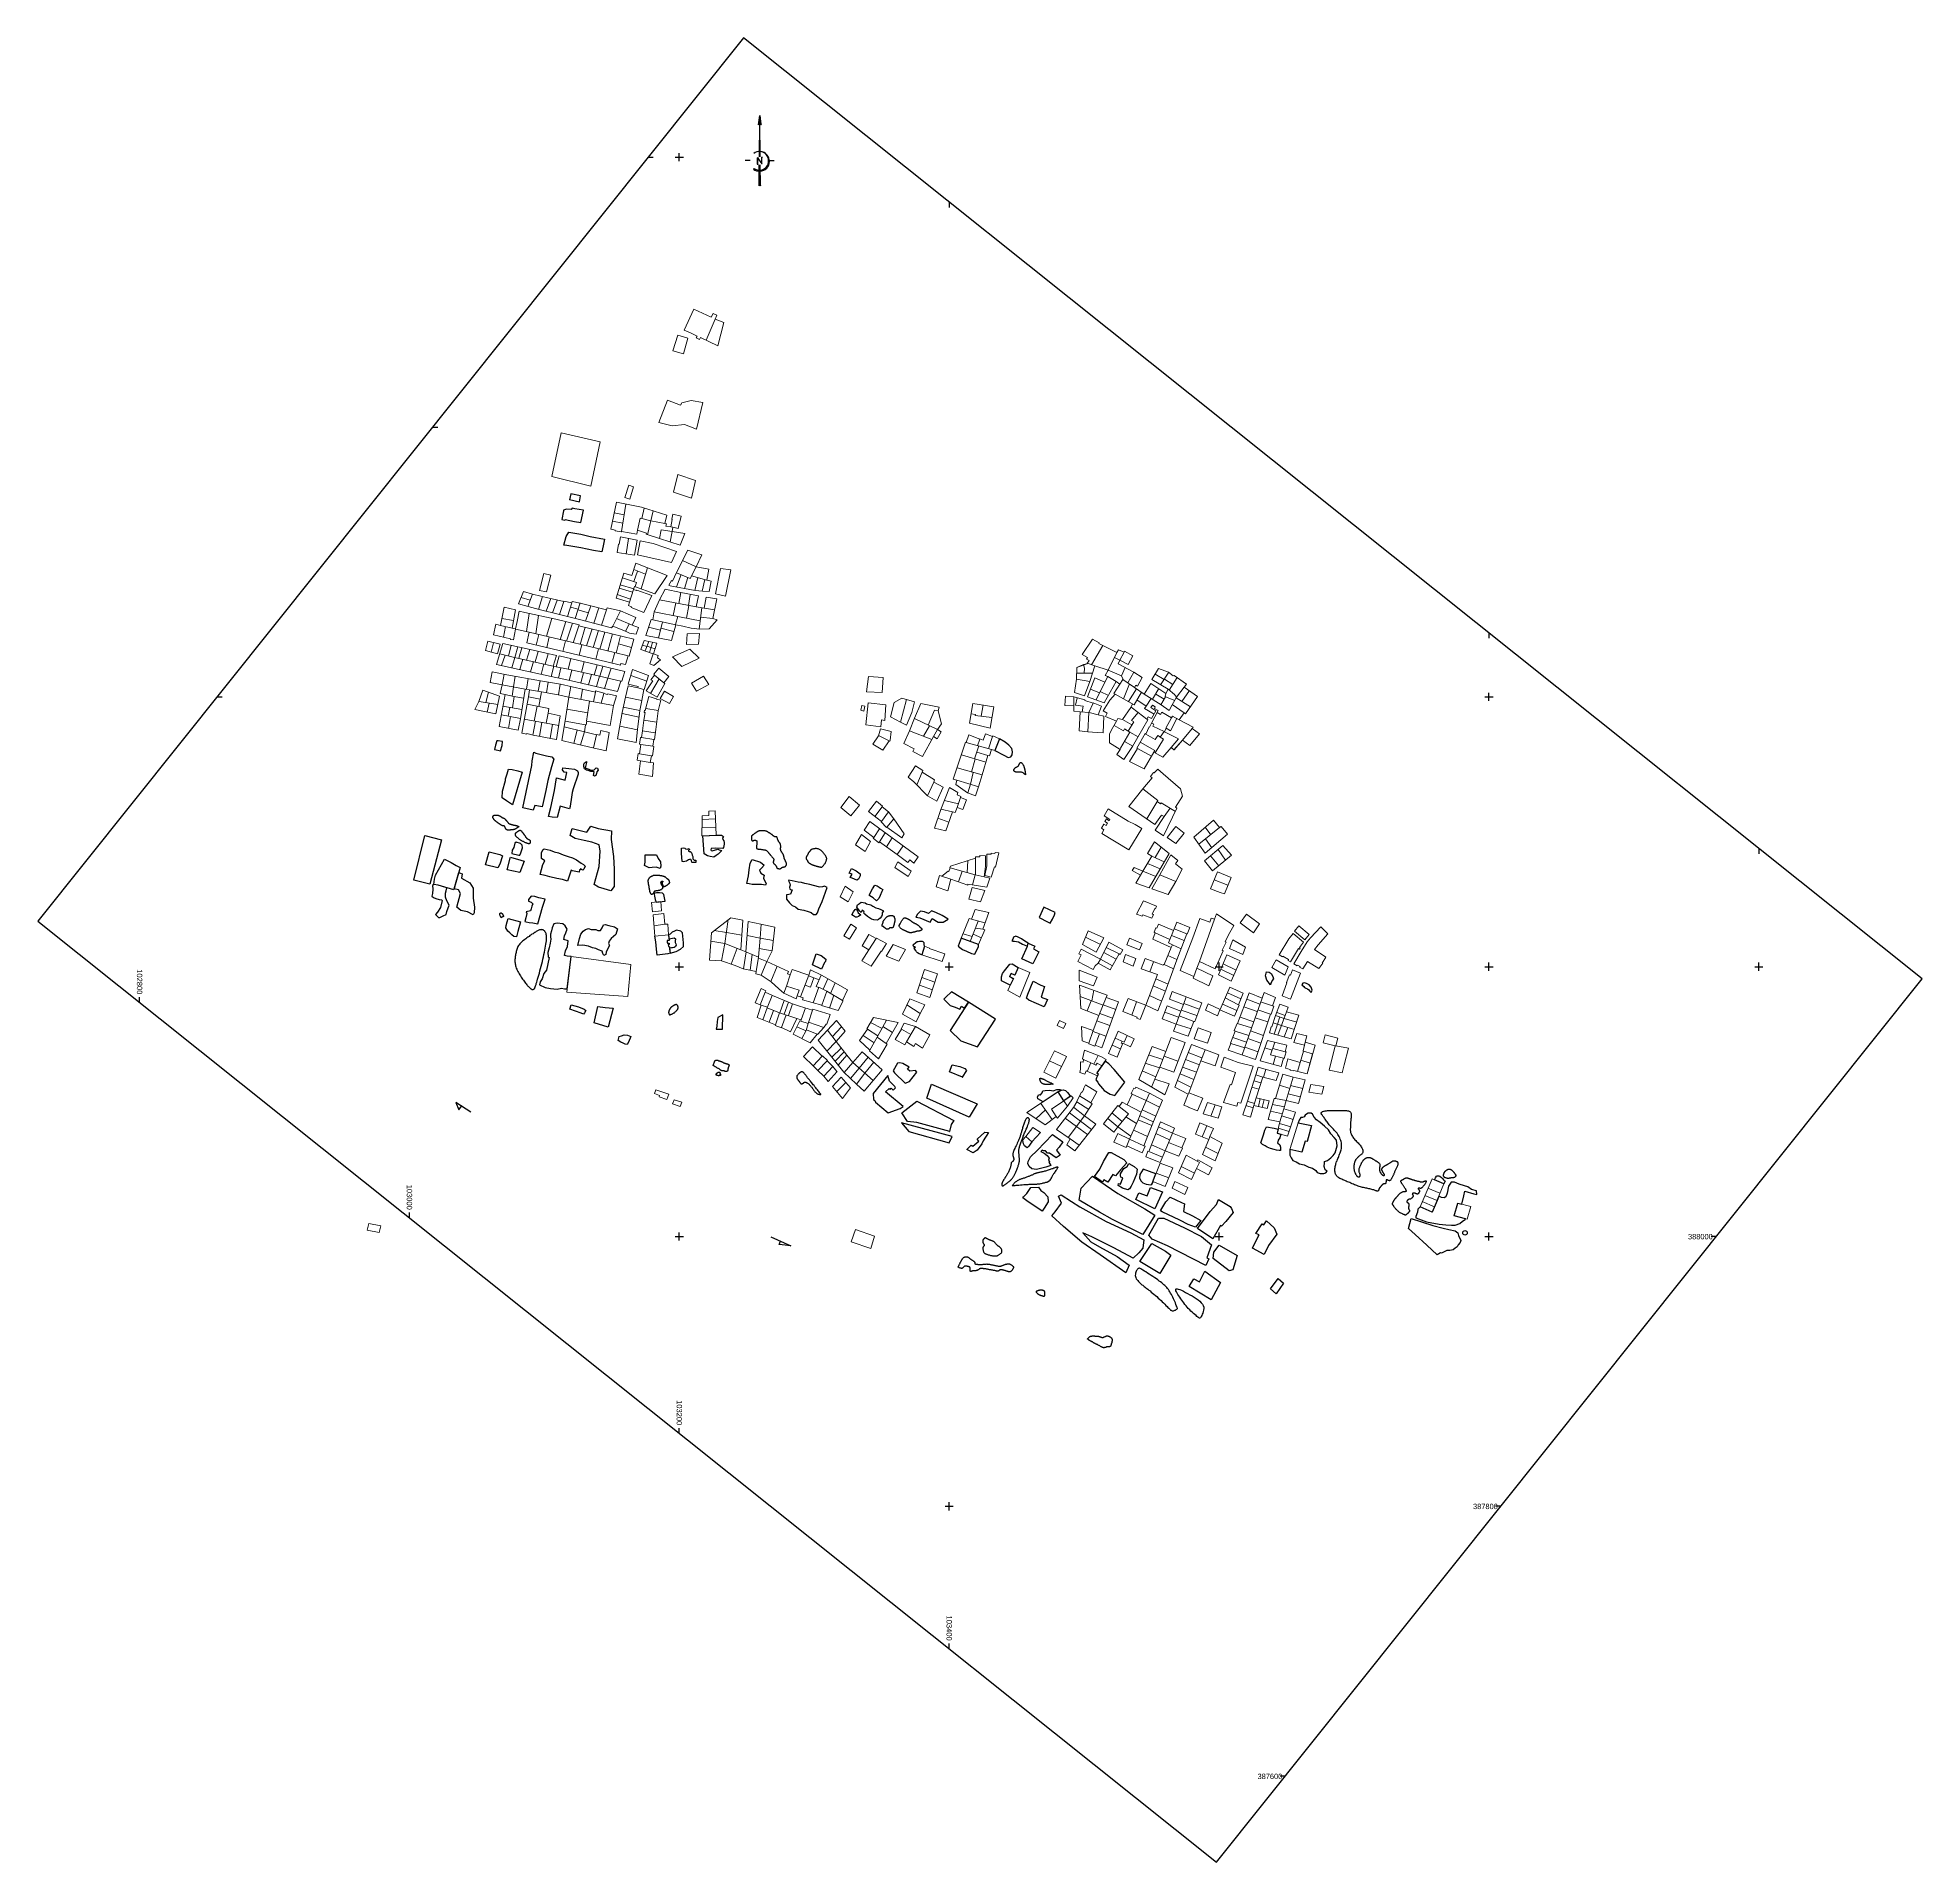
# Model space of a CAD drawing. Header units: inches. Extents: x 102725 to 104121, y 387536 to 388889.
import ezdxf
from ezdxf.enums import TextEntityAlignment as Align

# ---------------------------------------------------------------- set-up
doc = ezdxf.new("R2010")
doc.units = ezdxf.units.IN
doc.header["$LTSCALE"] = 20
for name, color, linetype in [('0_Croix', 7, 'Continuous'), ('0_Textes', 7, 'Continuous'), ('Débri', 6, 'Continuous')]:
    doc.layers.add(name, color=color, linetype=linetype)
for name, color, linetype, lineweight in [('PBDUR', 62, 'Continuous', 0), ('PBDUR-ARRIERE', 3, 'Continuous', 0), ('PBDUR-DROIT', 2, 'Continuous', 0), ('PBDUR-FACE', 1, 'Continuous', 0), ('PBDUR-GAUCH', 6, 'Continuous', 0), ('PBDUR-SEPARATION', 5, 'Continuous', 0)]:
    doc.layers.add(name, color=color, linetype=linetype, lineweight=lineweight)
doc.styles.add('12', font='romand', dxfattribs={"height": 1.5})
doc.styles.get("Standard").update_dxf_attribs({"font": 'arial.ttf'})

# ---------------------------------------------------------------- blocks, each defined once
blk = doc.blocks.new('Y005')
at = {"color": 0, "linetype": 'Continuous'}
for points in [[(-0.264799, -1.741575), (-0.211902, -1.672372), (0, 0), (-0.179823, -1.630401), (-0.134678, -1.571342), (0, 0), (-0.093629, -1.517637), (-0.045683, -1.454911), (0, 0), (0.029492, -1.441404), (0.061186, -1.483213), (0, 0), (0.09326, -1.525525), (0.135478, -1.581218), (0, 0), (0.165787, -1.621201), (0, 0), (0.197861, -1.663513), (0.222627, -1.696181), (0, 0)], [(-0.002798, -1.398808), (-0.264799, -1.741575), (0, 0)], [(-0.015337, -7.666144), (0, 0)], [(0, 0), (-0.002798, -1.398808), (0.257829, -1.74262), (0, 0), (0, 0)], [(-0.085527, -7.666144), (-0.002798, -1.398808)], [(-0.06798, -7.666144), (-0.002798, -1.398808)], [(-0.050432, -7.666144), (-0.002798, -1.398808)], [(-0.032886, -7.666144), (-0.002798, -1.398808)], [(0.037302, -7.666144), (-0.002798, -1.398808)], [(0.002209, -7.666144), (-0.002798, -1.398808)], [(0.019755, -7.666144), (-0.002798, -1.398808)], [(0.054848, -7.666144), (-0.002798, -1.398808)], [(-1.796514, -8.369622), (-2.703879, -8.365168)], [(-1.106196, -9.811059), (-1.106196, -9.811059), (-1.207011, -9.926763)], [(-0.156798, -13.065472), (-0.105226, -9.158468)], [(-0.138774, -13.01989), (-0.087807, -9.158698)], [(-0.12075, -12.974306), (-0.070388, -9.158928)], [(-0.12075, -12.974306), (-0.070388, -9.158928)], [(-0.102726, -12.928724), (-0.052967, -9.159158)], [(-0.084701, -12.88314), (-0.035548, -9.159388)], [(-0.066677, -12.837558), (-0.018128, -9.159618)], [(-0.048653, -12.791976), (-0.000709, -9.159848)], [(-0.002535, -12.792068), (-0.035947, -9.15943)], [(-0.03063, -12.746392), (0.01671, -9.160078)], [(-0.025476, -12.733361), (-0.018323, -9.158468)], [(0.015308, -12.837721), (-0.018527, -9.15927)], [(-0.01344, -12.764158), (0.03413, -9.160308)], [(0.033149, -12.883377), (-0.001106, -9.159109)], [(0.050991, -12.92903), (0.016313, -9.158949)], [(0.068832, -12.974685), (0.033734, -9.158789)], [(0.086675, -13.020339), (0.051155, -9.158628)], [(0.104516, -13.065994), (0.068574, -9.158468)], [(1.763008, -8.376744), (2.670385, -8.375922)], [(-0.156798, -13.065472), (-0.025476, -12.733361), (0.104516, -13.065994)]]:
    blk.add_lwpolyline(points, dxfattribs=at)
at = {"color": 0}
for points in [[(-0.505935, -9.054127), (-0.347942, -9.054127)], [(-0.426939, -9.054127), (-0.428692, -7.836659), (0.384399, -8.954024), (0.385409, -7.749317)], [(0.306413, -7.749317), (0.464405, -7.749317)]]:
    blk.add_lwpolyline(points, dxfattribs=at)
at = {"color": 0, "linetype": 'Continuous'}
for centre, radius, start, end in [((-0.055477, -8.512772), 1.823567, 230.841128, 126.959599), ((-0.096044, -8.416213), 1.72221, 234.087858, 127.812738)]:
    blk.add_arc(centre, radius, start, end, dxfattribs=at)
at = {"color": 0, "linetype": 'Continuous', "style": '12'}
blk.add_text('N', height=1.306576, dxfattribs=at).set_placement((-0.01812, -9.056153), align=Align.CENTER)

msp = doc.modelspace()

# ---------------------------------------------------------------- linework, layer by layer
for p, q in [((103176.7, 388800), (103180.7, 388800)), ((103400, 388766.8), (103400, 388762.8)), ((103095.2, 388697.9), (103095.2, 388697.9)), ((103017, 388600), (103021, 388600)), ((103800, 388447.4), (103800, 388443.4)), ((102857.3, 388400), (102861.3, 388400)), ((103903.9, 388364.5), (103903.9, 388364.5)), ((104000, 388287.7), (104000, 388283.7)), ((102800, 388173.4), (102800, 388177.4)), ((103000, 388013.7), (103000, 388017.7)), ((103968.6, 388000), (103964.6, 388000)), ((103968.8, 388000.3), (103968.8, 388000.3)), ((103052.7, 387971.7), (103052.7, 387971.7)), ((103200, 387854), (103200, 387858)), ((103808.9, 387800), (103804.9, 387800)), ((103380.9, 387709.6), (103380.9, 387709.6)), ((103400, 387694.3), (103400, 387698.3)), ((103649.2, 387600), (103645.2, 387600))]:
    msp.add_line(p, q)
msp.add_lwpolyline([(102724.5, 388233.7), (103598.2, 387536.1), (104121.1, 388191), (103247.5, 388888.6)], close=True)
msp.add_lwpolyline([(102724.5, 388233.7), (103598.2, 387536.1), (104121.1, 388191), (103247.5, 388888.6)], close=True)
at = {"color": 2, "elevation": 145, "flags": 128}
msp.add_lwpolyline([(103045.4, 388092.2), (103034.4, 388099.2), (103036.7, 388093.9), (103038.5, 388096.7)], dxfattribs=at)
at = {"color": 2, "flags": 128}
msp.add_lwpolyline([(103267.8, 387999.8), (103282.7, 387993.1), (103273.9, 387994.1), (103275, 387996.5)], dxfattribs=at)
at = {"layer": '0_Croix'}
for p, q in [((103197, 388800), (103203, 388800)), ((103200, 388797), (103200, 388803)), ((103797, 388400), (103803, 388400)), ((103800, 388397), (103800, 388403)), ((103197, 388200), (103203, 388200)), ((103200, 388197), (103200, 388203)), ((103397, 388200), (103403, 388200)), ((103400, 388197), (103400, 388203)), ((103597, 388200), (103603, 388200)), ((103600, 388197), (103600, 388203)), ((103797, 388200), (103803, 388200)), ((103800, 388197), (103800, 388203)), ((103997, 388200), (104003, 388200)), ((104000, 388197), (104000, 388203)), ((103197, 388000), (103203, 388000)), ((103200, 387997), (103200, 388003)), ((103597, 388000), (103603, 388000)), ((103600, 387997), (103600, 388003)), ((103797, 388000), (103803, 388000)), ((103800, 387997), (103800, 388003)), ((103397, 387800), (103403, 387800)), ((103400, 387797), (103400, 387803))]:
    msp.add_line(p, q, dxfattribs=at)
at = {"layer": 'Débri', "flags": 128}
for points in [[(103114.1, 388538), (103113, 388531.4), (103115.1, 388531), (103115.4, 388531.6), (103122.2, 388530.1), (103127.1, 388529.2), (103128.9, 388538.5), (103122.6, 388539.5), (103120.5, 388539.8), (103119.8, 388539), (103116.3, 388539.1), (103114.2, 388538.4)], [(103114.5, 388512.4), (103116.2, 388518.8), (103118.2, 388522.1), (103127.1, 388520.5), (103133.9, 388518.9), (103144.5, 388516.8), (103143.5, 388512), (103142.5, 388507.6), (103136.5, 388508.4), (103127.1, 388510.4), (103116.7, 388512.1), (103114.7, 388512.5)], [(103063.2, 388360.9), (103067.4, 388360), (103068.6, 388364), (103068.9, 388366.8), (103065.7, 388367.4), (103064.7, 388367.4), (103063.8, 388364.1), (103063.1, 388361)], [(103090.6, 388349.1), (103090.9, 388352.5), (103092.3, 388358.9), (103093.7, 388358.2), (103101.5, 388356.3), (103105.4, 388355.5), (103106.9, 388353.9), (103105.2, 388348.1), (103102.6, 388338.1), (103101, 388330.7), (103098.6, 388319.5), (103098.4, 388318.4), (103097, 388318.7), (103093, 388319.4), (103091.8, 388316.1), (103084, 388317.7)], [(103433.8, 388360.2), (103440.4, 388356.7), (103443.7, 388355), (103445.6, 388355.5), (103446.6, 388357.1), (103446.9, 388359.3), (103446.3, 388361.8), (103444.1, 388364.3), (103441.4, 388366.4), (103437.2, 388368.9), (103433.8, 388360.2)], [(103076.3, 388319.9), (103071.9, 388322.9), (103068.6, 388325.1), (103069, 388330.1), (103071.2, 388337.9), (103071.3, 388339.2), (103072.4, 388343), (103073.3, 388346.3), (103076.1, 388346.1), (103080.4, 388345.1), (103083.6, 388344.2)], [(103125.1, 388342.7), (103121.3, 388331.9), (103120.7, 388329), (103119.5, 388322.1), (103119.4, 388321), (103119.1, 388318.8), (103118.6, 388317), (103111.7, 388319.1), (103109.5, 388310.7), (103105.8, 388310.9), (103103, 388311.3), (103104.7, 388318), (103107.5, 388330.6), (103109.1, 388339.9), (103115.4, 388338.2), (103116.6, 388343.9), (103114.6, 388344.2), (103113.3, 388346), (103113.7, 388347.4), (103118, 388347), (103122.4, 388346.4), (103124.5, 388345.2), (103125.1, 388343.9)], [(103138.4, 388347.4), (103139.4, 388347.1), (103139.8, 388345.7), (103138.9, 388344.4), (103138.5, 388343.3), (103138.1, 388341.7), (103137.2, 388341.3), (103136.4, 388341.7), (103137, 388344.4), (103136.2, 388344.8), (103135.4, 388344.6), (103134.3, 388344.6), (103132.4, 388345.3), (103131.2, 388345.7), (103129.8, 388346.7), (103129.3, 388348.4), (103129.3, 388350.2), (103129.8, 388351.2), (103131.3, 388352), (103131.2, 388351.4), (103130.3, 388347.4), (103132.9, 388346.5), (103134.3, 388345.7), (103135.9, 388345.7), (103136.9, 388346), (103137.6, 388346.7), (103138.4, 388347.4)], [(103453.6, 388344.2), (103453.3, 388344.3), (103452.9, 388344.3), (103452.6, 388344.3), (103452.3, 388344.3), (103451.9, 388344.3), (103451.6, 388344.2), (103451.3, 388344.2), (103451, 388344.2), (103450.7, 388344.2), (103450.4, 388344.2), (103450.1, 388344.2), (103449.8, 388344.2), (103449.6, 388344.3), (103449.3, 388344.3), (103449.1, 388344.4), (103448.9, 388344.5), (103448.7, 388344.6), (103448.5, 388344.7), (103448.3, 388344.8), (103448.2, 388344.9), (103448.1, 388345.1), (103448, 388345.2), (103447.9, 388345.3), (103447.9, 388345.5), (103447.9, 388345.7), (103448, 388345.9), (103448, 388346.1), (103448.1, 388346.3), (103448.2, 388346.5), (103448.3, 388346.6), (103448.5, 388346.8), (103448.6, 388347), (103448.7, 388347.2), (103448.9, 388347.3), (103449, 388347.4), (103449.2, 388347.6), (103449.3, 388347.7), (103449.5, 388347.8), (103449.6, 388347.9), (103449.8, 388348), (103450, 388348.1), (103450.2, 388348.2), (103450.3, 388348.2), (103450.5, 388348.3), (103450.7, 388348.4), (103450.8, 388348.6), (103451, 388348.7), (103451.2, 388348.9), (103451.3, 388349), (103451.5, 388349.3), (103451.6, 388349.5), (103451.7, 388349.7), (103451.9, 388350), (103452, 388350.2), (103452.1, 388350.4), (103452.2, 388350.7), (103452.4, 388350.9), (103452.5, 388351), (103452.6, 388351.2), (103452.7, 388351.3), (103452.9, 388351.4), (103453, 388351.4), (103453.2, 388351.4), (103453.3, 388351.3), (103453.5, 388351.2), (103453.7, 388351), (103453.9, 388350.8), (103454.1, 388350.5), (103454.3, 388350.3), (103454.5, 388350), (103454.7, 388349.7), (103454.9, 388349.4), (103455, 388349.1), (103455.2, 388348.8), (103455.3, 388348.5), (103455.4, 388348.2), (103455.5, 388347.9), (103455.6, 388347.7), (103455.6, 388347.4), (103455.7, 388347.2), (103455.8, 388346.9), (103455.9, 388346.6), (103455.9, 388346.4), (103456, 388346.1), (103456, 388345.8), (103456.1, 388345.5), (103456.1, 388345.2), (103456.2, 388344.9), (103456.3, 388344.6), (103456.3, 388344.3), (103456.4, 388343.9), (103456.4, 388343.6), (103456.5, 388343.3), (103456.5, 388343), (103456.6, 388342.8), (103456.6, 388342.6), (103456.6, 388342.4), (103456.6, 388342.3), (103456.6, 388342.2), (103456.6, 388342.2), (103456.6, 388342.2), (103456.5, 388342.3), (103456.3, 388342.4), (103456.2, 388342.5), (103455.9, 388342.7), (103455.7, 388342.9), (103455.4, 388343.2), (103455.1, 388343.4), (103454.7, 388343.6), (103454.4, 388343.9), (103454, 388344)], [(103078.9, 388302.2), (103078.6, 388302.1), (103078.3, 388302), (103078.1, 388301.9), (103077.8, 388301.8), (103077.6, 388301.7), (103077.3, 388301.6), (103077.1, 388301.6), (103076.8, 388301.5), (103076.6, 388301.5), (103076.3, 388301.5), (103076, 388301.4), (103075.8, 388301.4), (103075.5, 388301.4), (103075.2, 388301.4), (103075, 388301.4), (103074.7, 388301.3), (103074.5, 388301.3), (103074.2, 388301.3), (103074, 388301.3), (103073.8, 388301.3), (103073.6, 388301.2), (103073.3, 388301.2), (103073.1, 388301.2), (103073, 388301.2), (103072.8, 388301.3), (103072.6, 388301.3), (103072.4, 388301.4), (103072.3, 388301.4), (103072.1, 388301.5), (103072, 388301.6), (103071.9, 388301.7), (103071.7, 388301.8), (103071.6, 388301.9), (103071.5, 388302), (103071.4, 388302.1), (103071.4, 388302.2), (103071.3, 388302.4), (103071.2, 388302.5), (103071.2, 388302.6), (103071.1, 388302.7), (103071.1, 388302.9), (103071, 388303), (103071, 388303.1), (103070.9, 388303.2), (103070.9, 388303.3), (103070.9, 388303.5), (103070.8, 388303.6), (103070.8, 388303.7), (103070.7, 388303.8), (103070.6, 388303.9), (103070.6, 388304), (103070.5, 388304), (103070.4, 388304.1), (103070.4, 388304.2), (103070.3, 388304.2), (103070.2, 388304.3), (103070.1, 388304.3), (103070, 388304.4), (103070, 388304.4), (103069.9, 388304.4), (103069.8, 388304.5), (103069.7, 388304.5), (103069.6, 388304.5), (103069.5, 388304.5), (103069.4, 388304.5), (103069.3, 388304.5), (103069.2, 388304.5), (103069.1, 388304.5), (103069, 388304.5), (103068.9, 388304.5), (103068.8, 388304.5), (103068.7, 388304.5), (103068.6, 388304.6), (103068.5, 388304.6), (103068.4, 388304.6), (103068.3, 388304.7), (103068.2, 388304.7), (103068.1, 388304.8), (103068, 388304.9), (103067.9, 388305), (103067.7, 388305.1), (103067.6, 388305.2), (103067.4, 388305.3), (103067.2, 388305.4), (103067.1, 388305.6), (103066.9, 388305.7), (103066.7, 388305.8), (103066.5, 388306), (103066.3, 388306.1), (103066.1, 388306.3), (103065.9, 388306.4), (103065.7, 388306.5), (103065.5, 388306.6), (103065.3, 388306.8), (103065.2, 388306.9), (103065, 388307), (103064.8, 388307.1), (103064.7, 388307.2), (103064.5, 388307.4), (103064.3, 388307.5), (103064.2, 388307.6), (103064, 388307.7), (103063.9, 388307.9), (103063.7, 388308), (103063.6, 388308.2), (103063.4, 388308.3), (103063.2, 388308.5), (103063.1, 388308.7), (103062.9, 388308.9), (103062.8, 388309), (103062.6, 388309.2), (103062.5, 388309.4), (103062.4, 388309.6), (103062.3, 388309.7), (103062.2, 388309.9), (103062.1, 388310.1), (103062, 388310.3), (103061.9, 388310.4), (103061.9, 388310.6), (103061.8, 388310.7), (103061.8, 388310.9), (103061.9, 388311.1), (103061.9, 388311.2), (103061.9, 388311.4), (103062, 388311.5), (103062, 388311.6), (103062.1, 388311.7), (103062.2, 388311.8), (103062.3, 388311.9), (103062.4, 388312), (103062.5, 388312.1), (103062.6, 388312.2), (103062.7, 388312.2), (103062.9, 388312.3), (103063, 388312.3), (103063.2, 388312.3), (103063.4, 388312.4), (103063.6, 388312.4), (103063.9, 388312.4), (103064.1, 388312.4), (103064.4, 388312.4), (103064.6, 388312.4), (103064.9, 388312.4), (103065.2, 388312.3), (103065.4, 388312.3), (103065.7, 388312.2), (103066, 388312.1), (103066.2, 388312), (103066.5, 388311.9), (103066.7, 388311.8), (103067, 388311.7), (103067.2, 388311.6), (103067.4, 388311.5), (103067.6, 388311.3), (103067.7, 388311.2), (103067.9, 388311.1), (103068.1, 388311), (103068.3, 388310.8), (103068.4, 388310.7), (103068.6, 388310.6), (103068.8, 388310.5), (103069, 388310.4), (103069.2, 388310.3), (103069.4, 388310.3), (103069.6, 388310.2), (103069.8, 388310.1), (103070, 388310), (103070.2, 388309.9), (103070.4, 388309.8), (103070.6, 388309.6), (103070.8, 388309.5), (103071, 388309.3), (103071.1, 388309.1), (103071.3, 388308.9), (103071.5, 388308.7), (103071.7, 388308.5), (103071.9, 388308.3), (103072, 388308), (103072.2, 388307.8), (103072.4, 388307.5), (103072.6, 388307.3), (103072.8, 388307.1), (103072.9, 388306.9), (103073.1, 388306.7), (103073.2, 388306.5), (103073.3, 388306.4), (103073.4, 388306.3), (103073.6, 388306.2), (103073.7, 388306.1), (103073.8, 388306), (103073.9, 388306), (103074.1, 388305.9), (103074.3, 388305.8), (103074.5, 388305.8), (103074.7, 388305.7), (103074.9, 388305.6), (103075.2, 388305.6), (103075.4, 388305.5), (103075.6, 388305.4), (103075.8, 388305.4), (103076, 388305.3), (103076.1, 388305.3), (103076.3, 388305.2), (103076.4, 388305.2), (103076.6, 388305.1), (103076.7, 388305.1), (103076.9, 388305.1), (103077, 388305), (103077.2, 388305), (103077.4, 388304.9), (103077.7, 388304.9), (103077.9, 388304.9), (103078.1, 388304.8), (103078.4, 388304.8), (103078.6, 388304.7), (103078.8, 388304.7), (103079, 388304.7), (103079.1, 388304.6), (103079.3, 388304.6), (103079.4, 388304.6), (103079.6, 388304.5), (103079.7, 388304.5), (103079.8, 388304.5), (103079.9, 388304.4), (103080.1, 388304.4), (103080.2, 388304.3), (103080.3, 388304.2), (103080.5, 388304.2), (103080.6, 388304.1), (103080.7, 388304), (103080.8, 388304), (103080.9, 388303.9), (103081, 388303.9), (103081, 388303.8), (103081, 388303.8), (103081, 388303.8), (103081, 388303.7), (103080.9, 388303.7), (103080.8, 388303.6), (103080.7, 388303.5), (103080.6, 388303.4), (103080.4, 388303.2), (103080.1, 388303.1), (103079.9, 388302.9), (103079.7, 388302.7), (103079.4, 388302.6), (103079.1, 388302.4)], [(103119, 388297.3), (103120.5, 388302.5), (103131.4, 388299.8), (103134.4, 388304.1), (103139.8, 388302.4), (103149.7, 388300.6), (103149.4, 388294.3), (103151.2, 388281.7), (103151.7, 388272.4), (103151.6, 388259.4), (103149.3, 388256.1), (103144.4, 388257.7), (103140, 388259), (103136.9, 388260.9), (103140.5, 388274.2), (103141.4, 388285.7), (103140.5, 388290.2), (103135.2, 388292.3), (103129.4, 388293.5), (103122.8, 388295.1)], [(103003.2, 388264.2), (103011.4, 388297.2), (103023.8, 388294), (103015.2, 388261.2)], [(103082.5, 388284.4), (103083.9, 388288.1), (103083.6, 388290), (103082.2, 388291.4), (103079.1, 388292.4), (103078, 388291.5), (103077.3, 388288.3), (103076.1, 388286.4), (103075.8, 388284), (103081, 388282.6), (103081.8, 388282.7), (103082.5, 388284.4)], [(103084.8, 388292.5), (103084.4, 388292.7), (103084, 388292.9), (103083.6, 388293.1), (103083.2, 388293.3), (103082.8, 388293.6), (103082.4, 388293.8), (103082, 388294.1), (103081.6, 388294.3), (103081.2, 388294.6), (103080.9, 388294.9), (103080.5, 388295.1), (103080.2, 388295.4), (103079.9, 388295.7), (103079.6, 388296), (103079.3, 388296.3), (103079.1, 388296.5), (103078.9, 388296.8), (103078.8, 388297), (103078.7, 388297.2), (103078.6, 388297.4), (103078.5, 388297.6), (103078.5, 388297.8), (103078.5, 388298), (103078.5, 388298.2), (103078.5, 388298.3), (103078.5, 388298.5), (103078.5, 388298.6), (103078.6, 388298.7), (103078.7, 388298.8), (103078.7, 388298.9), (103078.8, 388299.1), (103079, 388299.2), (103079.1, 388299.3), (103079.3, 388299.5), (103079.4, 388299.6), (103079.6, 388299.8), (103079.8, 388300), (103080, 388300.1), (103080.2, 388300.2), (103080.4, 388300.4), (103080.5, 388300.5), (103080.7, 388300.6), (103080.9, 388300.7), (103081, 388300.8), (103081.2, 388300.9), (103081.4, 388300.9), (103081.5, 388301), (103081.6, 388301), (103081.8, 388301.1), (103081.9, 388301.1), (103082, 388301.1), (103082.2, 388301.1), (103082.3, 388301.1), (103082.4, 388301), (103082.5, 388300.9), (103082.7, 388300.8), (103082.8, 388300.7), (103083, 388300.6), (103083.1, 388300.4), (103083.2, 388300.2), (103083.4, 388300), (103083.5, 388299.8), (103083.7, 388299.6), (103083.8, 388299.4), (103083.9, 388299.2), (103084, 388299.1), (103084.2, 388298.9), (103084.3, 388298.8), (103084.4, 388298.6), (103084.5, 388298.5), (103084.6, 388298.3), (103084.7, 388298.2), (103084.8, 388298), (103085, 388297.9), (103085.1, 388297.7), (103085.2, 388297.6), (103085.3, 388297.4), (103085.4, 388297.3), (103085.5, 388297.1), (103085.7, 388296.9), (103085.8, 388296.7), (103085.9, 388296.5), (103086, 388296.3), (103086.1, 388296.1), (103086.3, 388295.9), (103086.4, 388295.7), (103086.5, 388295.5), (103086.7, 388295.4), (103086.8, 388295.2), (103087, 388295.1), (103087.2, 388294.9), (103087.4, 388294.8), (103087.5, 388294.7), (103087.7, 388294.6), (103087.9, 388294.5), (103088.1, 388294.4), (103088.3, 388294.3), (103088.5, 388294.2), (103088.6, 388294.1), (103088.8, 388294.1), (103089, 388294), (103089.1, 388293.9), (103089.2, 388293.8), (103089.3, 388293.6), (103089.4, 388293.5), (103089.5, 388293.3), (103089.5, 388293.1), (103089.5, 388292.9), (103089.5, 388292.7), (103089.5, 388292.5), (103089.5, 388292.3), (103089.5, 388292.1), (103089.5, 388291.9), (103089.4, 388291.8), (103089.4, 388291.7), (103089.4, 388291.6), (103089.3, 388291.5), (103089.2, 388291.4), (103089.2, 388291.3), (103089.1, 388291.3), (103089, 388291.2), (103088.9, 388291.2), (103088.8, 388291.1), (103088.7, 388291.1), (103088.6, 388291.1), (103088.5, 388291.1), (103088.4, 388291.1), (103088.3, 388291.1), (103088.3, 388291.1), (103088.2, 388291.1), (103088.2, 388291.1), (103088.1, 388291.1), (103088, 388291.1), (103087.9, 388291.2), (103087.8, 388291.2), (103087.6, 388291.3), (103087.4, 388291.4), (103087.1, 388291.5), (103086.8, 388291.6), (103086.4, 388291.8), (103086, 388291.9), (103085.6, 388292.1), (103085.2, 388292.3)], [(103202.1, 388277.9), (103201.7, 388284.1), (103201.5, 388287.9), (103203.1, 388288), (103204.1, 388287.8), (103204.5, 388287.3), (103205.7, 388287), (103206.6, 388287.3), (103207.2, 388287.7), (103207.5, 388286.8), (103207.1, 388286.4), (103206.9, 388286.1), (103206.8, 388285.7), (103207.4, 388285.3), (103208, 388285.3), (103208.8, 388284.8), (103209.2, 388283.9), (103209.6, 388282.7), (103209.9, 388281.6), (103209.9, 388280), (103210.8, 388279.3), (103211.1, 388278.9), (103212.2, 388278.9), (103212.2, 388277.2), (103211, 388277.2), (103209.4, 388277.2), (103209.2, 388277.5), (103209, 388278.5), (103208.7, 388279.1), (103208.4, 388279.3), (103208, 388279.6), (103206.7, 388279.2), (103206, 388278.7), (103205.2, 388278.2), (103204.2, 388277.9), (103203.2, 388277.8), (103202.1, 388277.9)], [(103274.7, 388272.6), (103275, 388272.7), (103275.2, 388272.8), (103275.4, 388272.9), (103275.6, 388273.1), (103275.7, 388273.2), (103275.9, 388273.4), (103276.1, 388273.5), (103276.3, 388273.6), (103276.4, 388273.7), (103276.6, 388273.7), (103276.8, 388273.8), (103276.9, 388273.8), (103277.1, 388273.8), (103277.3, 388273.8), (103277.5, 388273.9), (103277.6, 388273.9), (103277.8, 388273.9), (103278, 388274), (103278.2, 388274.1), (103278.4, 388274.2), (103278.6, 388274.3), (103278.8, 388274.4), (103278.9, 388274.6), (103279, 388274.8), (103279.1, 388275), (103279.2, 388275.2), (103279.3, 388275.4), (103279.3, 388275.6), (103279.4, 388275.9), (103279.4, 388276.2), (103279.3, 388276.4), (103279.3, 388276.7), (103279.2, 388277), (103279.2, 388277.2), (103279.1, 388277.5), (103279, 388277.8), (103278.8, 388278), (103278.7, 388278.3), (103278.6, 388278.5), (103278.5, 388278.8), (103278.4, 388279), (103278.2, 388279.2), (103278.1, 388279.4), (103278, 388279.7), (103277.9, 388279.9), (103277.8, 388280.1), (103277.8, 388280.4), (103277.7, 388280.6), (103277.6, 388280.9), (103277.6, 388281.2), (103277.5, 388281.5), (103277.5, 388281.8), (103277.4, 388282.1), (103277.3, 388282.4), (103277.2, 388282.7), (103277.1, 388283), (103277, 388283.3), (103276.8, 388283.5), (103276.7, 388283.8), (103276.5, 388284), (103276.3, 388284.3), (103276.1, 388284.5), (103275.9, 388284.8), (103275.8, 388285), (103275.6, 388285.3), (103275.5, 388285.6), (103275.3, 388285.9), (103275.2, 388286.1), (103275.1, 388286.4), (103275.1, 388286.7), (103275, 388286.9), (103275, 388287.1), (103275, 388287.3), (103275, 388287.5), (103275, 388287.7), (103275, 388287.9), (103275, 388288.1), (103275.1, 388288.3), (103275.1, 388288.5), (103275.1, 388288.8), (103275.1, 388289), (103275.1, 388289.4), (103275.1, 388289.7), (103275, 388290), (103275, 388290.4), (103274.9, 388290.7), (103274.8, 388291), (103274.7, 388291.3), (103274.6, 388291.5), (103274.5, 388291.7), (103274.4, 388291.8), (103274.3, 388292), (103274.1, 388292.1), (103274, 388292.2), (103273.9, 388292.4), (103273.7, 388292.5), (103273.6, 388292.7), (103273.5, 388293), (103273.4, 388293.2), (103273.2, 388293.5), (103273.1, 388293.8), (103273, 388294.1), (103272.9, 388294.3), (103272.8, 388294.6), (103272.8, 388294.9), (103272.7, 388295.1), (103272.6, 388295.4), (103272.5, 388295.6), (103272.4, 388295.8), (103272.4, 388295.9), (103272.3, 388296.1), (103272.2, 388296.2), (103272.1, 388296.2), (103272, 388296.3), (103271.9, 388296.3), (103271.9, 388296.3), (103271.8, 388296.3), (103271.7, 388296.3), (103271.6, 388296.3), (103271.5, 388296.3), (103271.4, 388296.3), (103271.3, 388296.2), (103271.2, 388296.2), (103271.1, 388296.2), (103271, 388296.2), (103270.9, 388296.2), (103270.8, 388296.3), (103270.7, 388296.3), (103270.5, 388296.4), (103270.4, 388296.5), (103270.2, 388296.6), (103270.1, 388296.7), (103269.9, 388296.9), (103269.8, 388297), (103269.6, 388297.1), (103269.4, 388297.3), (103269.2, 388297.4), (103269.1, 388297.6), (103268.9, 388297.7), (103268.7, 388297.9), (103268.5, 388298), (103268.3, 388298.1), (103268.1, 388298.3), (103267.9, 388298.4), (103267.7, 388298.5), (103267.5, 388298.6), (103267.3, 388298.7), (103267.1, 388298.9), (103266.9, 388299), (103266.7, 388299.1), (103266.5, 388299.2), (103266.4, 388299.3), (103266.2, 388299.4), (103266.1, 388299.5), (103265.9, 388299.6), (103265.8, 388299.7), (103265.7, 388299.8), (103265.5, 388299.9), (103265.3, 388300), (103265.2, 388300.1), (103265, 388300.2), (103264.8, 388300.3), (103264.5, 388300.4), (103264.3, 388300.4), (103264, 388300.5), (103263.7, 388300.6), (103263.3, 388300.6), (103263, 388300.7), (103262.6, 388300.7), (103262.2, 388300.8), (103261.8, 388300.8), (103261.4, 388300.8), (103261, 388300.8), (103260.6, 388300.8), (103260.2, 388300.8), (103259.8, 388300.8), (103259.4, 388300.7), (103259.1, 388300.6), (103258.8, 388300.5), (103258.5, 388300.4), (103258.2, 388300.3), (103257.9, 388300.1), (103257.7, 388300), (103257.4, 388299.8), (103257.1, 388299.6), (103256.8, 388299.4), (103256.6, 388299.2), (103256.3, 388299), (103256, 388298.8), (103255.7, 388298.6), (103255.5, 388298.4), (103255.2, 388298.2), (103255, 388298), (103254.7, 388297.8), (103254.5, 388297.7), (103254.3, 388297.5), (103254.1, 388297.4), (103253.9, 388297.2), (103253.7, 388297.1), (103253.6, 388296.9), (103253.5, 388296.8), (103253.4, 388296.6), (103253.4, 388296.4), (103253.4, 388296.2), (103253.4, 388296.1), (103253.4, 388295.9), (103253.4, 388295.7), (103253.4, 388295.5), (103253.4, 388295.4), (103253.4, 388295.2), (103253.4, 388295), (103253.4, 388294.9), (103253.4, 388294.7), (103253.4, 388294.6), (103253.4, 388294.5), (103253.5, 388294.3), (103253.5, 388294.2), (103253.5, 388294.1), (103253.6, 388294), (103253.6, 388293.9), (103253.7, 388293.8), (103253.7, 388293.8), (103253.8, 388293.7), (103253.8, 388293.6), (103253.9, 388293.5), (103253.9, 388293.4), (103254, 388293.4), (103254.1, 388293.3), (103254.2, 388293.3), (103254.2, 388293.2), (103254.3, 388293.2), (103254.4, 388293.2), (103254.5, 388293.2), (103254.6, 388293.3), (103254.7, 388293.3), (103254.8, 388293.4), (103254.9, 388293.5), (103255, 388293.5), (103255.2, 388293.6), (103255.3, 388293.6), (103255.5, 388293.7), (103255.7, 388293.7), (103255.8, 388293.7), (103256, 388293.7), (103256.2, 388293.7), (103256.4, 388293.7), (103256.6, 388293.7), (103256.7, 388293.6), (103256.8, 388293.6), (103256.9, 388293.6), (103257, 388293.6), (103257.1, 388293.5), (103257.2, 388293.5), (103257.3, 388293.4), (103257.3, 388293.3), (103257.4, 388293.2), (103257.4, 388293.1), (103257.4, 388292.9), (103257.5, 388292.8), (103257.5, 388292.6), (103257.5, 388292.3), (103257.5, 388292.1), (103257.5, 388291.8), (103257.5, 388291.5), (103257.4, 388291.1), (103257.4, 388290.7), (103257.4, 388290.3), (103257.3, 388289.9), (103257.3, 388289.6), (103257.2, 388289.2), (103257.2, 388288.9), (103257.2, 388288.6), (103257.1, 388288.3), (103257.1, 388288.1), (103257.1, 388287.9), (103257.2, 388287.8), (103257.3, 388287.7), (103257.4, 388287.6), (103257.6, 388287.5), (103257.8, 388287.4), (103258.2, 388287.3), (103258.5, 388287.2), (103259, 388287.2), (103259.4, 388287.1), (103259.9, 388287), (103260.4, 388287), (103260.9, 388286.9), (103261.4, 388286.8), (103261.9, 388286.8), (103262.3, 388286.7), (103262.7, 388286.7), (103263.2, 388286.6), (103263.5, 388286.5), (103263.9, 388286.4), (103264.2, 388286.3), (103264.5, 388286.1), (103264.8, 388285.9), (103265.1, 388285.7), (103265.3, 388285.4), (103265.6, 388285.2), (103265.8, 388284.9), (103266, 388284.6), (103266.2, 388284.3), (103266.5, 388284), (103266.7, 388283.7), (103266.9, 388283.4), (103267.2, 388283.1), (103267.4, 388282.9), (103267.6, 388282.6), (103267.9, 388282.3), (103268.1, 388282.1), (103268.4, 388281.8), (103268.6, 388281.5), (103268.9, 388281.3), (103269.1, 388281), (103269.4, 388280.8), (103269.6, 388280.5), (103269.7, 388280.2), (103269.9, 388280), (103270, 388279.8), (103270, 388279.5), (103270, 388279.3), (103270, 388279.1), (103270, 388278.9), (103269.9, 388278.7), (103269.8, 388278.5), (103269.8, 388278.3), (103269.7, 388278.1), (103269.7, 388277.9), (103269.6, 388277.7), (103269.6, 388277.5), (103269.6, 388277.4), (103269.6, 388277.2), (103269.6, 388277.1), (103269.7, 388276.9), (103269.7, 388276.8), (103269.8, 388276.7), (103269.9, 388276.6), (103270, 388276.5), (103270.1, 388276.4), (103270.2, 388276.3), (103270.4, 388276.2), (103270.5, 388276.1), (103270.7, 388275.9), (103270.8, 388275.8), (103271, 388275.6), (103271.1, 388275.4), (103271.3, 388275.2), (103271.4, 388275), (103271.5, 388274.8), (103271.7, 388274.6), (103271.8, 388274.4), (103271.9, 388274.2), (103272, 388274), (103272.1, 388273.8), (103272.1, 388273.7), (103272.2, 388273.5), (103272.2, 388273.4), (103272.3, 388273.3), (103272.3, 388273.2), (103272.3, 388273.1), (103272.4, 388273), (103272.4, 388273), (103272.4, 388272.9), (103272.5, 388272.9), (103272.6, 388272.9), (103272.7, 388272.9), (103272.8, 388272.8), (103273, 388272.8), (103273.2, 388272.7), (103273.4, 388272.7), (103273.7, 388272.6), (103274, 388272.6), (103274.2, 388272.6), (103274.5, 388272.6)], [(103021.2, 388260.3), (103018.1, 388261), (103018.5, 388264.8), (103019.2, 388267.8), (103026.1, 388279.6), (103031, 388277.3), (103034.7, 388275), (103037.5, 388273.4), (103034, 388260.6), (103033, 388257)], [(103056.4, 388275.6), (103059.1, 388285.1), (103067, 388283.1), (103068.9, 388282.1), (103066.9, 388275.9), (103065.5, 388273.2), (103056.4, 388275.6)], [(103072.4, 388271.8), (103074.6, 388280.5), (103074.9, 388281.1), (103082.6, 388279), (103084.9, 388278.3), (103081.9, 388269.7), (103072.4, 388271.8)], [(103096.8, 388268.3), (103098.8, 388275.7), (103100.3, 388278.4), (103097.8, 388280.2), (103097.8, 388284.6), (103099.1, 388286.8), (103099.8, 388287.4), (103104.2, 388286.4), (103107.3, 388285.2), (103110.4, 388284.3), (103113.8, 388282.9), (103117.5, 388281.6), (103120.8, 388280.7), (103123.8, 388279.1), (103127.2, 388276.7), (103128.9, 388275.8), (103130.1, 388274.6), (103129.2, 388272.4), (103128.6, 388271.5), (103127.6, 388272), (103126.7, 388272.6), (103126.5, 388272.1), (103126.4, 388271.8), (103126, 388271.9), (103125.7, 388270.1), (103120.8, 388271.1), (103119.8, 388271.5), (103118.9, 388268.6), (103117.1, 388263.4), (103113.3, 388264.5), (103109.2, 388265.4), (103104.1, 388266.7), (103100.5, 388267.5)], [(103174.7, 388282.8), (103183.1, 388282.8), (103184.2, 388280.2), (103186.1, 388277.7), (103186.3, 388274.5), (103185.7, 388272.8), (103182.9, 388273.7), (103179.8, 388273.6), (103177.7, 388273.2), (103174.2, 388274.9), (103174.6, 388277.4), (103174.6, 388281.5), (103174.7, 388282.8)], [(103308, 388276.5), (103308.2, 388276.9), (103308.4, 388277.3), (103308.6, 388277.7), (103308.7, 388278.1), (103308.9, 388278.5), (103309, 388278.9), (103309.1, 388279.3), (103309.1, 388279.6), (103309.2, 388280), (103309.2, 388280.3), (103309.1, 388280.6), (103309, 388280.9), (103308.9, 388281.2), (103308.8, 388281.5), (103308.6, 388281.9), (103308.3, 388282.3), (103308, 388282.7), (103307.7, 388283.2), (103307.3, 388283.7), (103306.9, 388284.2), (103306.5, 388284.7), (103306.1, 388285.2), (103305.6, 388285.6), (103305.2, 388286), (103304.7, 388286.4), (103304.3, 388286.7), (103303.9, 388286.9), (103303.5, 388287.1), (103303, 388287.3), (103302.6, 388287.4), (103302.1, 388287.4), (103301.7, 388287.5), (103301.2, 388287.5), (103300.7, 388287.5), (103300.3, 388287.4), (103299.8, 388287.4), (103299.4, 388287.3), (103299, 388287.2), (103298.6, 388287.1), (103298.3, 388287), (103298, 388286.8), (103297.8, 388286.7), (103297.6, 388286.6), (103297.5, 388286.5), (103297.3, 388286.3), (103297.2, 388286.2), (103297.1, 388286), (103297, 388285.9), (103296.9, 388285.7), (103296.7, 388285.6), (103296.6, 388285.4), (103296.4, 388285.3), (103296.3, 388285.1), (103296.2, 388285), (103296, 388284.8), (103295.9, 388284.6), (103295.8, 388284.4), (103295.7, 388284.3), (103295.6, 388284.1), (103295.5, 388283.9), (103295.4, 388283.7), (103295.3, 388283.5), (103295.3, 388283.3), (103295.2, 388283.1), (103295.1, 388282.9), (103295, 388282.7), (103294.8, 388282.5), (103294.7, 388282.4), (103294.6, 388282.2), (103294.5, 388282), (103294.4, 388281.8), (103294.3, 388281.6), (103294.2, 388281.4), (103294.1, 388281.2), (103294, 388281.1), (103294, 388280.9), (103293.9, 388280.7), (103293.9, 388280.5), (103293.9, 388280.3), (103294, 388280.1), (103294, 388280), (103294.1, 388279.8), (103294.2, 388279.6), (103294.3, 388279.4), (103294.5, 388279.2), (103294.6, 388279.1), (103294.7, 388278.9), (103294.8, 388278.8), (103294.9, 388278.6), (103294.9, 388278.5), (103295, 388278.3), (103295, 388278.2), (103295.1, 388278.1), (103295.1, 388278), (103295.2, 388277.9), (103295.3, 388277.7), (103295.4, 388277.6), (103295.5, 388277.5), (103295.6, 388277.4), (103295.8, 388277.2), (103295.9, 388277.1), (103296.1, 388277), (103296.3, 388276.8), (103296.5, 388276.7), (103296.7, 388276.5), (103297, 388276.4), (103297.2, 388276.3), (103297.5, 388276.1), (103297.7, 388276), (103298, 388275.8), (103298.3, 388275.7), (103298.5, 388275.6), (103298.8, 388275.5), (103299.1, 388275.4), (103299.3, 388275.3), (103299.6, 388275.2), (103299.9, 388275.1), (103300.2, 388275), (103300.5, 388274.9), (103300.8, 388274.8), (103301.1, 388274.7), (103301.5, 388274.6), (103301.8, 388274.5), (103302.2, 388274.4), (103302.5, 388274.3), (103302.9, 388274.2), (103303.2, 388274.2), (103303.5, 388274.1), (103303.8, 388274), (103304.1, 388273.9), (103304.3, 388273.9), (103304.6, 388273.8), (103304.7, 388273.8), (103304.9, 388273.8), (103305.1, 388273.7), (103305.2, 388273.7), (103305.3, 388273.7), (103305.3, 388273.7), (103305.4, 388273.7), (103305.5, 388273.7), (103305.6, 388273.8), (103305.6, 388273.8), (103305.8, 388274), (103305.9, 388274.1), (103306.1, 388274.3), (103306.3, 388274.5), (103306.6, 388274.8), (103306.9, 388275.1), (103307.1, 388275.4), (103307.4, 388275.8), (103307.7, 388276.2)], [(103019.3, 388238.8), (103021.6, 388236.5), (103022.5, 388236.4), (103025, 388237.6), (103027.2, 388238.6), (103027.8, 388240.9), (103029.4, 388245.6), (103027.8, 388248.8), (103026.6, 388251.6), (103026.7, 388254.5), (103027.1, 388256.3), (103027.7, 388258.5), (103021.2, 388260.3), (103018.1, 388261), (103017.1, 388260.1), (103017.3, 388257.4), (103017, 388254.3), (103016.7, 388252.2), (103017.9, 388251.2), (103019.6, 388250.6), (103022, 388249.9), (103023.8, 388249.5), (103024.3, 388249.1), (103023, 388243.8), (103020.9, 388240.4), (103019.3, 388238.8)], [(103035.2, 388244.2), (103037.9, 388254.2), (103036.3, 388256.9), (103033.2, 388257.7), (103036.5, 388269.8), (103039.1, 388268.7), (103038.5, 388265.5), (103044.8, 388262.2), (103047.2, 388258.3), (103047.2, 388250.7), (103048.2, 388244), (103048, 388240), (103047.1, 388238.5), (103042.9, 388240.6), (103038.2, 388241.7)], [(103180.7, 388254.3), (103180.8, 388254.4), (103180.9, 388254.5), (103181, 388254.7), (103181.1, 388254.8), (103181.2, 388254.9), (103181.2, 388255), (103181.3, 388255.1), (103181.4, 388255.2), (103181.4, 388255.4), (103181.4, 388255.5), (103181.5, 388255.6), (103181.5, 388255.7), (103181.6, 388255.8), (103181.6, 388255.9), (103181.7, 388255.9), (103181.7, 388256), (103181.8, 388256.1), (103181.9, 388256.1), (103182, 388256.2), (103182.1, 388256.2), (103182.2, 388256.3), (103182.4, 388256.3), (103182.5, 388256.3), (103182.7, 388256.4), (103182.9, 388256.4), (103183.1, 388256.4), (103183.3, 388256.4), (103183.5, 388256.5), (103183.7, 388256.5), (103184, 388256.5), (103184.2, 388256.5), (103184.4, 388256.6), (103184.6, 388256.6), (103184.9, 388256.6), (103185.1, 388256.7), (103185.3, 388256.7), (103185.6, 388256.8), (103185.8, 388256.9), (103186, 388257), (103186.2, 388257.1), (103186.4, 388257.2), (103186.7, 388257.3), (103186.9, 388257.4), (103187.1, 388257.6), (103187.3, 388257.7), (103187.4, 388257.9), (103187.6, 388258), (103187.7, 388258.2), (103187.8, 388258.3), (103187.9, 388258.4), (103187.9, 388258.6), (103188, 388258.7), (103188, 388258.8), (103188, 388258.9), (103187.9, 388259), (103187.9, 388259.2), (103187.8, 388259.3), (103187.7, 388259.4), (103187.6, 388259.6), (103187.5, 388259.7), (103187.4, 388259.9), (103187.3, 388260), (103187.2, 388260.2), (103187.1, 388260.4), (103187, 388260.5), (103186.9, 388260.7), (103186.9, 388260.8), (103186.8, 388261), (103186.7, 388261.2), (103186.6, 388261.3), (103186.6, 388261.5), (103186.5, 388261.6), (103186.5, 388261.8), (103186.5, 388261.9), (103186.4, 388262.1), (103186.4, 388262.2), (103186.4, 388262.4), (103186.4, 388262.5), (103186.5, 388262.6), (103186.5, 388262.8), (103186.6, 388262.9), (103186.6, 388263), (103186.7, 388263.1), (103186.8, 388263.2), (103186.9, 388263.2), (103186.9, 388263.3), (103187, 388263.4), (103187.1, 388263.4), (103187.2, 388263.4), (103187.3, 388263.4), (103187.4, 388263.4), (103187.5, 388263.4), (103187.5, 388263.4), (103187.6, 388263.4), (103187.6, 388263.3), (103187.7, 388263.3), (103187.7, 388263.2), (103187.7, 388263.2), (103187.7, 388263.1), (103187.7, 388263), (103187.7, 388263), (103187.6, 388262.9), (103187.6, 388262.8), (103187.5, 388262.7), (103187.5, 388262.6), (103187.4, 388262.5), (103187.4, 388262.4), (103187.3, 388262.3), (103187.3, 388262.1), (103187.2, 388262), (103187.2, 388261.8), (103187.2, 388261.6), (103187.3, 388261.4), (103187.4, 388261.2), (103187.4, 388261), (103187.5, 388260.8), (103187.7, 388260.6), (103187.8, 388260.4), (103187.9, 388260.2), (103188, 388260), (103188.1, 388259.9), (103188.2, 388259.8), (103188.3, 388259.7), (103188.4, 388259.6), (103188.6, 388259.5), (103188.7, 388259.5), (103188.8, 388259.5), (103188.9, 388259.5), (103189.1, 388259.5), (103189.2, 388259.6), (103189.4, 388259.6), (103189.6, 388259.7), (103189.8, 388259.8), (103190, 388259.9), (103190.2, 388260.1), (103190.5, 388260.2), (103190.7, 388260.4), (103190.9, 388260.5), (103191.2, 388260.7), (103191.4, 388260.8), (103191.6, 388261), (103191.8, 388261.2), (103192, 388261.3), (103192.2, 388261.5), (103192.4, 388261.6), (103192.5, 388261.8), (103192.6, 388261.9), (103192.7, 388262), (103192.8, 388262.1), (103192.9, 388262.2), (103192.9, 388262.2), (103192.9, 388262.3), (103192.9, 388262.4), (103192.9, 388262.4), (103192.9, 388262.5), (103192.9, 388262.6), (103192.8, 388262.6), (103192.8, 388262.7), (103192.8, 388262.8), (103192.7, 388262.9), (103192.7, 388263), (103192.7, 388263.2), (103192.6, 388263.3), (103192.6, 388263.5), (103192.5, 388263.6), (103192.5, 388263.8), (103192.4, 388263.9), (103192.4, 388264.1), (103192.3, 388264.2), (103192.2, 388264.3), (103192.1, 388264.4), (103192, 388264.5), (103191.9, 388264.6), (103191.8, 388264.6), (103191.6, 388264.7), (103191.5, 388264.8), (103191.4, 388264.9), (103191.2, 388265), (103191.1, 388265.1), (103191, 388265.2), (103190.8, 388265.3), (103190.7, 388265.4), (103190.6, 388265.5), (103190.5, 388265.6), (103190.3, 388265.8), (103190.2, 388265.9), (103190.1, 388266), (103190, 388266.1), (103189.8, 388266.2), (103189.7, 388266.3), (103189.5, 388266.4), (103189.4, 388266.5), (103189.2, 388266.6), (103189.1, 388266.6), (103188.9, 388266.7), (103188.7, 388266.8), (103188.5, 388266.9), (103188.3, 388266.9), (103188.1, 388267), (103187.9, 388267.1), (103187.6, 388267.1), (103187.4, 388267.2), (103187.2, 388267.2), (103187, 388267.3), (103186.7, 388267.3), (103186.5, 388267.3), (103186.3, 388267.4), (103186.1, 388267.4), (103185.9, 388267.4), (103185.7, 388267.4), (103185.5, 388267.5), (103185.4, 388267.5), (103185.2, 388267.5), (103185.1, 388267.5), (103184.9, 388267.5), (103184.8, 388267.5), (103184.7, 388267.5), (103184.5, 388267.5), (103184.4, 388267.6), (103184.3, 388267.6), (103184.1, 388267.6), (103184, 388267.6), (103183.9, 388267.6), (103183.7, 388267.7), (103183.6, 388267.7), (103183.5, 388267.7), (103183.3, 388267.7), (103183.2, 388267.7), (103183, 388267.7), (103182.9, 388267.7), (103182.7, 388267.7), (103182.6, 388267.7), (103182.4, 388267.7), (103182.2, 388267.7), (103182.1, 388267.7), (103181.9, 388267.7), (103181.7, 388267.7), (103181.5, 388267.7), (103181.3, 388267.6), (103181.1, 388267.6), (103180.9, 388267.5), (103180.7, 388267.5), (103180.5, 388267.4), (103180.3, 388267.3), (103180.1, 388267.2), (103179.8, 388267.1), (103179.6, 388267), (103179.4, 388266.9), (103179.2, 388266.8), (103178.9, 388266.7), (103178.7, 388266.5), (103178.5, 388266.4), (103178.3, 388266.3), (103178.1, 388266.1), (103177.9, 388266), (103177.8, 388265.9), (103177.6, 388265.7), (103177.5, 388265.6), (103177.4, 388265.4), (103177.3, 388265.3), (103177.3, 388265.2), (103177.2, 388265), (103177.1, 388264.9), (103177.1, 388264.8), (103177, 388264.7), (103176.9, 388264.6), (103176.9, 388264.4), (103176.8, 388264.3), (103176.8, 388264.2), (103176.7, 388264), (103176.7, 388263.9), (103176.7, 388263.7), (103176.7, 388263.5), (103176.7, 388263.2), (103176.7, 388262.9), (103176.8, 388262.6), (103176.8, 388262.3), (103176.8, 388262), (103176.9, 388261.7), (103176.9, 388261.4), (103177, 388261.1), (103177.1, 388260.9), (103177.1, 388260.6), (103177.2, 388260.4), (103177.2, 388260.1), (103177.3, 388259.9), (103177.3, 388259.6), (103177.4, 388259.4), (103177.4, 388259.2), (103177.5, 388259), (103177.5, 388258.7), (103177.5, 388258.5), (103177.6, 388258.3), (103177.6, 388258.1), (103177.6, 388257.9), (103177.7, 388257.7), (103177.7, 388257.5), (103177.7, 388257.3), (103177.7, 388257.2), (103177.8, 388257), (103177.8, 388256.8), (103177.8, 388256.7), (103177.9, 388256.5), (103177.9, 388256.4), (103177.9, 388256.2), (103177.9, 388256.1), (103177.9, 388256), (103178, 388255.8), (103178, 388255.7), (103178, 388255.6), (103178.1, 388255.4), (103178.1, 388255.3), (103178.2, 388255.1), (103178.3, 388254.9), (103178.4, 388254.8), (103178.5, 388254.6), (103178.6, 388254.4), (103178.7, 388254.3), (103178.8, 388254.1), (103178.9, 388254), (103179, 388253.9), (103179.1, 388253.8), (103179.1, 388253.8), (103179.2, 388253.7), (103179.3, 388253.7), (103179.3, 388253.7), (103179.3, 388253.7), (103179.4, 388253.7), (103179.4, 388253.7), (103179.4, 388253.7), (103179.4, 388253.7), (103179.4, 388253.7), (103179.5, 388253.7), (103179.5, 388253.7), (103179.6, 388253.7), (103179.7, 388253.8), (103179.7, 388253.8), (103179.9, 388253.8), (103180, 388253.9), (103180.1, 388254), (103180.3, 388254), (103180.4, 388254.1), (103180.5, 388254.2)], [(103281.6, 388247.3), (103283.7, 388245.3), (103286.1, 388244.3), (103288, 388242.7), (103292.2, 388242), (103295.6, 388241), (103297.8, 388240.1), (103299.5, 388238.8), (103301.3, 388238.8), (103302.4, 388239.8), (103303.5, 388242.8), (103305.9, 388248.2), (103309.6, 388258.7), (103307.6, 388259.7), (103306.2, 388259.3), (103304.2, 388259), (103303.1, 388259.2), (103296.8, 388260.9), (103293.1, 388261.6), (103290.6, 388262.5), (103288, 388262.6), (103283.7, 388263.6), (103280.8, 388264.1), (103281.2, 388263.1), (103281.9, 388261.7), (103282.2, 388260.3), (103281.6, 388259), (103281.8, 388257.5), (103282.8, 388257), (103283.5, 388256.9), (103283, 388254.9), (103282.5, 388253.7), (103281.2, 388253.4), (103279.5, 388253.2), (103279.5, 388250.1), (103281.6, 388247.3)], [(103326.7, 388266), (103328, 388268.6), (103325.9, 388269.4), (103327.7, 388272.7), (103331, 388271.1), (103334.1, 388268.9), (103333.9, 388267.3), (103332.7, 388264.9), (103331.6, 388264.1), (103328.1, 388265.6)], [(103340.7, 388252.9), (103343.2, 388257.7), (103344.8, 388260.3), (103346.6, 388259.9), (103348.2, 388258.9), (103349.1, 388258.2), (103350.8, 388257.3), (103350, 388255.7), (103348.9, 388252.7), (103347.8, 388250.5), (103346.1, 388248.9), (103343.7, 388251), (103341.2, 388252.5)], [(103086.6, 388233.2), (103088.6, 388232.8), (103091.5, 388232.5), (103095.2, 388231.8), (103098.6, 388244), (103100.5, 388250.1), (103095.8, 388251), (103092.8, 388251.9), (103090.3, 388252.2), (103088.2, 388249.8), (103088.3, 388248.5), (103090.1, 388247.8), (103091.4, 388246.6), (103090.7, 388244.8), (103090.2, 388242.8), (103089.6, 388241.5), (103086.5, 388240.7), (103086.9, 388239.4), (103086.2, 388236.3), (103085.4, 388233.6), (103086.6, 388233.2)], [(103182.8, 388247.9), (103189.5, 388248.6), (103188.6, 388253.6), (103187.6, 388254.4), (103185.3, 388254.8), (103183.1, 388254.8), (103181.6, 388254.5), (103181.3, 388253.7), (103181.5, 388252.3), (103182.2, 388249.9), (103182.8, 388247.9)], [(103096.5, 388186.5), (103100.5, 388184.6), (103104.6, 388183.9), (103109.5, 388183.4), (103112.6, 388184), (103114.8, 388183.7), (103116.8, 388183.5), (103119.8, 388207.6), (103116.8, 388207.9), (103114.9, 388208.3), (103115.6, 388211.7), (103117.1, 388215), (103117.5, 388219.2), (103114.3, 388220.1), (103115, 388222.9), (103115.9, 388225.1), (103116.9, 388227.7), (103115.5, 388230.2), (103113.6, 388231.7), (103109.5, 388232.2), (103107, 388231.8), (103105.8, 388228.7), (103105.2, 388226.6), (103104.5, 388224), (103104.6, 388222.1), (103104.8, 388220.4), (103104.3, 388217.5), (103103.6, 388213.9), (103102.5, 388210.5), (103102.9, 388207.2), (103103.6, 388206.7), (103101.5, 388197.3), (103099.7, 388195), (103098.3, 388190.9), (103096.8, 388188.8), (103096.5, 388186.5)], [(103353.2, 388236.5), (103353.5, 388236.7), (103353.7, 388236.9), (103353.9, 388237.1), (103354.1, 388237.2), (103354.3, 388237.3), (103354.5, 388237.5), (103354.7, 388237.5), (103354.9, 388237.6), (103355.1, 388237.7), (103355.3, 388237.7), (103355.5, 388237.8), (103355.8, 388237.8), (103356, 388237.9), (103356.2, 388237.9), (103356.4, 388237.9), (103356.6, 388237.9), (103356.8, 388238), (103357, 388238), (103357.2, 388238), (103357.5, 388238), (103357.7, 388237.9), (103357.8, 388237.9), (103358, 388237.9), (103358.2, 388237.8), (103358.4, 388237.8), (103358.5, 388237.7), (103358.6, 388237.6), (103358.7, 388237.5), (103358.9, 388237.4), (103359, 388237.2), (103359.1, 388237.1), (103359.2, 388236.9), (103359.2, 388236.7), (103359.3, 388236.5), (103359.4, 388236.3), (103359.5, 388236.1), (103359.5, 388235.8), (103359.6, 388235.6), (103359.6, 388235.4), (103359.7, 388235.1), (103359.7, 388234.9), (103359.7, 388234.7), (103359.7, 388234.5), (103359.7, 388234.2), (103359.6, 388234), (103359.6, 388233.8), (103359.6, 388233.6), (103359.5, 388233.4), (103359.5, 388233.2), (103359.5, 388233), (103359.4, 388232.8), (103359.4, 388232.6), (103359.3, 388232.4), (103359.3, 388232.3), (103359.3, 388232.1), (103359.2, 388231.9), (103359.2, 388231.7), (103359.2, 388231.6), (103359.1, 388231.4), (103359.1, 388231.3), (103359, 388231.1), (103359, 388230.9), (103359, 388230.8), (103358.9, 388230.6), (103358.9, 388230.5), (103358.8, 388230.3), (103358.8, 388230.2), (103358.7, 388230), (103358.6, 388229.9), (103358.6, 388229.7), (103358.5, 388229.6), (103358.4, 388229.4), (103358.3, 388229.3), (103358.2, 388229.2), (103358.2, 388229.1), (103358.1, 388228.9), (103358, 388228.9), (103357.8, 388228.8), (103357.7, 388228.7), (103357.6, 388228.7), (103357.4, 388228.6), (103357.2, 388228.7), (103357, 388228.7), (103356.9, 388228.7), (103356.7, 388228.7), (103356.5, 388228.7), (103356.3, 388228.7), (103356.2, 388228.7), (103356.1, 388228.7), (103355.9, 388228.7), (103355.8, 388228.6), (103355.7, 388228.5), (103355.6, 388228.5), (103355.6, 388228.4), (103355.5, 388228.3), (103355.4, 388228.2), (103355.3, 388228.1), (103355.3, 388228.1), (103355.2, 388228), (103355.1, 388228), (103355, 388227.9), (103355, 388227.9), (103354.9, 388227.8), (103354.8, 388227.8), (103354.8, 388227.8), (103354.7, 388227.7), (103354.6, 388227.7), (103354.5, 388227.7), (103354.5, 388227.7), (103354.4, 388227.7), (103354.3, 388227.7), (103354.2, 388227.7), (103354.2, 388227.7), (103354.1, 388227.7), (103354, 388227.7), (103353.9, 388227.7), (103353.8, 388227.8), (103353.7, 388227.8), (103353.6, 388227.8), (103353.5, 388227.9), (103353.4, 388228), (103353.2, 388228.1), (103353.1, 388228.1), (103353, 388228.2), (103352.8, 388228.3), (103352.7, 388228.5), (103352.5, 388228.6), (103352.4, 388228.7), (103352.3, 388228.8), (103352.1, 388228.9), (103352, 388229), (103351.9, 388229.1), (103351.8, 388229.2), (103351.7, 388229.3), (103351.6, 388229.4), (103351.5, 388229.5), (103351.4, 388229.6), (103351.3, 388229.6), (103351.2, 388229.7), (103351.1, 388229.7), (103351, 388229.8), (103350.9, 388229.8), (103350.8, 388229.9), (103350.7, 388229.9), (103350.6, 388229.9), (103350.6, 388230), (103350.5, 388230), (103350.4, 388230), (103350.4, 388230.1), (103350.3, 388230.1), (103350.3, 388230.2), (103350.2, 388230.3), (103350.2, 388230.3), (103350.2, 388230.4), (103350.2, 388230.5), (103350.2, 388230.6), (103350.2, 388230.7), (103350.3, 388230.8), (103350.3, 388230.9), (103350.3, 388231), (103350.4, 388231.1), (103350.4, 388231.2), (103350.5, 388231.4), (103350.5, 388231.5), (103350.6, 388231.6), (103350.6, 388231.7), (103350.7, 388231.8), (103350.7, 388231.9), (103350.8, 388232.1), (103350.8, 388232.2), (103350.8, 388232.3), (103350.9, 388232.4), (103350.9, 388232.5), (103350.9, 388232.6), (103351, 388232.7), (103351, 388232.8), (103351, 388232.9), (103351, 388233), (103351, 388233.1), (103351.1, 388233.2), (103351.1, 388233.3), (103351.1, 388233.4), (103351.1, 388233.5), (103351.1, 388233.5), (103351.1, 388233.6), (103351.1, 388233.6), (103351.1, 388233.7), (103351.1, 388233.7), (103351.2, 388233.8), (103351.3, 388233.9), (103351.3, 388234), (103351.5, 388234.2), (103351.6, 388234.4), (103351.8, 388234.7), (103352, 388235), (103352.3, 388235.3), (103352.5, 388235.6), (103352.8, 388235.9), (103353, 388236.2)], [(103385.9, 388233), (103387.4, 388235.6), (103391.7, 388233.1), (103395.5, 388233.1), (103399.2, 388235.2), (103394.8, 388238), (103390, 388240.2), (103386.8, 388241.4), (103384.6, 388239.3), (103381.8, 388240.6), (103378.8, 388241.1), (103376.5, 388239), (103375.3, 388236.6), (103378.3, 388236.1), (103381.2, 388235), (103384.7, 388233.4), (103385.9, 388233)], [(103470.1, 388244.1), (103466.6, 388236.5), (103472.8, 388233.2), (103474.8, 388232.2), (103476.5, 388235.3), (103478, 388238.5), (103478.5, 388240.1)], [(103097.2, 388198.7), (103097.6, 388200.4), (103098.1, 388202.2), (103098.5, 388203.9), (103098.9, 388205.6), (103099.3, 388207.4), (103099.7, 388209), (103100, 388210.7), (103100.3, 388212.2), (103100.6, 388213.8), (103100.9, 388215.2), (103101.1, 388216.6), (103101.3, 388217.9), (103101.5, 388219.1), (103101.6, 388220.3), (103101.6, 388221.3), (103101.6, 388222.3), (103101.5, 388223.1), (103101.4, 388223.9), (103101.2, 388224.6), (103101, 388225.2), (103100.7, 388225.7), (103100.4, 388226.2), (103100.1, 388226.5), (103099.7, 388226.8), (103099.4, 388227.1), (103099, 388227.3), (103098.6, 388227.4), (103098.2, 388227.4), (103097.8, 388227.5), (103097.3, 388227.4), (103096.9, 388227.3), (103096.5, 388227.2), (103096, 388227), (103095.5, 388226.8), (103095, 388226.6), (103094.5, 388226.3), (103094, 388226), (103093.5, 388225.7), (103092.9, 388225.3), (103092.2, 388224.9), (103091.6, 388224.4), (103090.8, 388224), (103090.1, 388223.5), (103089.3, 388223), (103088.6, 388222.4), (103087.8, 388221.9), (103087, 388221.3), (103086.2, 388220.7), (103085.4, 388220.1), (103084.6, 388219.5), (103083.9, 388218.9), (103083.2, 388218.3), (103082.5, 388217.6), (103081.9, 388217), (103081.3, 388216.3), (103080.9, 388215.7), (103080.4, 388215), (103080.1, 388214.3), (103079.8, 388213.5), (103079.5, 388212.8), (103079.3, 388212.1), (103079.1, 388211.3), (103079, 388210.6), (103078.8, 388209.8), (103078.7, 388209.1), (103078.6, 388208.3), (103078.4, 388207.5), (103078.3, 388206.7), (103078.3, 388206), (103078.2, 388205.2), (103078.2, 388204.4), (103078.2, 388203.6), (103078.3, 388202.9), (103078.4, 388202.1), (103078.5, 388201.3), (103078.7, 388200.6), (103078.9, 388199.8), (103079.2, 388199), (103079.5, 388198.2), (103079.9, 388197.3), (103080.2, 388196.5), (103080.7, 388195.7), (103081.2, 388194.8), (103081.7, 388194), (103082.2, 388193.1), (103082.7, 388192.3), (103083.3, 388191.5), (103083.8, 388190.7), (103084.4, 388189.9), (103084.9, 388189.2), (103085.5, 388188.5), (103086, 388187.8), (103086.5, 388187.2), (103087, 388186.6), (103087.4, 388186.1), (103087.8, 388185.6), (103088.2, 388185.2), (103088.6, 388184.8), (103088.9, 388184.5), (103089.2, 388184.2), (103089.5, 388184), (103089.7, 388183.8), (103090, 388183.6), (103090.2, 388183.5), (103090.4, 388183.4), (103090.6, 388183.3), (103090.8, 388183.2), (103091, 388183.2), (103091.2, 388183.2), (103091.4, 388183.2), (103091.6, 388183.2), (103091.7, 388183.2), (103091.9, 388183.3), (103092, 388183.3), (103092.2, 388183.4), (103092.3, 388183.4), (103092.4, 388183.5), (103092.5, 388183.6), (103092.6, 388183.7), (103092.7, 388183.8), (103092.8, 388184), (103092.9, 388184.1), (103093, 388184.3), (103093, 388184.5), (103093.1, 388184.6), (103093.1, 388184.8), (103093.2, 388184.9), (103093.2, 388185.1), (103093.2, 388185.2), (103093.3, 388185.3), (103093.3, 388185.4), (103093.4, 388185.6), (103093.5, 388185.9), (103093.6, 388186.3), (103093.8, 388186.8), (103094, 388187.5), (103094.3, 388188.5), (103094.6, 388189.6), (103095, 388190.8), (103095.4, 388192.2), (103095.8, 388193.7), (103096.3, 388195.3), (103096.7, 388197)], [(103124.9, 388215.6), (103126, 388220.9), (103127.1, 388224), (103128.7, 388226.4), (103130.5, 388227.6), (103132.7, 388228.3), (103134.7, 388227.6), (103138.1, 388227.5), (103139.5, 388226.8), (103141.5, 388226.9), (103142.8, 388228.9), (103143.7, 388230.9), (103145, 388231.3), (103147.7, 388230.6), (103151.9, 388229.5), (103154.1, 388228.1), (103152.9, 388223.8), (103149.5, 388220.8), (103147.9, 388218.8), (103147.4, 388217.2), (103148.2, 388215.7), (103146.5, 388212.4), (103145.9, 388210.8), (103145.6, 388209), (103144, 388208.3), (103143.2, 388209.8), (103142.7, 388211.5), (103140.2, 388212.5), (103138.2, 388213.5), (103135.6, 388214), (103132.6, 388215.2), (103128.4, 388216)], [(103193.2, 388210), (103197.6, 388211.2), (103200.8, 388212.9), (103203.2, 388215), (103203.1, 388217.7), (103202.4, 388225.2), (103201.1, 388226.2), (103197.8, 388227), (103196.4, 388226.4), (103194.7, 388225.5), (103193.2, 388224.2), (103192, 388223.7), (103192.3, 388220.6), (103193.8, 388221), (103196.1, 388221.3), (103197.1, 388220.6), (103197, 388218.9), (103196.8, 388217.9), (103197.4, 388217), (103197.6, 388216), (103197.2, 388215.1), (103197, 388214.7), (103196.2, 388214.2), (103195, 388214), (103194.2, 388213.9), (103192.7, 388213.8)], [(103379.7, 388208.9), (103377.8, 388209.6), (103376.6, 388210.2), (103375.8, 388210.9), (103375.2, 388211.9), (103374.3, 388213.3), (103373.8, 388213.8), (103374, 388214), (103374.5, 388214.1), (103374.8, 388214.3), (103374.9, 388214.5), (103374.6, 388214.7), (103374, 388214.7), (103373.7, 388214.7), (103373.3, 388215.6), (103373.4, 388216.1), (103373.5, 388216.4), (103375.3, 388218), (103376.2, 388218.6), (103377, 388218.7), (103378.1, 388218.9), (103379, 388218.8), (103379.9, 388218.8), (103380.4, 388218.7), (103380.8, 388218.4), (103381, 388218.1), (103381.1, 388217.8), (103381.3, 388217.3), (103381.2, 388216.1), (103381.6, 388215.1), (103379.7, 388208.9)], [(103408.9, 388221.1), (103406.7, 388215.2), (103408.8, 388213.4), (103409.9, 388212.7), (103412.7, 388211.4), (103416.5, 388209.7), (103419, 388209.2), (103421.8, 388214.9), (103421.6, 388216.4)], [(103458.6, 388217.4), (103456.1, 388218.8), (103453.5, 388220.6), (103451.2, 388221.8), (103449.3, 388222.6), (103447.7, 388221.9), (103447.1, 388220.5), (103446.5, 388219.1), (103447.1, 388218.9), (103448.4, 388218.9), (103451.3, 388218.4), (103454.2, 388216.8), (103457.9, 388215.2), (103458.6, 388217.4)], [(103298.6, 388201.4), (103301.3, 388209.5), (103305.2, 388208.2), (103308.5, 388205.5), (103308.4, 388203.9), (103307.7, 388203), (103305.4, 388198.1), (103298.6, 388201.4)], [(103466.4, 388211), (103462, 388202.1), (103453.7, 388205.7), (103457.9, 388215.3), (103458.6, 388217.4), (103463.4, 388215.1), (103462.5, 388213.3), (103466.4, 388211)], [(103445.2, 388186.2), (103438.8, 388189.6), (103438.8, 388192.4), (103439.6, 388194.9), (103440.9, 388197), (103442.9, 388199.4), (103444.9, 388201.8), (103446.6, 388202), (103451, 388199.3), (103448.6, 388193.8), (103446, 388195), (103444.8, 388192.6), (103447.6, 388191.3), (103445.2, 388186.2)], [(103638, 388186.6), (103635.4, 388190.1), (103634.5, 388193.1), (103635.2, 388196.3), (103637, 388196), (103638.5, 388194.9), (103639.8, 388192.6), (103640.4, 388191.1), (103639.4, 388189.8), (103638.3, 388187.6)], [(103414.3, 388173.7), (103401.6, 388181.3), (103397.5, 388177.5), (103396.1, 388175.9), (103400.6, 388171.2), (103404.5, 388170.1), (103407.9, 388168.5), (103409, 388170.8), (103411.4, 388169.3)], [(103458.2, 388179.5), (103462.2, 388189.3), (103468, 388186.2), (103470.7, 388185.4), (103468.1, 388177.4), (103472.8, 388175.6), (103470.4, 388170.3), (103459, 388175.1), (103457.2, 388176.7)], [(103668.2, 388180.9), (103669, 388182.5), (103668.3, 388184.9), (103666.8, 388186.5), (103664.8, 388187.6), (103663.2, 388188), (103662, 388187.7), (103661.4, 388186.6), (103662.7, 388185.3), (103663.3, 388184.5), (103664.3, 388184), (103665.4, 388183.6), (103666.5, 388182.9), (103667.3, 388181.8), (103668.2, 388180.9)], [(103118.8, 388168.4), (103119.8, 388171.8), (103125.3, 388170.2), (103129.6, 388168.5), (103130.6, 388167.6), (103129.8, 388165.9), (103129.1, 388164.9), (103127.2, 388165.5)], [(103136.8, 388158.3), (103139.6, 388170.4), (103145.1, 388169.7), (103151, 388169.2), (103147.2, 388155.2)], [(103195.6, 388165.5), (103196, 388165.7), (103196.3, 388165.9), (103196.7, 388166.2), (103197, 388166.5), (103197.4, 388166.8), (103197.7, 388167.1), (103198, 388167.4), (103198.3, 388167.7), (103198.5, 388168), (103198.7, 388168.3), (103198.9, 388168.6), (103199, 388168.9), (103199.1, 388169.2), (103199.1, 388169.4), (103199.2, 388169.7), (103199.1, 388170), (103199.1, 388170.3), (103199, 388170.5), (103198.9, 388170.7), (103198.8, 388171), (103198.7, 388171.2), (103198.6, 388171.3), (103198.4, 388171.5), (103198.3, 388171.6), (103198.1, 388171.7), (103198, 388171.8), (103197.9, 388171.9), (103197.7, 388171.9), (103197.6, 388171.9), (103197.4, 388171.9), (103197.3, 388171.9), (103197.1, 388171.8), (103196.9, 388171.7), (103196.7, 388171.7), (103196.5, 388171.6), (103196.3, 388171.5), (103196, 388171.3), (103195.8, 388171.2), (103195.6, 388171.1), (103195.4, 388171), (103195.2, 388170.8), (103195, 388170.7), (103194.8, 388170.6), (103194.6, 388170.4), (103194.5, 388170.3), (103194.3, 388170.2), (103194.2, 388170), (103194, 388169.9), (103193.8, 388169.8), (103193.7, 388169.6), (103193.6, 388169.5), (103193.4, 388169.3), (103193.3, 388169.2), (103193.2, 388169), (103193, 388168.8), (103192.9, 388168.6), (103192.8, 388168.4), (103192.7, 388168.2), (103192.6, 388168), (103192.5, 388167.8), (103192.4, 388167.6), (103192.3, 388167.3), (103192.2, 388167.1), (103192.1, 388166.9), (103192.1, 388166.7), (103192.1, 388166.5), (103192, 388166.4), (103192, 388166.2), (103192, 388166), (103192.1, 388165.9), (103192.1, 388165.7), (103192.1, 388165.5), (103192.2, 388165.4), (103192.2, 388165.2), (103192.3, 388165), (103192.4, 388164.9), (103192.4, 388164.7), (103192.5, 388164.6), (103192.6, 388164.5), (103192.6, 388164.4), (103192.6, 388164.3), (103192.7, 388164.3), (103192.7, 388164.2), (103192.8, 388164.2), (103192.9, 388164.2), (103192.9, 388164.3), (103193.1, 388164.3), (103193.2, 388164.4), (103193.4, 388164.5), (103193.6, 388164.5), (103193.9, 388164.7), (103194.2, 388164.8), (103194.5, 388164.9), (103194.9, 388165.1), (103195.2, 388165.3)], [(103227.2, 388153.8), (103232, 388153.8), (103232.3, 388164.3), (103228.5, 388162.3), (103228, 388159.3), (103227.8, 388156)], [(103421, 388140.7), (103434.4, 388161.2), (103414.3, 388173.7), (103400.6, 388152.8), (103408.6, 388145)], [(103154.6, 388145.4), (103155.5, 388148.3), (103157.2, 388148.8), (103159.1, 388149.5), (103161.6, 388149.3), (103164, 388148.3), (103163.6, 388147), (103162.9, 388145.3), (103162.6, 388144.5), (103161.3, 388142.4), (103159.9, 388142.6), (103158.4, 388143.2), (103156.6, 388144)], [(103227.9, 388121), (103228, 388121.1), (103228.1, 388121.2), (103228.2, 388121.3), (103228.2, 388121.4), (103228.3, 388121.4), (103228.4, 388121.5), (103228.5, 388121.6), (103228.6, 388121.6), (103228.7, 388121.7), (103228.7, 388121.7), (103228.8, 388121.8), (103228.9, 388121.8), (103229, 388121.8), (103229, 388121.9), (103229.1, 388121.9), (103229.2, 388121.9), (103229.2, 388121.9), (103229.3, 388121.9), (103229.4, 388121.9), (103229.4, 388121.9), (103229.5, 388121.9), (103229.6, 388121.9), (103229.6, 388121.9), (103229.7, 388121.9), (103229.8, 388121.9), (103229.8, 388121.8), (103229.9, 388121.8), (103229.9, 388121.8), (103230, 388121.7), (103230, 388121.7), (103230.1, 388121.6), (103230.1, 388121.6), (103230.1, 388121.5), (103230.1, 388121.5), (103230.1, 388121.5), (103230.1, 388121.4), (103230.1, 388121.4), (103230.1, 388121.3), (103230.1, 388121.3), (103230.1, 388121.3), (103230.1, 388121.2), (103230.1, 388121.2), (103230.1, 388121.1), (103230.1, 388121.1), (103230.1, 388121), (103230.1, 388121), (103230.1, 388120.9), (103230.1, 388120.9), (103230.2, 388120.8), (103230.2, 388120.8), (103230.2, 388120.7), (103230.2, 388120.7), (103230.2, 388120.6), (103230.3, 388120.6), (103230.3, 388120.5), (103230.3, 388120.5), (103230.3, 388120.4), (103230.3, 388120.4), (103230.4, 388120.3), (103230.4, 388120.3), (103230.4, 388120.2), (103230.4, 388120.2), (103230.4, 388120.1), (103230.4, 388120), (103230.4, 388120), (103230.5, 388119.9), (103230.5, 388119.8), (103230.5, 388119.7), (103230.5, 388119.7), (103230.5, 388119.6), (103230.5, 388119.5), (103230.5, 388119.5), (103230.4, 388119.5), (103230.4, 388119.4), (103230.4, 388119.4), (103230.4, 388119.4), (103230.3, 388119.4), (103230.3, 388119.4), (103230.2, 388119.4), (103230.2, 388119.4), (103230.2, 388119.4), (103230.1, 388119.4), (103230.1, 388119.4), (103230, 388119.4), (103230, 388119.5), (103229.9, 388119.5), (103229.9, 388119.5), (103229.8, 388119.5), (103229.8, 388119.5), (103229.8, 388119.5), (103229.7, 388119.4), (103229.7, 388119.4), (103229.6, 388119.4), (103229.6, 388119.4), (103229.6, 388119.4), (103229.5, 388119.3), (103229.5, 388119.3), (103229.5, 388119.3), (103229.4, 388119.3), (103229.4, 388119.3), (103229.4, 388119.2), (103229.3, 388119.2), (103229.3, 388119.2), (103229.2, 388119.2), (103229.2, 388119.2), (103229.2, 388119.2), (103229.1, 388119.2), (103229.1, 388119.2), (103229, 388119.2), (103228.9, 388119.2), (103228.9, 388119.2), (103228.8, 388119.2), (103228.8, 388119.3), (103228.7, 388119.3), (103228.6, 388119.3), (103228.6, 388119.3), (103228.5, 388119.3), (103228.5, 388119.3), (103228.4, 388119.4), (103228.3, 388119.4), (103228.3, 388119.4), (103228.2, 388119.4), (103228.1, 388119.4), (103228.1, 388119.4), (103228, 388119.4), (103227.9, 388119.5), (103227.9, 388119.5), (103227.8, 388119.5), (103227.8, 388119.5), (103227.7, 388119.5), (103227.6, 388119.6), (103227.6, 388119.6), (103227.5, 388119.6), (103227.5, 388119.7), (103227.4, 388119.7), (103227.4, 388119.8), (103227.3, 388119.8), (103227.3, 388119.8), (103227.3, 388119.9), (103227.2, 388119.9), (103227.2, 388120), (103227.2, 388120), (103227.2, 388120), (103227.2, 388120.1), (103227.1, 388120.1), (103227.1, 388120.1), (103227.1, 388120.1), (103227.1, 388120.1), (103227.2, 388120.2), (103227.2, 388120.2), (103227.2, 388120.2), (103227.3, 388120.3), (103227.3, 388120.4), (103227.4, 388120.4), (103227.4, 388120.5), (103227.5, 388120.6), (103227.6, 388120.7), (103227.7, 388120.8), (103227.8, 388120.9)], [(103299.9, 388111.8), (103299.3, 388112.5), (103298.8, 388113.2), (103298.3, 388113.8), (103297.8, 388114.5), (103297.3, 388115.1), (103296.8, 388115.6), (103296.4, 388116.2), (103295.9, 388116.7), (103295.5, 388117.2), (103295.1, 388117.7), (103294.7, 388118.2), (103294.4, 388118.7), (103294, 388119.1), (103293.7, 388119.5), (103293.4, 388119.9), (103293.1, 388120.3), (103292.8, 388120.6), (103292.5, 388121), (103292.2, 388121.3), (103292, 388121.5), (103291.7, 388121.7), (103291.4, 388121.9), (103291.2, 388122), (103290.9, 388122.1), (103290.6, 388122.1), (103290.4, 388122), (103290.1, 388121.9), (103289.8, 388121.8), (103289.6, 388121.6), (103289.3, 388121.4), (103289, 388121.2), (103288.8, 388120.9), (103288.5, 388120.7), (103288.2, 388120.4), (103288, 388120.2), (103287.8, 388119.9), (103287.6, 388119.7), (103287.4, 388119.4), (103287.2, 388119.1), (103287.1, 388118.9), (103287, 388118.6), (103287, 388118.3), (103287, 388118.1), (103287, 388117.8), (103287, 388117.6), (103287.1, 388117.4), (103287.2, 388117.2), (103287.3, 388117), (103287.4, 388116.8), (103287.5, 388116.6), (103287.6, 388116.4), (103287.8, 388116.3), (103287.9, 388116.1), (103288.1, 388115.9), (103288.3, 388115.7), (103288.4, 388115.5), (103288.6, 388115.3), (103288.8, 388115.1), (103288.9, 388114.8), (103289.1, 388114.6), (103289.3, 388114.3), (103289.4, 388114.1), (103289.6, 388113.9), (103289.7, 388113.7), (103289.8, 388113.5), (103289.9, 388113.4), (103290, 388113.3), (103290.2, 388113.2), (103290.3, 388113.1), (103290.4, 388113.1), (103290.5, 388113.1), (103290.7, 388113.1), (103290.8, 388113.2), (103291, 388113.2), (103291.2, 388113.3), (103291.4, 388113.4), (103291.5, 388113.5), (103291.7, 388113.6), (103291.9, 388113.7), (103292, 388113.8), (103292.1, 388113.9), (103292.2, 388114), (103292.3, 388114.1), (103292.5, 388114.2), (103292.6, 388114.3), (103292.7, 388114.4), (103292.8, 388114.4), (103293, 388114.4), (103293.1, 388114.4), (103293.4, 388114.4), (103293.6, 388114.4), (103293.9, 388114.3), (103294.1, 388114.2), (103294.4, 388114), (103294.8, 388113.9), (103295.1, 388113.6), (103295.4, 388113.4), (103295.8, 388113.1), (103296.1, 388112.8), (103296.5, 388112.5), (103296.8, 388112.1), (103297.2, 388111.7), (103297.5, 388111.4), (103297.8, 388111), (103298.1, 388110.6), (103298.4, 388110.2), (103298.6, 388109.8), (103298.9, 388109.4), (103299.1, 388109.1), (103299.4, 388108.7), (103299.7, 388108.3), (103299.9, 388108), (103300.2, 388107.7), (103300.5, 388107.3), (103300.8, 388107), (103301.1, 388106.7), (103301.4, 388106.4), (103301.7, 388106.2), (103302, 388106), (103302.4, 388105.8), (103302.7, 388105.6), (103303, 388105.5), (103303.3, 388105.4), (103303.6, 388105.4), (103303.9, 388105.3), (103304.1, 388105.3), (103304.3, 388105.2), (103304.5, 388105.2), (103304.7, 388105.2), (103304.8, 388105.2), (103304.8, 388105.2), (103304.8, 388105.3), (103304.8, 388105.5), (103304.6, 388105.7), (103304.4, 388105.9), (103304.1, 388106.3), (103303.8, 388106.8), (103303.3, 388107.4), (103302.8, 388108), (103302.3, 388108.7), (103301.7, 388109.5), (103301.1, 388110.2), (103300.5, 388111)], [(103358.4, 388122.7), (103359.5, 388121.4), (103367.4, 388113.6), (103370.5, 388114.8), (103376.1, 388121.9), (103375, 388123.1), (103370.7, 388122.6), (103369, 388124.1), (103370.3, 388125.6), (103365.6, 388128.2), (103363.5, 388128.6), (103361.8, 388128.4), (103358.4, 388122.7)], [(103409.9, 388118.2), (103400.1, 388122), (103402.3, 388127.3), (103407.8, 388126.1), (103411.5, 388124.6), (103412.7, 388123), (103409.6, 388118.2)], [(103509.8, 388119.1), (103509.1, 388117.5), (103508.7, 388116), (103510.1, 388114.4), (103510.7, 388113.1), (103513.5, 388109.6), (103514.9, 388108.1), (103519.4, 388105.5), (103522.8, 388104.5), (103530.1, 388114.3), (103526.3, 388119.2), (103522.3, 388123.7), (103518.4, 388128), (103515.5, 388130), (103509.3, 388121.2), (103510.5, 388120.6), (103509.8, 388119.1)], [(103365.8, 388096.4), (103352.8, 388107.2), (103355.4, 388109.8), (103356.2, 388109), (103357, 388109.9), (103358.4, 388108.5), (103360.1, 388110.3), (103359.6, 388111.2), (103355.7, 388115.2), (103354.5, 388119.3), (103343.6, 388106), (103343.9, 388101.6), (103344.9, 388100.8), (103345.3, 388099.5), (103354.8, 388091.6), (103363.6, 388094.8), (103365.8, 388096.4)], [(103386.9, 388112.8), (103420.8, 388098.3), (103414.9, 388088.4), (103383.5, 388102.5), (103386.9, 388112.8)], [(103469.7, 388099.9), (103465.7, 388102), (103465.4, 388103.5), (103466.5, 388105.2), (103467.2, 388105), (103467.7, 388104.9), (103468.9, 388106.4), (103469.4, 388108), (103471.2, 388108.2), (103474.6, 388108.5), (103477, 388108), (103479.8, 388109), (103481.9, 388109), (103483.2, 388108.5), (103480.8, 388107.2), (103469.7, 388099.9)], [(103474, 388112.7), (103473.6, 388112.7), (103473.2, 388112.7), (103472.9, 388112.7), (103472.5, 388112.7), (103472.1, 388112.7), (103471.8, 388112.7), (103471.5, 388112.7), (103471.2, 388112.7), (103470.9, 388112.7), (103470.7, 388112.8), (103470.4, 388112.8), (103470.2, 388112.9), (103470, 388112.9), (103469.8, 388113), (103469.6, 388113.1), (103469.4, 388113.2), (103469.2, 388113.3), (103469, 388113.4), (103468.8, 388113.5), (103468.7, 388113.7), (103468.5, 388113.8), (103468.3, 388114), (103468.2, 388114.1), (103468, 388114.3), (103467.9, 388114.5), (103467.8, 388114.7), (103467.7, 388114.9), (103467.6, 388115.1), (103467.5, 388115.3), (103467.4, 388115.5), (103467.4, 388115.7), (103467.3, 388115.9), (103467.3, 388116.1), (103467.3, 388116.3), (103467.2, 388116.4), (103467.2, 388116.6), (103467.2, 388116.7), (103467.2, 388116.9), (103467.2, 388117), (103467.2, 388117.1), (103467.2, 388117.2), (103467.3, 388117.2), (103467.3, 388117.3), (103467.3, 388117.3), (103467.4, 388117.3), (103467.5, 388117.3), (103467.5, 388117.3), (103467.7, 388117.3), (103467.8, 388117.3), (103467.9, 388117.3), (103468.1, 388117.2), (103468.3, 388117.2), (103468.5, 388117.1), (103468.7, 388117), (103469, 388116.9), (103469.3, 388116.8), (103469.6, 388116.6), (103470, 388116.5), (103470.4, 388116.3), (103470.8, 388116.1), (103471.3, 388115.9), (103471.7, 388115.7), (103472.2, 388115.4), (103472.7, 388115.2), (103473.2, 388114.9), (103473.7, 388114.7), (103474.2, 388114.5), (103474.6, 388114.2), (103475.1, 388114), (103475.5, 388113.8), (103475.9, 388113.6), (103476.2, 388113.5), (103476.4, 388113.3), (103476.6, 388113.2), (103476.8, 388113.1), (103476.9, 388113.1), (103476.9, 388113), (103477, 388113), (103477, 388113), (103477, 388112.9), (103477, 388112.9), (103477, 388112.9), (103477, 388112.9), (103477, 388112.9), (103476.9, 388112.9), (103476.8, 388112.9), (103476.7, 388112.9), (103476.6, 388112.9), (103476.3, 388112.8), (103476.1, 388112.8), (103475.8, 388112.8), (103475.5, 388112.8), (103475.1, 388112.8), (103474.8, 388112.7), (103474.4, 388112.7)], [(103480.8, 388107.2), (103483.2, 388108.5), (103484.5, 388108.8), (103486.2, 388108.3), (103487.6, 388106.8), (103489.3, 388104.6), (103489.8, 388103.9), (103484.9, 388100.5)], [(103400.4, 388077.8), (103376.1, 388084.5), (103369.2, 388085.2), (103364.9, 388091.7), (103375.9, 388100.4), (103403.5, 388086), (103403.5, 388086), (103401.5, 388083.1), (103400.1, 388077.9)], [(103711.7, 388035.3), (103711, 388035.4), (103710.2, 388035.6), (103709.5, 388035.8), (103708.7, 388035.9), (103707.9, 388036.1), (103707.1, 388036.2), (103706.3, 388036.4), (103705.5, 388036.6), (103704.7, 388036.9), (103703.8, 388037.1), (103703, 388037.4), (103702.1, 388037.7), (103701.3, 388038), (103700.4, 388038.4), (103699.5, 388038.7), (103698.6, 388039.1), (103697.7, 388039.5), (103696.8, 388039.9), (103695.9, 388040.2), (103695, 388040.6), (103694.1, 388041), (103693.3, 388041.4), (103692.4, 388041.7), (103691.6, 388042.1), (103690.9, 388042.4), (103690.1, 388042.8), (103689.5, 388043.1), (103688.8, 388043.5), (103688.3, 388043.9), (103687.8, 388044.3), (103687.3, 388044.7), (103686.9, 388045.2), (103686.6, 388045.8), (103686.3, 388046.4), (103686.1, 388047), (103685.9, 388047.7), (103685.8, 388048.4), (103685.8, 388049.1), (103685.8, 388049.8), (103685.8, 388050.5), (103685.9, 388051.2), (103686, 388051.9), (103686.2, 388052.6), (103686.4, 388053.3), (103686.6, 388054), (103686.8, 388054.7), (103687.1, 388055.5), (103687.4, 388056.2), (103687.7, 388057), (103688, 388057.8), (103688.4, 388058.6), (103688.7, 388059.4), (103689, 388060.2), (103689.3, 388061), (103689.6, 388061.9), (103689.9, 388062.7), (103690.2, 388063.5), (103690.4, 388064.3), (103690.6, 388065.2), (103690.7, 388066), (103690.8, 388066.8), (103690.8, 388067.7), (103690.7, 388068.5), (103690.6, 388069.4), (103690.4, 388070.3), (103690.2, 388071.2), (103689.8, 388072.2), (103689.4, 388073.1), (103689, 388074), (103688.5, 388074.9), (103688, 388075.7), (103687.4, 388076.6), (103686.8, 388077.3), (103686.1, 388078.1), (103685.4, 388078.8), (103684.8, 388079.5), (103684.1, 388080.2), (103683.5, 388080.8), (103682.8, 388081.5), (103682.2, 388082.1), (103681.6, 388082.8), (103681.1, 388083.5), (103680.5, 388084.2), (103680, 388084.9), (103679.6, 388085.6), (103679.1, 388086.2), (103678.6, 388086.9), (103678.2, 388087.5), (103677.8, 388088.1), (103677.3, 388088.7), (103676.9, 388089.2), (103676.6, 388089.7), (103676.3, 388090.1), (103676, 388090.5), (103675.8, 388090.9), (103675.7, 388091.2), (103675.7, 388091.5), (103675.7, 388091.8), (103675.9, 388092), (103676.1, 388092.2), (103676.3, 388092.4), (103676.6, 388092.6), (103677, 388092.7), (103677.5, 388092.8), (103677.9, 388092.9), (103678.5, 388093.1), (103679, 388093.1), (103679.7, 388093.2), (103680.4, 388093.3), (103681.1, 388093.4), (103681.9, 388093.4), (103682.8, 388093.4), (103683.7, 388093.5), (103684.7, 388093.5), (103685.7, 388093.5), (103686.8, 388093.4), (103687.9, 388093.4), (103688.9, 388093.4), (103690, 388093.4), (103691, 388093.4), (103691.9, 388093.4), (103692.8, 388093.4), (103693.7, 388093.3), (103694.5, 388093.3), (103695.2, 388093.2), (103695.8, 388093.1), (103696.4, 388092.9), (103696.8, 388092.7), (103697.2, 388092.4), (103697.4, 388092.1), (103697.6, 388091.7), (103697.8, 388091.2), (103697.8, 388090.7), (103697.9, 388090.2), (103697.9, 388089.6), (103697.8, 388089.1), (103697.8, 388088.5), (103697.8, 388087.9), (103697.7, 388087.3), (103697.7, 388086.7), (103697.6, 388086.1), (103697.6, 388085.6), (103697.5, 388085), (103697.5, 388084.4), (103697.4, 388083.9), (103697.4, 388083.4), (103697.4, 388082.9), (103697.3, 388082.4), (103697.3, 388081.9), (103697.3, 388081.4), (103697.3, 388080.9), (103697.3, 388080.4), (103697.2, 388079.9), (103697.2, 388079.3), (103697.2, 388078.8), (103697.3, 388078.2), (103697.3, 388077.7), (103697.4, 388077.1), (103697.6, 388076.5), (103697.8, 388076), (103698, 388075.4), (103698.4, 388074.8), (103698.8, 388074.2), (103699.2, 388073.5), (103699.7, 388072.9), (103700.2, 388072.3), (103700.7, 388071.7), (103701.3, 388071.1), (103701.8, 388070.5), (103702.4, 388069.9), (103703, 388069.3), (103703.5, 388068.7), (103704, 388068.1), (103704.5, 388067.6), (103705, 388067), (103705.4, 388066.4), (103705.7, 388065.8), (103706.1, 388065.3), (103706.3, 388064.7), (103706.5, 388064.1), (103706.6, 388063.6), (103706.6, 388063.1), (103706.6, 388062.6), (103706.5, 388062.2), (103706.3, 388061.8), (103706, 388061.4), (103705.7, 388061.1), (103705.4, 388060.8), (103705, 388060.5), (103704.6, 388060.2), (103704.1, 388059.9), (103703.7, 388059.5), (103703.3, 388059.2), (103703, 388058.9), (103702.6, 388058.5), (103702.3, 388058.1), (103702, 388057.8), (103701.7, 388057.4), (103701.4, 388057.1), (103701.2, 388056.7), (103701, 388056.4), (103700.9, 388056.1), (103700.7, 388055.8), (103700.6, 388055.6), (103700.5, 388055.3), (103700.4, 388055), (103700.3, 388054.7), (103700.3, 388054.5), (103700.2, 388054.2), (103700.1, 388053.8), (103700, 388053.5), (103700, 388053.2), (103699.9, 388052.8), (103699.9, 388052.4), (103699.9, 388052), (103699.8, 388051.6), (103699.8, 388051.1), (103699.9, 388050.6), (103699.9, 388050.2), (103700, 388049.7), (103700.1, 388049.2), (103700.2, 388048.7), (103700.4, 388048.1), (103700.5, 388047.6), (103700.7, 388047.1), (103701, 388046.6), (103701.2, 388046.1), (103701.5, 388045.6), (103701.8, 388045.2), (103702.1, 388044.8), (103702.4, 388044.6), (103702.8, 388044.3), (103703.1, 388044.2), (103703.4, 388044.2), (103703.7, 388044.2), (103704, 388044.3), (103704.2, 388044.5), (103704.4, 388044.7), (103704.5, 388045), (103704.6, 388045.3), (103704.5, 388045.7), (103704.5, 388046), (103704.4, 388046.4), (103704.2, 388046.9), (103704.1, 388047.3), (103703.9, 388047.8), (103703.8, 388048.2), (103703.7, 388048.7), (103703.7, 388049.1), (103703.8, 388049.6), (103703.8, 388050), (103703.9, 388050.5), (103704.1, 388050.9), (103704.2, 388051.3), (103704.4, 388051.7), (103704.6, 388052.1), (103704.7, 388052.5), (103704.9, 388052.9), (103705, 388053.2), (103705.2, 388053.6), (103705.3, 388053.9), (103705.5, 388054.2), (103705.6, 388054.6), (103705.8, 388054.9), (103706, 388055.2), (103706.2, 388055.6), (103706.4, 388055.9), (103706.6, 388056.2), (103706.9, 388056.5), (103707.1, 388056.8), (103707.4, 388057), (103707.7, 388057.3), (103707.9, 388057.5), (103708.2, 388057.8), (103708.5, 388057.9), (103708.8, 388058.1), (103709.1, 388058.3), (103709.4, 388058.4), (103709.7, 388058.5), (103710, 388058.6), (103710.3, 388058.6), (103710.6, 388058.6), (103711, 388058.6), (103711.3, 388058.6), (103711.6, 388058.5), (103711.9, 388058.5), (103712.2, 388058.4), (103712.5, 388058.3), (103712.8, 388058.1), (103713.1, 388058), (103713.4, 388057.8), (103713.7, 388057.6), (103714, 388057.4), (103714.4, 388057.2), (103714.7, 388057), (103715, 388056.8), (103715.3, 388056.6), (103715.6, 388056.4), (103715.9, 388056.2), (103716.3, 388056), (103716.6, 388055.8), (103716.9, 388055.6), (103717.2, 388055.5), (103717.5, 388055.3), (103717.7, 388055.1), (103718, 388054.9), (103718.2, 388054.8), (103718.4, 388054.6), (103718.6, 388054.4), (103718.8, 388054.2), (103718.9, 388054), (103719, 388053.7), (103719, 388053.4), (103719.1, 388053.2), (103719.1, 388052.9), (103719.1, 388052.5), (103719, 388052.2), (103719, 388051.9), (103719, 388051.6), (103718.9, 388051.3), (103718.9, 388051), (103718.8, 388050.7), (103718.8, 388050.4), (103718.8, 388050.2), (103718.8, 388049.9), (103718.8, 388049.6), (103718.8, 388049.3), (103718.9, 388049), (103719, 388048.7), (103719.1, 388048.4), (103719.2, 388048), (103719.4, 388047.7), (103719.6, 388047.4), (103719.8, 388047.1), (103719.9, 388046.8), (103720.1, 388046.5), (103720.3, 388046.3), (103720.5, 388046.1), (103720.7, 388045.9), (103720.8, 388045.7), (103721, 388045.6), (103721.2, 388045.5), (103721.3, 388045.4), (103721.5, 388045.3), (103721.6, 388045.2), (103721.7, 388045.2), (103721.8, 388045.1), (103721.9, 388045.1), (103722, 388045.1), (103722.1, 388045.1), (103722.2, 388045.1), (103722.3, 388045.1), (103722.3, 388045.2), (103722.4, 388045.3), (103722.4, 388045.3), (103722.5, 388045.5), (103722.5, 388045.6), (103722.5, 388045.7), (103722.5, 388045.9), (103722.4, 388046.1), (103722.3, 388046.3), (103722.2, 388046.5), (103722.1, 388046.7), (103721.9, 388046.9), (103721.8, 388047.1), (103721.6, 388047.3), (103721.5, 388047.6), (103721.3, 388047.8), (103721.2, 388048.1), (103721, 388048.3), (103720.9, 388048.6), (103720.8, 388048.8), (103720.7, 388049.1), (103720.7, 388049.3), (103720.6, 388049.6), (103720.6, 388049.8), (103720.7, 388050.1), (103720.8, 388050.3), (103720.9, 388050.6), (103721, 388050.8), (103721.2, 388051.1), (103721.3, 388051.3), (103721.5, 388051.5), (103721.8, 388051.7), (103722, 388051.9), (103722.3, 388052.1), (103722.5, 388052.2), (103722.8, 388052.4), (103723, 388052.5), (103723.3, 388052.7), (103723.6, 388052.8), (103723.8, 388052.9), (103724.1, 388053.1), (103724.3, 388053.2), (103724.5, 388053.3), (103724.7, 388053.4), (103725, 388053.6), (103725.2, 388053.7), (103725.4, 388053.8), (103725.7, 388054), (103725.9, 388054.1), (103726.2, 388054.3), (103726.5, 388054.5), (103726.7, 388054.7), (103727, 388054.8), (103727.3, 388055), (103727.5, 388055.2), (103727.8, 388055.3), (103728, 388055.5), (103728.2, 388055.6), (103728.4, 388055.8), (103728.6, 388055.9), (103728.8, 388056), (103729, 388056), (103729.2, 388056.1), (103729.4, 388056.1), (103729.6, 388056.1), (103729.8, 388056.1), (103730, 388056.1), (103730.2, 388056.1), (103730.4, 388056.1), (103730.6, 388056), (103730.8, 388056), (103731, 388055.9), (103731.2, 388055.9), (103731.3, 388055.8), (103731.5, 388055.7), (103731.7, 388055.7), (103731.8, 388055.6), (103732, 388055.5), (103732.1, 388055.3), (103732.2, 388055.2), (103732.3, 388055), (103732.4, 388054.8), (103732.4, 388054.5), (103732.5, 388054.2), (103732.5, 388053.9), (103732.4, 388053.5), (103732.4, 388053.2), (103732.3, 388052.7), (103732.1, 388052.3), (103731.9, 388051.8), (103731.7, 388051.3), (103731.4, 388050.8), (103731.2, 388050.3), (103730.9, 388049.8), (103730.7, 388049.3), (103730.5, 388048.8), (103730.2, 388048.3), (103730, 388047.9), (103729.9, 388047.4), (103729.7, 388047), (103729.5, 388046.6), (103729.4, 388046.2), (103729.2, 388045.8), (103729.1, 388045.5), (103728.9, 388045.1), (103728.7, 388044.8), (103728.5, 388044.4), (103728.4, 388044.1), (103728.2, 388043.8), (103728, 388043.5), (103727.9, 388043.2), (103727.7, 388042.9), (103727.6, 388042.6), (103727.4, 388042.4), (103727.3, 388042.1), (103727.2, 388041.9), (103727, 388041.7), (103726.9, 388041.6), (103726.8, 388041.5), (103726.6, 388041.4), (103726.5, 388041.3), (103726.3, 388041.3), (103726.1, 388041.3), (103726, 388041.4), (103725.8, 388041.4), (103725.6, 388041.5), (103725.4, 388041.5), (103725.3, 388041.6), (103725.1, 388041.7), (103725, 388041.8), (103724.9, 388041.8), (103724.8, 388041.9), (103724.7, 388041.9), (103724.6, 388042), (103724.5, 388042), (103724.4, 388042.1), (103724.3, 388042.1), (103724.2, 388042.1), (103724.2, 388042.1), (103724.1, 388042.1), (103724, 388042.1), (103724, 388042), (103723.9, 388041.9), (103723.9, 388041.8), (103723.8, 388041.6), (103723.8, 388041.4), (103723.7, 388041.1), (103723.7, 388040.9), (103723.7, 388040.6), (103723.6, 388040.3), (103723.6, 388040.1), (103723.6, 388039.9), (103723.5, 388039.7), (103723.5, 388039.5), (103723.5, 388039.4), (103723.4, 388039.2), (103723.4, 388039.2), (103723.3, 388039.1), (103723.2, 388039), (103723.1, 388039), (103723, 388039), (103722.8, 388039), (103722.7, 388039), (103722.5, 388039), (103722.3, 388039), (103722.2, 388039), (103722, 388039), (103721.9, 388039), (103721.8, 388039), (103721.6, 388038.9), (103721.5, 388038.9), (103721.5, 388038.8), (103721.4, 388038.8), (103721.3, 388038.7), (103721.2, 388038.6), (103721.1, 388038.6), (103721.1, 388038.5), (103721, 388038.4), (103720.9, 388038.3), (103720.8, 388038.2), (103720.7, 388038.1), (103720.7, 388038), (103720.6, 388037.9), (103720.5, 388037.8), (103720.4, 388037.7), (103720.3, 388037.6), (103720.2, 388037.5), (103720.1, 388037.4), (103720, 388037.3), (103719.9, 388037.2), (103719.8, 388037.1), (103719.8, 388037), (103719.7, 388036.9), (103719.6, 388036.8), (103719.5, 388036.7), (103719.4, 388036.6), (103719.3, 388036.5), (103719.3, 388036.4), (103719.2, 388036.3), (103719.1, 388036.3), (103719, 388036.2), (103719, 388036.1), (103718.9, 388036), (103718.9, 388035.9), (103718.8, 388035.8), (103718.7, 388035.8), (103718.7, 388035.7), (103718.7, 388035.6), (103718.6, 388035.5), (103718.6, 388035.5), (103718.6, 388035.4), (103718.6, 388035.4), (103718.6, 388035.3), (103718.6, 388035.2), (103718.5, 388035.2), (103718.5, 388035.1), (103718.5, 388035), (103718.5, 388035), (103718.5, 388034.9), (103718.5, 388034.8), (103718.4, 388034.8), (103718.4, 388034.7), (103718.4, 388034.6), (103718.4, 388034.6), (103718.3, 388034.5), (103718.3, 388034.4), (103718.3, 388034.4), (103718.2, 388034.3), (103718.2, 388034.3), (103718.1, 388034.2), (103718.1, 388034.2), (103718, 388034.1), (103718, 388034), (103717.9, 388034), (103717.9, 388033.9), (103717.8, 388033.8), (103717.8, 388033.8), (103717.7, 388033.7), (103717.7, 388033.6), (103717.6, 388033.6), (103717.6, 388033.6), (103717.6, 388033.5), (103717.5, 388033.5), (103717.4, 388033.5), (103717.3, 388033.6), (103717.1, 388033.6), (103716.9, 388033.7), (103716.6, 388033.8), (103716.2, 388033.9), (103715.7, 388034.1), (103715.2, 388034.3), (103714.6, 388034.5), (103713.9, 388034.7), (103713.2, 388034.9), (103712.5, 388035.1)], [(103402.2, 388074), (103364.6, 388084.3), (103370.1, 388077.7), (103399.9, 388069.4), (103402.2, 388074)], [(103443.1, 388039.7), (103443.5, 388040.1), (103444, 388040.4), (103444.4, 388040.8), (103444.9, 388041.2), (103445.3, 388041.5), (103445.7, 388041.9), (103446.1, 388042.3), (103446.4, 388042.7), (103446.7, 388043), (103447, 388043.3), (103447.2, 388043.7), (103447.4, 388044), (103447.7, 388044.4), (103447.9, 388044.8), (103448.1, 388045.2), (103448.3, 388045.7), (103448.6, 388046.1), (103448.8, 388046.7), (103449.1, 388047.2), (103449.3, 388047.8), (103449.6, 388048.3), (103449.9, 388048.9), (103450.1, 388049.5), (103450.4, 388050.2), (103450.6, 388050.8), (103450.8, 388051.3), (103451, 388051.9), (103451.2, 388052.5), (103451.4, 388053), (103451.5, 388053.5), (103451.7, 388054), (103451.8, 388054.5), (103451.9, 388054.9), (103451.9, 388055.3), (103452, 388055.7), (103452, 388056), (103452, 388056.4), (103452, 388056.8), (103452, 388057.2), (103452, 388057.6), (103452, 388058.1), (103451.9, 388058.6), (103451.9, 388059.2), (103451.9, 388059.8), (103451.8, 388060.3), (103451.8, 388060.9), (103451.7, 388061.5), (103451.7, 388062), (103451.7, 388062.5), (103451.7, 388063), (103451.6, 388063.5), (103451.7, 388064), (103451.7, 388064.5), (103451.8, 388065), (103451.9, 388065.5), (103452, 388066.1), (103452.1, 388066.7), (103452.4, 388067.3), (103452.6, 388068), (103452.8, 388068.7), (103453.1, 388069.4), (103453.3, 388070.1), (103453.6, 388070.7), (103453.9, 388071.4), (103454.1, 388072), (103454.3, 388072.6), (103454.5, 388073.2), (103454.7, 388073.8), (103454.9, 388074.4), (103455.2, 388075), (103455.4, 388075.6), (103455.6, 388076.2), (103455.9, 388076.9), (103456.2, 388077.6), (103456.5, 388078.2), (103456.8, 388078.9), (103457.1, 388079.6), (103457.4, 388080.2), (103457.6, 388080.8), (103457.9, 388081.4), (103458.1, 388081.9), (103458.3, 388082.4), (103458.5, 388082.9), (103458.6, 388083.3), (103458.8, 388083.7), (103458.9, 388084.1), (103459, 388084.5), (103459.1, 388084.8), (103459.2, 388085.2), (103459.3, 388085.5), (103459.3, 388085.8), (103459.3, 388086.1), (103459.4, 388086.4), (103459.4, 388086.6), (103459.3, 388086.9), (103459.3, 388087.1), (103459.2, 388087.3), (103459.1, 388087.5), (103459, 388087.6), (103458.9, 388087.7), (103458.8, 388087.8), (103458.6, 388087.9), (103458.5, 388088), (103458.3, 388088), (103458.1, 388088.1), (103458, 388088), (103457.8, 388088), (103457.6, 388087.9), (103457.4, 388087.8), (103457.2, 388087.5), (103457, 388087.3), (103456.8, 388086.9), (103456.5, 388086.4), (103456.3, 388085.9), (103456, 388085.3), (103455.8, 388084.7), (103455.5, 388084), (103455.3, 388083.3), (103455, 388082.6), (103454.8, 388081.9), (103454.6, 388081.2), (103454.4, 388080.5), (103454.2, 388079.8), (103454, 388079.2), (103453.8, 388078.5), (103453.6, 388077.9), (103453.5, 388077.4), (103453.3, 388076.8), (103453.2, 388076.3), (103453, 388075.8), (103452.9, 388075.2), (103452.7, 388074.7), (103452.5, 388074.1), (103452.3, 388073.5), (103452, 388072.8), (103451.7, 388072), (103451.3, 388071.2), (103450.9, 388070.2), (103450.4, 388069.2), (103450, 388068.2), (103449.5, 388067.2), (103449, 388066.2), (103448.6, 388065.3), (103448.2, 388064.5), (103447.9, 388063.7), (103447.7, 388063.1), (103447.4, 388062.5), (103447.3, 388062.1), (103447.2, 388061.6), (103447.1, 388061.2), (103447.1, 388060.9), (103447.1, 388060.5), (103447.1, 388060.2), (103447.2, 388059.9), (103447.3, 388059.6), (103447.4, 388059.3), (103447.5, 388059), (103447.6, 388058.7), (103447.7, 388058.4), (103447.7, 388058.1), (103447.8, 388057.8), (103447.8, 388057.5), (103447.9, 388057.2), (103447.8, 388057), (103447.8, 388056.7), (103447.7, 388056.5), (103447.6, 388056.3), (103447.5, 388056), (103447.3, 388055.8), (103447.1, 388055.6), (103446.9, 388055.5), (103446.7, 388055.3), (103446.5, 388055.1), (103446.3, 388055), (103446.2, 388054.8), (103446, 388054.7), (103445.9, 388054.5), (103445.9, 388054.4), (103445.8, 388054.2), (103445.8, 388054), (103445.8, 388053.8), (103445.8, 388053.5), (103445.7, 388053.2), (103445.7, 388052.8), (103445.6, 388052.4), (103445.5, 388051.9), (103445.3, 388051.4), (103445.1, 388050.8), (103444.9, 388050.2), (103444.7, 388049.6), (103444.4, 388049), (103444.2, 388048.4), (103443.9, 388047.8), (103443.6, 388047.2), (103443.3, 388046.7), (103443, 388046.2), (103442.7, 388045.7), (103442.4, 388045.2), (103442.1, 388044.7), (103441.8, 388044.3), (103441.6, 388043.9), (103441.3, 388043.5), (103441.1, 388043.2), (103440.9, 388042.8), (103440.7, 388042.5), (103440.5, 388042.2), (103440.3, 388041.9), (103440.2, 388041.6), (103440, 388041.3), (103439.8, 388041), (103439.7, 388040.7), (103439.6, 388040.4), (103439.5, 388040.2), (103439.3, 388039.9), (103439.2, 388039.7), (103439.2, 388039.5), (103439.1, 388039.3), (103439, 388039.1), (103439, 388039), (103438.9, 388038.8), (103438.9, 388038.7), (103438.9, 388038.6), (103438.9, 388038.4), (103438.9, 388038.3), (103438.9, 388038.2), (103439, 388038.1), (103439, 388038), (103439.1, 388037.9), (103439.1, 388037.8), (103439.2, 388037.7), (103439.2, 388037.6), (103439.3, 388037.5), (103439.3, 388037.5), (103439.4, 388037.4), (103439.5, 388037.4), (103439.5, 388037.4), (103439.6, 388037.5), (103439.8, 388037.5), (103439.9, 388037.6), (103440.1, 388037.7), (103440.4, 388037.9), (103440.7, 388038.1), (103441, 388038.3), (103441.4, 388038.5), (103441.8, 388038.8), (103442.2, 388039.1), (103442.6, 388039.4)], [(103630.9, 388069.4), (103632.8, 388075.4), (103633.8, 388078.7), (103635.2, 388081.4), (103640.7, 388080.3), (103643.7, 388079.6), (103643, 388076.6), (103645.8, 388075.8), (103644.9, 388073.1), (103643.8, 388071.4), (103643.6, 388070.2), (103643.4, 388069.4), (103645, 388067.9), (103645.4, 388066.3), (103645.4, 388064.6), (103645.5, 388063.7), (103644.6, 388063.7), (103642.6, 388064.1), (103640.7, 388064.5), (103638.2, 388065.3), (103635.7, 388066.1), (103634.1, 388067.1), (103632.1, 388068.3)], [(103652.3, 388064.6), (103652.5, 388060.2), (103653.4, 388058.3), (103654.6, 388056.4), (103657, 388055.3), (103659.6, 388053.9), (103663.1, 388053), (103666.5, 388051.5), (103669.1, 388050.6), (103671.8, 388048.8), (103672.8, 388047.4), (103674.9, 388046.7), (103677.5, 388046.8), (103679.2, 388047.2), (103680, 388048.3), (103678.5, 388049.4), (103677.8, 388051.8), (103678.1, 388054.5), (103678.1, 388055.6), (103680.4, 388056.3), (103682.7, 388058.2), (103684.5, 388060), (103685.9, 388061.9), (103687.5, 388067.3), (103687, 388071.4), (103685.3, 388073.4), (103682.9, 388076), (103681, 388079), (103678.1, 388081.8), (103675, 388084.4), (103672.2, 388086.5), (103670.5, 388088.5), (103669.1, 388090.6), (103668.3, 388091.3), (103666.1, 388091.3), (103664.7, 388090.7), (103663.8, 388089.9), (103663, 388088.8), (103661.8, 388088.3), (103660.5, 388088.3), (103659.4, 388086.3), (103658.5, 388084.3), (103668.4, 388082.3), (103665.2, 388070.3), (103663.8, 388070.7), (103661.3, 388062.6)], [(103413, 388064.4), (103416.2, 388067.7), (103417.6, 388066.9), (103421.9, 388070.6), (103420.6, 388072.2), (103426.5, 388077.3), (103429.2, 388077), (103425.1, 388071), (103424.1, 388068.7), (103420.7, 388064), (103417.7, 388062.1)], [(103457.8, 388065.6), (103455.7, 388067.3), (103455, 388068.6), (103454.5, 388071.2), (103454.2, 388071.4), (103456.9, 388074.1), (103461.3, 388070.2), (103459.9, 388068.4), (103458.9, 388067), (103457.8, 388065.6)], [(103458.5, 388055.5), (103460.2, 388059), (103465.3, 388063.8), (103476.5, 388075.7), (103484.2, 388070.1), (103481.6, 388066.3), (103479.6, 388064.1), (103482.3, 388060.4), (103479.3, 388058.2), (103474.3, 388061.8), (103472.8, 388061.8), (103471.3, 388063.5), (103469.9, 388063.6), (103469, 388063.9), (103467.8, 388063.1), (103470.4, 388061.7), (103472.5, 388060), (103474.1, 388058.1), (103473.5, 388056.6), (103474.6, 388055.5), (103473.9, 388055), (103475.2, 388052.7), (103471.6, 388051.4), (103464.7, 388049.6), (103461.2, 388050.2), (103459.3, 388051.9), (103458.2, 388054.2), (103458.5, 388055.5)], [(103449.2, 388040.5), (103449.6, 388040.8), (103450, 388041.1), (103450.3, 388041.3), (103450.7, 388041.6), (103451.1, 388041.8), (103451.6, 388042), (103452, 388042.2), (103452.4, 388042.4), (103452.9, 388042.6), (103453.4, 388042.8), (103453.9, 388042.9), (103454.4, 388043.1), (103454.9, 388043.3), (103455.4, 388043.4), (103456, 388043.6), (103456.5, 388043.8), (103457.1, 388044), (103457.6, 388044.2), (103458.2, 388044.4), (103458.8, 388044.6), (103459.3, 388044.8), (103459.8, 388045), (103460.3, 388045.2), (103460.8, 388045.4), (103461.3, 388045.6), (103461.7, 388045.8), (103462.1, 388046), (103462.5, 388046.2), (103462.8, 388046.4), (103463.2, 388046.6), (103463.6, 388046.7), (103464, 388046.9), (103464.4, 388047), (103464.8, 388047.2), (103465.2, 388047.3), (103465.7, 388047.4), (103466.2, 388047.5), (103466.7, 388047.6), (103467.2, 388047.7), (103467.8, 388047.9), (103468.4, 388048), (103469, 388048.1), (103469.6, 388048.2), (103470.3, 388048.4), (103470.9, 388048.6), (103471.6, 388048.7), (103472.3, 388048.9), (103472.9, 388049.1), (103473.6, 388049.3), (103474.3, 388049.6), (103475, 388049.8), (103475.6, 388050.1), (103476.3, 388050.3), (103476.9, 388050.5), (103477.5, 388050.8), (103478, 388051), (103478.6, 388051.2), (103479, 388051.4), (103479.5, 388051.5), (103479.8, 388051.6), (103480.1, 388051.6), (103480.3, 388051.6), (103480.4, 388051.4), (103480.4, 388051.2), (103480.3, 388050.9), (103480.1, 388050.4), (103479.8, 388049.9), (103479.4, 388049.4), (103479, 388048.8), (103478.6, 388048.2), (103478.2, 388047.6), (103477.8, 388047), (103477.4, 388046.5), (103477.1, 388046), (103476.8, 388045.5), (103476.6, 388045.1), (103476.3, 388044.7), (103476.1, 388044.3), (103476, 388044), (103475.8, 388043.7), (103475.6, 388043.4), (103475.5, 388043.1), (103475.3, 388042.9), (103475.2, 388042.6), (103475.1, 388042.4), (103474.9, 388042.2), (103474.8, 388042), (103474.7, 388041.8), (103474.5, 388041.6), (103474.4, 388041.5), (103474.2, 388041.3), (103474.1, 388041.1), (103473.9, 388041), (103473.7, 388040.9), (103473.6, 388040.7), (103473.4, 388040.6), (103473.2, 388040.5), (103473, 388040.4), (103472.8, 388040.3), (103472.5, 388040.2), (103472.3, 388040.1), (103472, 388040.1), (103471.6, 388040), (103471.3, 388039.9), (103470.8, 388039.7), (103470.4, 388039.6), (103469.9, 388039.5), (103469.3, 388039.4), (103468.8, 388039.2), (103468.2, 388039.1), (103467.6, 388039), (103467, 388038.9), (103466.5, 388038.8), (103465.9, 388038.7), (103465.3, 388038.7), (103464.7, 388038.6), (103464.1, 388038.6), (103463.6, 388038.5), (103463, 388038.5), (103462.5, 388038.5), (103462, 388038.5), (103461.5, 388038.5), (103461, 388038.5), (103460.4, 388038.5), (103459.8, 388038.5), (103459.1, 388038.5), (103458.3, 388038.4), (103457.4, 388038.4), (103456.3, 388038.3), (103455.2, 388038.2), (103454, 388038.1), (103452.8, 388038), (103451.6, 388037.9), (103450.4, 388037.8), (103449.4, 388037.7), (103448.6, 388037.6), (103447.9, 388037.5), (103447.4, 388037.5), (103447, 388037.5), (103446.8, 388037.5), (103446.7, 388037.5), (103446.7, 388037.6), (103446.8, 388037.8), (103446.9, 388037.9), (103447.1, 388038.2), (103447.4, 388038.5), (103447.6, 388038.8), (103447.9, 388039.1), (103448.2, 388039.5), (103448.5, 388039.8), (103448.9, 388040.2)], [(103518.4, 388062.3), (103519.9, 388062.3), (103529.3, 388057), (103531.6, 388054.7), (103527, 388049.3), (103523.3, 388045), (103521.3, 388045.9), (103517.6, 388040.2), (103514.5, 388042.1), (103513.6, 388040.3), (103507.7, 388044.5), (103511.6, 388049.8), (103514.3, 388055.7), (103518.4, 388062.3)], [(103527.7, 388047.8), (103529.3, 388050.3), (103531.8, 388052), (103533.2, 388054.1), (103537, 388051.9), (103539.2, 388050), (103538.8, 388046.2), (103536.4, 388040.3), (103534.8, 388037.3), (103533.6, 388035.2), (103532.3, 388034.6), (103528.3, 388035.8), (103525.2, 388037.9), (103525.5, 388039.2), (103527, 388038.8), (103528.7, 388043.4), (103527.3, 388043.9), (103526.9, 388044.9), (103526.9, 388046.4), (103527.7, 388047.8)], [(103455.1, 388029.3), (103457.6, 388031.9), (103460.4, 388036.3), (103466.1, 388036.6), (103467.8, 388034), (103470, 388032.7), (103473, 388029.3), (103473.4, 388025.6), (103470.4, 388021.1), (103468.8, 388018.7), (103457.4, 388026.5), (103454.5, 388028.7), (103455.1, 388029.3)], [(103543.6, 388001.5), (103520.9, 388012.6), (103511.4, 388018.1), (103496.2, 388026.9), (103497.9, 388035.8), (103506.2, 388044.6), (103525, 388031.9), (103545, 388020.4), (103552.4, 388015.7)], [(103553.2, 388046.5), (103543.7, 388050), (103541.3, 388046), (103540.9, 388043.3), (103542.3, 388041.1), (103543.5, 388039.8), (103545.9, 388038.7), (103549.3, 388038.4), (103550.2, 388038.8), (103550.9, 388040), (103551.2, 388040.6), (103550.9, 388040.8), (103553.2, 388046.5)], [(103733.8, 388017.8), (103733.4, 388018.1), (103733, 388018.4), (103732.6, 388018.7), (103732.3, 388019), (103731.9, 388019.3), (103731.6, 388019.7), (103731.3, 388020), (103731, 388020.4), (103730.7, 388020.8), (103730.4, 388021.1), (103730.1, 388021.5), (103729.8, 388021.9), (103729.6, 388022.3), (103729.4, 388022.6), (103729.1, 388022.9), (103729, 388023.2), (103728.8, 388023.5), (103728.7, 388023.7), (103728.6, 388023.8), (103728.5, 388024), (103728.5, 388024.1), (103728.4, 388024.3), (103728.5, 388024.4), (103728.5, 388024.6), (103728.6, 388024.8), (103728.7, 388025), (103728.8, 388025.2), (103728.9, 388025.5), (103729, 388025.7), (103729.2, 388026), (103729.3, 388026.2), (103729.4, 388026.4), (103729.6, 388026.6), (103729.7, 388026.8), (103729.8, 388027), (103729.9, 388027.2), (103730, 388027.4), (103730.2, 388027.6), (103730.3, 388027.7), (103730.4, 388027.9), (103730.6, 388028.1), (103730.8, 388028.3), (103731, 388028.5), (103731.1, 388028.7), (103731.3, 388028.9), (103731.5, 388029.1), (103731.8, 388029.4), (103732, 388029.6), (103732.2, 388029.8), (103732.4, 388030.1), (103732.6, 388030.3), (103732.8, 388030.6), (103733, 388030.8), (103733.3, 388031.1), (103733.5, 388031.3), (103733.8, 388031.6), (103734, 388031.8), (103734.3, 388032.1), (103734.6, 388032.3), (103734.9, 388032.5), (103735.2, 388032.7), (103735.5, 388032.9), (103735.8, 388033), (103736.1, 388033.2), (103736.4, 388033.3), (103736.7, 388033.3), (103737, 388033.4), (103737.3, 388033.4), (103737.6, 388033.4), (103737.8, 388033.4), (103738, 388033.4), (103738.2, 388033.4), (103738.4, 388033.5), (103738.5, 388033.5), (103738.6, 388033.6), (103738.7, 388033.6), (103738.8, 388033.7), (103738.8, 388033.9), (103738.7, 388034), (103738.7, 388034.2), (103738.6, 388034.4), (103738.4, 388034.7), (103738.3, 388035), (103738.1, 388035.3), (103737.8, 388035.6), (103737.6, 388035.9), (103737.4, 388036.3), (103737.1, 388036.7), (103736.8, 388037.1), (103736.6, 388037.5), (103736.3, 388037.8), (103736.1, 388038.2), (103735.8, 388038.6), (103735.6, 388039), (103735.4, 388039.3), (103735.2, 388039.6), (103735.1, 388039.9), (103734.9, 388040.2), (103734.8, 388040.4), (103734.7, 388040.6), (103734.7, 388040.8), (103734.7, 388040.9), (103734.7, 388041.1), (103734.8, 388041.2), (103734.9, 388041.4), (103735, 388041.5), (103735.2, 388041.7), (103735.4, 388041.8), (103735.6, 388041.9), (103735.8, 388042.1), (103736.1, 388042.2), (103736.3, 388042.3), (103736.6, 388042.5), (103736.8, 388042.6), (103737, 388042.8), (103737.3, 388042.9), (103737.5, 388043), (103737.7, 388043.1), (103737.9, 388043.2), (103738.2, 388043.3), (103738.4, 388043.4), (103738.6, 388043.4), (103738.8, 388043.4), (103739.1, 388043.4), (103739.3, 388043.4), (103739.6, 388043.4), (103739.8, 388043.3), (103740.1, 388043.2), (103740.4, 388043.2), (103740.7, 388043.1), (103741.1, 388042.9), (103741.4, 388042.8), (103741.8, 388042.7), (103742.1, 388042.6), (103742.5, 388042.4), (103742.8, 388042.3), (103743.1, 388042.2), (103743.4, 388042.1), (103743.7, 388042), (103743.9, 388041.9), (103744.2, 388041.9), (103744.5, 388041.8), (103744.8, 388041.7), (103745.1, 388041.6), (103745.5, 388041.5), (103745.8, 388041.4), (103746.2, 388041.3), (103746.6, 388041.2), (103747, 388041.1), (103747.4, 388041), (103747.7, 388040.9), (103748.1, 388040.9), (103748.5, 388040.8), (103748.8, 388040.7), (103749.1, 388040.6), (103749.4, 388040.5), (103749.7, 388040.5), (103750, 388040.4), (103750.3, 388040.4), (103750.6, 388040.4), (103750.8, 388040.5), (103751.1, 388040.6), (103751.3, 388040.6), (103751.5, 388040.7), (103751.8, 388040.8), (103752, 388041), (103752.2, 388041.1), (103752.4, 388041.1), (103752.6, 388041.2), (103752.8, 388041.3), (103753, 388041.3), (103753.1, 388041.3), (103753.3, 388041.3), (103753.4, 388041.3), (103753.5, 388041.2), (103753.5, 388041.1), (103753.5, 388040.9), (103753.5, 388040.7), (103753.4, 388040.5), (103753.3, 388040.2), (103753.2, 388039.9), (103753, 388039.6), (103752.8, 388039.3), (103752.6, 388039), (103752.4, 388038.6), (103752.1, 388038.2), (103751.8, 388037.9), (103751.5, 388037.5), (103751.2, 388037.2), (103751, 388036.9), (103750.7, 388036.6), (103750.5, 388036.4), (103750.2, 388036.1), (103750, 388036), (103749.9, 388035.8), (103749.7, 388035.7), (103749.5, 388035.6), (103749.4, 388035.6), (103749.3, 388035.5), (103749.2, 388035.5), (103749, 388035.5), (103748.9, 388035.6), (103748.8, 388035.6), (103748.7, 388035.7), (103748.5, 388035.7), (103748.4, 388035.8), (103748.3, 388035.8), (103748.2, 388035.8), (103748.1, 388035.8), (103748, 388035.8), (103747.9, 388035.8), (103747.8, 388035.8), (103747.7, 388035.7), (103747.6, 388035.6), (103747.6, 388035.6), (103747.6, 388035.5), (103747.5, 388035.4), (103747.5, 388035.3), (103747.6, 388035.3), (103747.6, 388035.2), (103747.7, 388035.1), (103747.7, 388035), (103747.8, 388034.9), (103747.9, 388034.8), (103747.9, 388034.8), (103748, 388034.7), (103748.1, 388034.6), (103748.2, 388034.5), (103748.3, 388034.4), (103748.3, 388034.3), (103748.4, 388034.2), (103748.4, 388034.1), (103748.5, 388034), (103748.5, 388033.9), (103748.5, 388033.8), (103748.5, 388033.7), (103748.5, 388033.5), (103748.4, 388033.4), (103748.4, 388033.2), (103748.3, 388033.1), (103748.3, 388032.9), (103748.2, 388032.8), (103748.1, 388032.6), (103748, 388032.5), (103748, 388032.3), (103747.9, 388032.2), (103747.8, 388032), (103747.7, 388031.9), (103747.6, 388031.8), (103747.5, 388031.7), (103747.4, 388031.6), (103747.3, 388031.5), (103747.2, 388031.4), (103747.1, 388031.4), (103747, 388031.4), (103746.9, 388031.4), (103746.7, 388031.4), (103746.6, 388031.4), (103746.5, 388031.5), (103746.3, 388031.5), (103746.2, 388031.6), (103746, 388031.7), (103745.8, 388031.8), (103745.7, 388031.8), (103745.5, 388031.9), (103745.3, 388032), (103745.2, 388032), (103745, 388032), (103744.8, 388032.1), (103744.7, 388032.1), (103744.5, 388032.1), (103744.3, 388032.1), (103744.2, 388032.1), (103744, 388032.1), (103743.9, 388032), (103743.7, 388032), (103743.6, 388032), (103743.5, 388031.9), (103743.4, 388031.9), (103743.3, 388031.8), (103743.3, 388031.7), (103743.3, 388031.7), (103743.2, 388031.6), (103743.2, 388031.5), (103743.3, 388031.4), (103743.3, 388031.3), (103743.3, 388031.2), (103743.4, 388031.1), (103743.4, 388031), (103743.5, 388030.9), (103743.5, 388030.8), (103743.6, 388030.6), (103743.6, 388030.5), (103743.7, 388030.3), (103743.7, 388030.2), (103743.7, 388030), (103743.7, 388029.9), (103743.7, 388029.7), (103743.6, 388029.5), (103743.5, 388029.3), (103743.4, 388029.1), (103743.3, 388028.9), (103743.2, 388028.8), (103743, 388028.6), (103742.8, 388028.4), (103742.6, 388028.3), (103742.4, 388028.1), (103742.2, 388028), (103742, 388027.9), (103741.8, 388027.7), (103741.6, 388027.7), (103741.5, 388027.6), (103741.4, 388027.6), (103741.2, 388027.6), (103741.1, 388027.6), (103741.1, 388027.6), (103741, 388027.6), (103740.9, 388027.6), (103740.8, 388027.6), (103740.8, 388027.6), (103740.7, 388027.6), (103740.6, 388027.5), (103740.5, 388027.5), (103740.4, 388027.4), (103740.3, 388027.3), (103740.2, 388027.2), (103740, 388027.1), (103739.9, 388027.1), (103739.8, 388027), (103739.7, 388026.9), (103739.6, 388026.8), (103739.5, 388026.7), (103739.4, 388026.6), (103739.3, 388026.5), (103739.3, 388026.4), (103739.2, 388026.3), (103739.1, 388026.2), (103739.1, 388026.1), (103739.1, 388026), (103739.1, 388025.9), (103739.1, 388025.8), (103739.1, 388025.8), (103739.1, 388025.7), (103739.1, 388025.6), (103739.2, 388025.5), (103739.3, 388025.5), (103739.3, 388025.4), (103739.4, 388025.3), (103739.5, 388025.3), (103739.6, 388025.2), (103739.7, 388025.2), (103739.8, 388025.1), (103739.9, 388025), (103739.9, 388025), (103740, 388024.9), (103740.1, 388024.8), (103740.1, 388024.8), (103740.2, 388024.7), (103740.2, 388024.6), (103740.3, 388024.6), (103740.3, 388024.5), (103740.4, 388024.4), (103740.4, 388024.3), (103740.4, 388024.2), (103740.5, 388024.1), (103740.5, 388024), (103740.5, 388023.9), (103740.5, 388023.7), (103740.5, 388023.5), (103740.5, 388023.3), (103740.5, 388023.1), (103740.5, 388022.8), (103740.5, 388022.6), (103740.5, 388022.3), (103740.4, 388022.1), (103740.4, 388021.9), (103740.4, 388021.7), (103740.4, 388021.5), (103740.4, 388021.3), (103740.4, 388021.2), (103740.4, 388021), (103740.4, 388020.9), (103740.4, 388020.8), (103740.4, 388020.7), (103740.4, 388020.6), (103740.5, 388020.5), (103740.5, 388020.4), (103740.5, 388020.3), (103740.6, 388020.3), (103740.6, 388020.2), (103740.7, 388020.1), (103740.7, 388020), (103740.7, 388019.9), (103740.8, 388019.8), (103740.8, 388019.7), (103740.9, 388019.6), (103740.9, 388019.5), (103741, 388019.4), (103741, 388019.3), (103741.1, 388019.2), (103741.1, 388019.1), (103741.1, 388019.1), (103741.1, 388019), (103741.1, 388018.9), (103741.1, 388018.8), (103741, 388018.7), (103741, 388018.6), (103740.9, 388018.4), (103740.8, 388018.3), (103740.7, 388018.2), (103740.6, 388018), (103740.5, 388017.9), (103740.4, 388017.7), (103740.2, 388017.6), (103740.1, 388017.4), (103740, 388017.3), (103739.9, 388017.2), (103739.8, 388017.1), (103739.6, 388017), (103739.5, 388016.9), (103739.4, 388016.8), (103739.3, 388016.7), (103739.2, 388016.6), (103739.1, 388016.5), (103739, 388016.4), (103738.9, 388016.3), (103738.8, 388016.2), (103738.7, 388016.2), (103738.6, 388016.1), (103738.5, 388016), (103738.4, 388015.9), (103738.3, 388015.9), (103738.3, 388015.8), (103738.2, 388015.8), (103738.2, 388015.8), (103738.1, 388015.8), (103738, 388015.8), (103737.8, 388015.9), (103737.6, 388016), (103737.4, 388016.1), (103737.1, 388016.2), (103736.7, 388016.4), (103736.2, 388016.6), (103735.8, 388016.8), (103735.3, 388017), (103734.8, 388017.3), (103734.3, 388017.5)], [(103779.9, 388024), (103781.4, 388030.1), (103782.2, 388033.5), (103788.8, 388031.5), (103791, 388031.2), (103790.8, 388033.8), (103787.1, 388034.9), (103784.4, 388036.7), (103781.8, 388037.6), (103777.8, 388038.9), (103774.5, 388040.2), (103772, 388040.3), (103770, 388037.3), (103769.1, 388032), (103768, 388029.3), (103766.8, 388028.6), (103764.7, 388029), (103762.8, 388029.8), (103761.5, 388026.7), (103757.9, 388018), (103748.9, 388022.1), (103747.4, 388020.2), (103747.1, 388018), (103745.9, 388014.9), (103745.7, 388013.8), (103753.6, 388010.8), (103763.1, 388009.2), (103768, 388008.7), (103772.3, 388008.5), (103774.9, 388008.3), (103778.3, 388009.6), (103780.5, 388011.3), (103782.3, 388012.6), (103782.5, 388013.2), (103774.1, 388015.4), (103776.9, 388024.8)], [(103767.3, 388043.7), (103767.1, 388043.8), (103766.9, 388044), (103766.8, 388044.1), (103766.7, 388044.2), (103766.6, 388044.4), (103766.5, 388044.5), (103766.4, 388044.7), (103766.4, 388044.8), (103766.4, 388045), (103766.3, 388045.1), (103766.3, 388045.3), (103766.3, 388045.4), (103766.4, 388045.6), (103766.4, 388045.7), (103766.4, 388045.9), (103766.4, 388046), (103766.5, 388046.2), (103766.5, 388046.3), (103766.6, 388046.5), (103766.6, 388046.6), (103766.7, 388046.8), (103766.7, 388046.9), (103766.8, 388047.1), (103766.8, 388047.2), (103766.9, 388047.4), (103767, 388047.5), (103767.1, 388047.7), (103767.2, 388047.8), (103767.3, 388048), (103767.4, 388048.1), (103767.5, 388048.2), (103767.6, 388048.4), (103767.7, 388048.5), (103767.9, 388048.6), (103768, 388048.7), (103768.1, 388048.9), (103768.2, 388049), (103768.4, 388049.1), (103768.5, 388049.2), (103768.7, 388049.3), (103768.8, 388049.4), (103769, 388049.4), (103769.1, 388049.5), (103769.2, 388049.6), (103769.4, 388049.6), (103769.5, 388049.7), (103769.7, 388049.8), (103769.8, 388049.8), (103769.9, 388049.8), (103770.1, 388049.9), (103770.2, 388049.9), (103770.3, 388049.9), (103770.4, 388049.9), (103770.5, 388049.9), (103770.7, 388049.9), (103770.8, 388049.9), (103770.9, 388049.9), (103771, 388049.9), (103771.1, 388049.9), (103771.3, 388049.8), (103771.4, 388049.8), (103771.5, 388049.7), (103771.7, 388049.7), (103771.8, 388049.6), (103771.9, 388049.5), (103772.1, 388049.4), (103772.2, 388049.3), (103772.4, 388049.2), (103772.5, 388049.1), (103772.7, 388048.9), (103772.8, 388048.8), (103773, 388048.6), (103773.2, 388048.4), (103773.3, 388048.3), (103773.5, 388048.1), (103773.6, 388047.9), (103773.8, 388047.7), (103773.9, 388047.6), (103774.1, 388047.4), (103774.2, 388047.2), (103774.4, 388047), (103774.5, 388046.8), (103774.7, 388046.6), (103774.8, 388046.5), (103775, 388046.3), (103775.1, 388046.1), (103775.2, 388046), (103775.3, 388045.8), (103775.3, 388045.6), (103775.4, 388045.5), (103775.4, 388045.4), (103775.4, 388045.2), (103775.4, 388045.1), (103775.4, 388045), (103775.4, 388044.9), (103775.3, 388044.8), (103775.3, 388044.6), (103775.2, 388044.5), (103775.2, 388044.4), (103775.1, 388044.3), (103775, 388044.2), (103775, 388044.2), (103774.9, 388044.1), (103774.8, 388044), (103774.7, 388043.9), (103774.6, 388043.9), (103774.5, 388043.8), (103774.4, 388043.8), (103774.2, 388043.7), (103774.1, 388043.7), (103774, 388043.7), (103773.8, 388043.6), (103773.6, 388043.6), (103773.4, 388043.6), (103773.3, 388043.6), (103773, 388043.5), (103772.8, 388043.5), (103772.6, 388043.5), (103772.3, 388043.4), (103772.1, 388043.4), (103771.8, 388043.4), (103771.5, 388043.3), (103771.3, 388043.3), (103771, 388043.2), (103770.8, 388043.2), (103770.5, 388043.2), (103770.3, 388043.1), (103770.2, 388043.1), (103770, 388043.1), (103769.9, 388043.1), (103769.8, 388043), (103769.7, 388043), (103769.7, 388043), (103769.6, 388043.1), (103769.4, 388043.1), (103769.3, 388043.1), (103769.1, 388043.2), (103768.9, 388043.2), (103768.6, 388043.3), (103768.4, 388043.3), (103768.1, 388043.4), (103767.8, 388043.5), (103767.6, 388043.6)], [(103544.2, 387997.4), (103543.5, 387991.3), (103540.4, 387988), (103536.3, 387984), (103521.9, 387991.7), (103505.8, 387999.7), (103499, 388002.7), (103505, 387996.1), (103511.4, 387992.4), (103524.4, 387985.1), (103533.4, 387978.8), (103530.9, 387973), (103511.8, 387986.4), (103498.2, 387995.9), (103484.6, 388007.4), (103476, 388015.4), (103478.4, 388018.3), (103483.3, 388024.6), (103480.9, 388029.8), (103482.9, 388030.9), (103490.7, 388025.9), (103496.7, 388022.1), (103516.3, 388011), (103534.6, 388002.7)], [(103552.4, 388020.5), (103538.4, 388027.4), (103540.4, 388032.4), (103546.6, 388030.2), (103549.1, 388036.4), (103558, 388033.1)], [(103556.8, 388019.6), (103560.5, 388025.6), (103563.7, 388029.2), (103572.1, 388025.1), (103574.3, 388024.1), (103573.5, 388018.5), (103580.2, 388015.2), (103586.5, 388011.8), (103582.5, 388006.8), (103577.1, 388008.8), (103570.8, 388012), (103557.7, 388018.2), (103556.6, 388019.1)], [(103584.1, 388005.8), (103593.4, 388018.4), (103598, 388023.7), (103599.5, 388027.3), (103608.3, 388022.3), (103609.2, 388020.7), (103610.5, 388017.9), (103605.1, 388011), (103601.9, 388007.6), (103601.1, 388008.2), (103595.4, 387998.3)], [(103548, 388000.9), (103555.1, 388013.5), (103559, 388013.5), (103574.4, 388006.5), (103587, 388000), (103594.4, 387993.8), (103591, 387984.1), (103592.5, 387983.4), (103590.1, 387978.6), (103561.7, 387993.1), (103550.3, 387998), (103548, 388000.9)], [(103624.7, 387991.4), (103628.9, 387999.9), (103629.6, 388001.2), (103627.3, 388002.2), (103631.8, 388009.5), (103633.1, 388008.7), (103635.2, 388011.6), (103640.7, 388006.3), (103642.7, 388001.7), (103636.6, 387993.2), (103633.5, 387986.7)], [(103742.4, 388013.3), (103750.1, 388010.9), (103758.4, 388008.2), (103766.1, 388006.2), (103770.2, 388005.3), (103774.9, 388004.1), (103776.9, 388002.8), (103777.5, 388000.8), (103779.2, 387997), (103778.7, 387995.5), (103777.2, 387993.7), (103776.4, 387992.3), (103775, 387991.3), (103773.5, 387990.1), (103770.9, 387989.6), (103768.7, 387989.7), (103764.9, 387987.7), (103764.1, 387987.8), (103761.6, 387986.5), (103754, 387993.6), (103745.3, 388001.5), (103740.4, 388005.9), (103742.4, 388013.3)], [(103438.7, 387988), (103438.9, 387988.3), (103439, 387988.6), (103439.1, 387988.9), (103439.1, 387989.2), (103439.1, 387989.4), (103439.1, 387989.7), (103439, 387990), (103438.9, 387990.2), (103438.8, 387990.5), (103438.6, 387990.8), (103438.5, 387991), (103438.3, 387991.3), (103438.1, 387991.5), (103437.9, 387991.7), (103437.7, 387991.9), (103437.5, 387992.1), (103437.2, 387992.3), (103437, 387992.5), (103436.8, 387992.6), (103436.6, 387992.8), (103436.3, 387992.9), (103436.1, 387993.1), (103435.9, 387993.3), (103435.6, 387993.5), (103435.4, 387993.8), (103435.1, 387994), (103434.8, 387994.3), (103434.6, 387994.6), (103434.3, 387994.9), (103434, 387995.2), (103433.8, 387995.5), (103433.5, 387995.7), (103433.2, 387996), (103433, 387996.2), (103432.7, 387996.3), (103432.4, 387996.5), (103432.1, 387996.6), (103431.8, 387996.7), (103431.5, 387996.9), (103431.2, 387997), (103430.9, 387997.1), (103430.5, 387997.2), (103430.2, 387997.3), (103429.9, 387997.5), (103429.5, 387997.6), (103429.2, 387997.7), (103428.9, 387997.9), (103428.6, 387998), (103428.3, 387998.2), (103428, 387998.3), (103427.8, 387998.5), (103427.5, 387998.6), (103427.3, 387998.7), (103427.1, 387998.8), (103426.9, 387998.9), (103426.7, 387998.9), (103426.6, 387998.9), (103426.4, 387998.9), (103426.3, 387998.8), (103426.1, 387998.7), (103426, 387998.6), (103425.9, 387998.5), (103425.8, 387998.3), (103425.7, 387998.2), (103425.5, 387998.1), (103425.4, 387998), (103425.3, 387997.8), (103425.2, 387997.7), (103425.1, 387997.6), (103425, 387997.4), (103425, 387997.3), (103424.9, 387997.1), (103424.9, 387996.9), (103424.8, 387996.7), (103424.8, 387996.5), (103424.8, 387996.3), (103424.9, 387996.1), (103424.9, 387995.9), (103425, 387995.7), (103425, 387995.5), (103425.1, 387995.3), (103425.2, 387995.1), (103425.3, 387994.9), (103425.4, 387994.7), (103425.5, 387994.6), (103425.6, 387994.4), (103425.7, 387994.3), (103425.7, 387994.1), (103425.8, 387994), (103425.9, 387993.9), (103425.9, 387993.8), (103425.9, 387993.7), (103426, 387993.6), (103426, 387993.5), (103426, 387993.4), (103425.9, 387993.3), (103425.9, 387993.3), (103425.9, 387993.2), (103425.8, 387993.1), (103425.7, 387993), (103425.7, 387992.9), (103425.6, 387992.9), (103425.5, 387992.8), (103425.4, 387992.7), (103425.3, 387992.6), (103425.3, 387992.5), (103425.2, 387992.3), (103425.1, 387992.2), (103425.1, 387992), (103425, 387991.8), (103425, 387991.6), (103425, 387991.3), (103425, 387990.9), (103425, 387990.6), (103425.1, 387990.2), (103425.1, 387989.8), (103425.2, 387989.3), (103425.3, 387988.9), (103425.5, 387988.6), (103425.6, 387988.2), (103425.8, 387988), (103426.1, 387987.7), (103426.3, 387987.5), (103426.6, 387987.4), (103426.9, 387987.2), (103427.2, 387987.1), (103427.6, 387986.9), (103428, 387986.8), (103428.4, 387986.7), (103428.8, 387986.5), (103429.2, 387986.4), (103429.7, 387986.3), (103430.1, 387986.1), (103430.6, 387986), (103431.1, 387985.9), (103431.6, 387985.8), (103432.1, 387985.7), (103432.5, 387985.7), (103433, 387985.6), (103433.4, 387985.6), (103433.9, 387985.6), (103434.2, 387985.6), (103434.5, 387985.6), (103434.8, 387985.6), (103435, 387985.6), (103435.2, 387985.6), (103435.3, 387985.6), (103435.5, 387985.6), (103435.6, 387985.7), (103435.7, 387985.8), (103435.9, 387985.9), (103436.1, 387986), (103436.4, 387986.2), (103436.7, 387986.4), (103437.1, 387986.6), (103437.4, 387986.9), (103437.8, 387987.2), (103438.1, 387987.4), (103438.4, 387987.7)], [(103556.2, 387972.5), (103541.2, 387981.5), (103550.2, 387994.7), (103560.4, 387989.2), (103564.2, 387986.2), (103556.2, 387972.5)], [(103407.8, 387979.7), (103407.9, 387980), (103408.1, 387980.3), (103408.2, 387980.6), (103408.4, 387980.9), (103408.6, 387981.2), (103408.7, 387981.5), (103408.9, 387981.8), (103409.1, 387982.1), (103409.2, 387982.4), (103409.4, 387982.7), (103409.5, 387983), (103409.7, 387983.3), (103409.9, 387983.6), (103410.1, 387983.8), (103410.3, 387984.1), (103410.5, 387984.3), (103410.7, 387984.5), (103411, 387984.6), (103411.3, 387984.7), (103411.5, 387984.8), (103411.8, 387984.9), (103412.1, 387985), (103412.3, 387985), (103412.6, 387985), (103412.8, 387985), (103413, 387985), (103413.3, 387984.9), (103413.5, 387984.9), (103413.7, 387984.8), (103413.9, 387984.7), (103414.2, 387984.5), (103414.4, 387984.4), (103414.7, 387984.2), (103414.9, 387984), (103415.2, 387983.8), (103415.5, 387983.5), (103415.8, 387983.3), (103416.1, 387983.1), (103416.4, 387982.8), (103416.7, 387982.6), (103417, 387982.4), (103417.4, 387982.2), (103417.7, 387982), (103417.9, 387981.8), (103418.2, 387981.6), (103418.4, 387981.5), (103418.6, 387981.3), (103418.8, 387981.1), (103418.9, 387980.9), (103418.9, 387980.7), (103418.9, 387980.6), (103419, 387980.4), (103419, 387980.2), (103419, 387980.1), (103419, 387979.9), (103419.1, 387979.8), (103419.3, 387979.7), (103419.5, 387979.6), (103419.7, 387979.5), (103420, 387979.5), (103420.3, 387979.4), (103420.6, 387979.4), (103421, 387979.4), (103421.3, 387979.3), (103421.7, 387979.3), (103422.1, 387979.3), (103422.6, 387979.3), (103423, 387979.3), (103423.4, 387979.3), (103423.8, 387979.3), (103424.2, 387979.3), (103424.7, 387979.3), (103425.1, 387979.4), (103425.5, 387979.4), (103425.9, 387979.5), (103426.3, 387979.5), (103426.6, 387979.6), (103427, 387979.6), (103427.4, 387979.6), (103427.8, 387979.7), (103428.2, 387979.6), (103428.7, 387979.6), (103429.1, 387979.6), (103429.5, 387979.5), (103429.9, 387979.4), (103430.4, 387979.3), (103430.8, 387979.2), (103431.3, 387979.1), (103431.8, 387979), (103432.3, 387978.9), (103432.7, 387978.8), (103433.2, 387978.7), (103433.7, 387978.6), (103434.1, 387978.5), (103434.6, 387978.4), (103435, 387978.3), (103435.4, 387978.2), (103435.9, 387978.2), (103436.2, 387978.1), (103436.6, 387978.1), (103437, 387978), (103437.3, 387978), (103437.7, 387978), (103438, 387978.1), (103438.3, 387978.1), (103438.6, 387978.2), (103438.9, 387978.3), (103439.3, 387978.4), (103439.6, 387978.6), (103439.9, 387978.7), (103440.2, 387978.8), (103440.5, 387979), (103440.8, 387979.1), (103441.1, 387979.2), (103441.5, 387979.3), (103441.8, 387979.4), (103442.1, 387979.5), (103442.4, 387979.6), (103442.7, 387979.6), (103443, 387979.7), (103443.2, 387979.7), (103443.5, 387979.8), (103443.7, 387979.8), (103443.9, 387979.8), (103444.2, 387979.8), (103444.4, 387979.7), (103444.6, 387979.7), (103444.9, 387979.6), (103445.2, 387979.5), (103445.5, 387979.3), (103445.8, 387979.1), (103446.1, 387978.9), (103446.4, 387978.7), (103446.7, 387978.5), (103447, 387978.3), (103447.2, 387978.1), (103447.4, 387977.9), (103447.5, 387977.7), (103447.6, 387977.5), (103447.7, 387977.3), (103447.7, 387977.1), (103447.7, 387976.9), (103447.6, 387976.7), (103447.5, 387976.4), (103447.4, 387976.2), (103447.2, 387975.9), (103447, 387975.6), (103446.8, 387975.4), (103446.6, 387975.1), (103446.4, 387974.9), (103446.2, 387974.6), (103446, 387974.4), (103445.8, 387974.3), (103445.6, 387974.1), (103445.4, 387974), (103445.2, 387973.9), (103445, 387973.8), (103444.8, 387973.8), (103444.6, 387973.8), (103444.4, 387973.8), (103444.1, 387973.8), (103443.9, 387973.9), (103443.6, 387974), (103443.3, 387974.1), (103443, 387974.2), (103442.7, 387974.3), (103442.4, 387974.4), (103442, 387974.5), (103441.7, 387974.6), (103441.4, 387974.7), (103441.1, 387974.8), (103440.7, 387974.9), (103440.4, 387975), (103440.1, 387975), (103439.8, 387975.1), (103439.6, 387975.2), (103439.3, 387975.2), (103439.1, 387975.3), (103438.9, 387975.4), (103438.7, 387975.4), (103438.6, 387975.4), (103438.4, 387975.4), (103438.2, 387975.4), (103438.1, 387975.4), (103438, 387975.4), (103437.8, 387975.3), (103437.7, 387975.3), (103437.6, 387975.2), (103437.4, 387975.1), (103437.3, 387975), (103437.2, 387974.9), (103437, 387974.8), (103436.9, 387974.7), (103436.8, 387974.6), (103436.6, 387974.6), (103436.5, 387974.5), (103436.3, 387974.4), (103436.1, 387974.4), (103436, 387974.3), (103435.8, 387974.3), (103435.6, 387974.3), (103435.4, 387974.3), (103435.2, 387974.4), (103435, 387974.4), (103434.8, 387974.5), (103434.5, 387974.6), (103434.2, 387974.6), (103433.9, 387974.7), (103433.6, 387974.8), (103433.2, 387974.8), (103432.8, 387974.9), (103432.4, 387975), (103432, 387975.1), (103431.6, 387975.1), (103431.2, 387975.2), (103430.7, 387975.3), (103430.2, 387975.4), (103429.8, 387975.4), (103429.3, 387975.5), (103428.9, 387975.6), (103428.4, 387975.7), (103428, 387975.8), (103427.6, 387975.8), (103427.2, 387975.9), (103426.8, 387975.9), (103426.4, 387976), (103426, 387976.1), (103425.7, 387976.1), (103425.4, 387976.1), (103425.1, 387976.2), (103424.8, 387976.2), (103424.6, 387976.3), (103424.3, 387976.3), (103424.1, 387976.3), (103423.9, 387976.3), (103423.7, 387976.3), (103423.5, 387976.3), (103423.3, 387976.3), (103423.1, 387976.3), (103422.9, 387976.2), (103422.7, 387976.1), (103422.5, 387976), (103422.3, 387975.9), (103422.1, 387975.7), (103421.9, 387975.6), (103421.7, 387975.4), (103421.5, 387975.3), (103421.3, 387975.2), (103421, 387975), (103420.8, 387974.9), (103420.5, 387974.8), (103420.3, 387974.7), (103420, 387974.7), (103419.7, 387974.6), (103419.5, 387974.6), (103419.2, 387974.6), (103419, 387974.6), (103418.7, 387974.6), (103418.4, 387974.6), (103418.2, 387974.6), (103417.9, 387974.6), (103417.7, 387974.6), (103417.5, 387974.5), (103417.2, 387974.5), (103417, 387974.4), (103416.8, 387974.3), (103416.6, 387974.2), (103416.4, 387974.1), (103416.2, 387974), (103416.1, 387974), (103415.9, 387974), (103415.8, 387974), (103415.7, 387974.1), (103415.7, 387974.2), (103415.6, 387974.4), (103415.6, 387974.6), (103415.6, 387974.8), (103415.6, 387975), (103415.6, 387975.3), (103415.6, 387975.5), (103415.6, 387975.7), (103415.6, 387975.9), (103415.6, 387976.1), (103415.6, 387976.2), (103415.6, 387976.4), (103415.6, 387976.5), (103415.6, 387976.6), (103415.6, 387976.8), (103415.5, 387976.9), (103415.4, 387977), (103415.4, 387977.1), (103415.3, 387977.2), (103415.1, 387977.3), (103415, 387977.4), (103414.8, 387977.5), (103414.6, 387977.5), (103414.4, 387977.6), (103414.2, 387977.7), (103414, 387977.7), (103413.7, 387977.8), (103413.5, 387977.8), (103413.3, 387977.9), (103413, 387977.9), (103412.8, 387978), (103412.6, 387978), (103412.4, 387978), (103412.2, 387978), (103412, 387978), (103411.8, 387978), (103411.7, 387978), (103411.5, 387978), (103411.3, 387977.9), (103411.2, 387977.8), (103411.1, 387977.7), (103410.9, 387977.6), (103410.8, 387977.5), (103410.6, 387977.3), (103410.5, 387977.2), (103410.4, 387977.1), (103410.3, 387976.9), (103410.2, 387976.8), (103410, 387976.7), (103409.9, 387976.6), (103409.8, 387976.5), (103409.6, 387976.4), (103409.5, 387976.3), (103409.3, 387976.3), (103409.1, 387976.3), (103408.8, 387976.4), (103408.6, 387976.4), (103408.3, 387976.5), (103408, 387976.6), (103407.7, 387976.7), (103407.5, 387976.8), (103407.2, 387976.9), (103407, 387977), (103406.9, 387977.1), (103406.8, 387977.2), (103406.7, 387977.2), (103406.6, 387977.3), (103406.6, 387977.3), (103406.7, 387977.4), (103406.7, 387977.5), (103406.8, 387977.7), (103406.8, 387977.8), (103406.9, 387978), (103407.1, 387978.3), (103407.2, 387978.5), (103407.3, 387978.8), (103407.5, 387979.1), (103407.6, 387979.4)], [(103595.6, 387983.8), (103596.2, 387988.4), (103600, 387993.5), (103613.4, 387986), (103610.1, 387975.4), (103607.4, 387974.6), (103595.6, 387983.8)], [(103565.2, 387956.1), (103564.7, 387957.1), (103564.1, 387958.1), (103563.6, 387959), (103563, 387959.8), (103562.4, 387960.6), (103561.8, 387961.4), (103561.2, 387962.2), (103560.5, 387962.9), (103559.8, 387963.6), (103559.1, 387964.2), (103558.4, 387964.9), (103557.5, 387965.6), (103556.6, 387966.3), (103555.7, 387967), (103554.6, 387967.8), (103553.5, 387968.6), (103552.3, 387969.4), (103551, 387970.3), (103549.6, 387971.2), (103548.3, 387972), (103547, 387972.9), (103545.8, 387973.7), (103544.6, 387974.4), (103543.6, 387975), (103542.8, 387975.5), (103542.1, 387975.9), (103541.5, 387976.2), (103541, 387976.4), (103540.6, 387976.4), (103540.3, 387976.3), (103539.9, 387976.1), (103539.6, 387975.8), (103539.3, 387975.4), (103538.9, 387974.8), (103538.6, 387974.2), (103538.3, 387973.5), (103538.1, 387972.8), (103538, 387972), (103537.9, 387971.1), (103538, 387970.3), (103538.3, 387969.5), (103538.6, 387968.7), (103539.1, 387968), (103539.7, 387967.3), (103540.3, 387966.6), (103540.9, 387965.9), (103541.6, 387965.3), (103542.2, 387964.7), (103542.8, 387964.2), (103543.4, 387963.8), (103543.9, 387963.3), (103544.5, 387962.9), (103545.1, 387962.4), (103545.7, 387962), (103546.4, 387961.4), (103547.1, 387960.9), (103547.9, 387960.3), (103548.8, 387959.6), (103549.7, 387958.8), (103550.7, 387958), (103551.7, 387957.2), (103552.8, 387956.3), (103553.8, 387955.4), (103554.9, 387954.4), (103555.9, 387953.5), (103557, 387952.5), (103557.9, 387951.6), (103558.9, 387950.7), (103559.8, 387949.8), (103560.6, 387948.9), (103561.4, 387948.1), (103562.1, 387947.4), (103562.7, 387946.8), (103563.2, 387946.3), (103563.7, 387945.9), (103564.1, 387945.5), (103564.4, 387945.3), (103564.8, 387945.1), (103565.2, 387944.9), (103565.5, 387944.9), (103565.9, 387944.9), (103566.3, 387945), (103566.8, 387945.2), (103567.2, 387945.3), (103567.6, 387945.5), (103568, 387945.7), (103568.3, 387945.9), (103568.6, 387946.1), (103568.8, 387946.2), (103569, 387946.3), (103569.1, 387946.5), (103569.1, 387946.6), (103569.1, 387946.9), (103569, 387947.2), (103568.8, 387947.6), (103568.6, 387948.2), (103568.3, 387948.9), (103568, 387949.7), (103567.6, 387950.7), (103567.2, 387951.7), (103566.7, 387952.8), (103566.2, 387953.9), (103565.7, 387955)], [(103594.1, 387953), (103577.9, 387963), (103581.3, 387968.5), (103585.5, 387966.4), (103589.5, 387974.3), (103601.1, 387965.9), (103594.1, 387953)], [(103638, 387961.2), (103643.9, 387968.8), (103647.7, 387965.4), (103642.2, 387957.5)], [(103467.9, 387956.2), (103467.6, 387956.3), (103467.3, 387956.4), (103467, 387956.5), (103466.7, 387956.7), (103466.5, 387956.8), (103466.3, 387957), (103466, 387957.1), (103465.8, 387957.3), (103465.6, 387957.5), (103465.5, 387957.7), (103465.3, 387957.9), (103465.2, 387958), (103465, 387958.2), (103464.9, 387958.4), (103464.8, 387958.5), (103464.7, 387958.7), (103464.7, 387958.8), (103464.6, 387958.9), (103464.6, 387959), (103464.5, 387959.1), (103464.5, 387959.2), (103464.6, 387959.3), (103464.6, 387959.3), (103464.7, 387959.4), (103464.8, 387959.5), (103464.9, 387959.6), (103465.1, 387959.7), (103465.2, 387959.7), (103465.4, 387959.8), (103465.6, 387959.9), (103465.8, 387960), (103466.1, 387960.1), (103466.3, 387960.1), (103466.5, 387960.2), (103466.7, 387960.3), (103467, 387960.3), (103467.2, 387960.4), (103467.4, 387960.4), (103467.7, 387960.4), (103467.9, 387960.4), (103468.1, 387960.5), (103468.3, 387960.5), (103468.5, 387960.4), (103468.7, 387960.4), (103468.9, 387960.4), (103469.1, 387960.3), (103469.3, 387960.3), (103469.5, 387960.2), (103469.6, 387960.1), (103469.8, 387960.1), (103469.9, 387960), (103470, 387959.9), (103470.2, 387959.7), (103470.3, 387959.6), (103470.3, 387959.5), (103470.4, 387959.3), (103470.5, 387959.2), (103470.5, 387959), (103470.6, 387958.9), (103470.6, 387958.7), (103470.6, 387958.5), (103470.6, 387958.3), (103470.6, 387958.1), (103470.6, 387957.9), (103470.6, 387957.7), (103470.6, 387957.5), (103470.6, 387957.2), (103470.5, 387957), (103470.5, 387956.8), (103470.5, 387956.6), (103470.5, 387956.4), (103470.5, 387956.3), (103470.5, 387956.1), (103470.5, 387956), (103470.4, 387955.9), (103470.4, 387955.8), (103470.4, 387955.7), (103470.4, 387955.7), (103470.4, 387955.6), (103470.4, 387955.6), (103470.4, 387955.6), (103470.4, 387955.5), (103470.4, 387955.5), (103470.4, 387955.5), (103470.4, 387955.5), (103470.3, 387955.5), (103470.2, 387955.5), (103470.1, 387955.6), (103469.9, 387955.6), (103469.6, 387955.7), (103469.4, 387955.7), (103469.1, 387955.8), (103468.8, 387955.9), (103468.5, 387956), (103468.2, 387956.1)], [(103577.2, 387946.6), (103576.3, 387947.6), (103575.5, 387948.6), (103574.6, 387949.6), (103573.8, 387950.7), (103573.1, 387951.7), (103572.3, 387952.8), (103571.6, 387953.9), (103570.9, 387954.9), (103570.2, 387956), (103569.5, 387957.1), (103568.9, 387958.1), (103568.4, 387959), (103568, 387959.8), (103567.9, 387960.5), (103567.9, 387960.9), (103568.3, 387961.2), (103568.9, 387961.2), (103569.7, 387961), (103570.8, 387960.6), (103572.1, 387960.1), (103573.6, 387959.4), (103575.1, 387958.6), (103576.7, 387957.7), (103578.3, 387956.8), (103580, 387955.9), (103581.6, 387955), (103583.1, 387954), (103584.5, 387953), (103585.7, 387952), (103586.8, 387950.9), (103587.6, 387949.9), (103588.2, 387948.8), (103588.6, 387947.6), (103588.6, 387946.5), (103588.5, 387945.4), (103588.3, 387944.3), (103587.9, 387943.2), (103587.5, 387942.3), (103587.1, 387941.5), (103586.7, 387940.8), (103586.4, 387940.2), (103586.1, 387939.8), (103585.9, 387939.6), (103585.7, 387939.4), (103585.4, 387939.5), (103585.1, 387939.6), (103584.7, 387939.9), (103584.2, 387940.3), (103583.6, 387940.8), (103582.9, 387941.4), (103582, 387942.1), (103581.1, 387942.9), (103580.1, 387943.8), (103579.1, 387944.7), (103578.2, 387945.6)], [(103503.9, 387925.5), (103504, 387925.7), (103504.2, 387925.8), (103504.4, 387925.9), (103504.6, 387926), (103504.8, 387926), (103505, 387926.1), (103505.3, 387926.1), (103505.5, 387926.2), (103505.7, 387926.2), (103505.9, 387926.3), (103506.1, 387926.3), (103506.4, 387926.3), (103506.6, 387926.3), (103506.8, 387926.3), (103507.1, 387926.3), (103507.4, 387926.3), (103507.6, 387926.3), (103507.9, 387926.2), (103508.2, 387926.2), (103508.5, 387926.2), (103508.8, 387926.1), (103509, 387926.1), (103509.3, 387926.1), (103509.5, 387926.1), (103509.7, 387926), (103509.9, 387926), (103510.1, 387926), (103510.2, 387926), (103510.4, 387926), (103510.6, 387926), (103510.7, 387926), (103510.9, 387925.9), (103511.1, 387925.9), (103511.4, 387925.8), (103511.6, 387925.7), (103511.8, 387925.6), (103512.1, 387925.5), (103512.3, 387925.4), (103512.6, 387925.3), (103512.8, 387925.3), (103513, 387925.2), (103513.3, 387925.2), (103513.5, 387925.2), (103513.7, 387925.2), (103513.9, 387925.2), (103514.1, 387925.2), (103514.3, 387925.3), (103514.5, 387925.4), (103514.8, 387925.5), (103515, 387925.6), (103515.2, 387925.7), (103515.5, 387925.8), (103515.7, 387925.9), (103515.9, 387926), (103516.1, 387926.1), (103516.2, 387926.2), (103516.4, 387926.3), (103516.5, 387926.3), (103516.6, 387926.3), (103516.7, 387926.4), (103516.8, 387926.4), (103516.9, 387926.4), (103517, 387926.4), (103517.2, 387926.4), (103517.3, 387926.3), (103517.5, 387926.3), (103517.6, 387926.3), (103517.8, 387926.2), (103517.9, 387926.2), (103518.1, 387926.1), (103518.3, 387926.1), (103518.5, 387926), (103518.6, 387925.9), (103518.8, 387925.8), (103518.9, 387925.8), (103519.1, 387925.7), (103519.2, 387925.6), (103519.3, 387925.5), (103519.5, 387925.4), (103519.6, 387925.3), (103519.7, 387925.2), (103519.9, 387925.1), (103520, 387925), (103520.1, 387924.9), (103520.2, 387924.8), (103520.3, 387924.7), (103520.4, 387924.5), (103520.5, 387924.4), (103520.6, 387924.3), (103520.6, 387924.1), (103520.7, 387923.9), (103520.7, 387923.8), (103520.7, 387923.6), (103520.7, 387923.4), (103520.7, 387923.2), (103520.7, 387923), (103520.7, 387922.8), (103520.7, 387922.6), (103520.7, 387922.3), (103520.6, 387922.1), (103520.6, 387921.9), (103520.5, 387921.7), (103520.5, 387921.5), (103520.4, 387921.2), (103520.3, 387921.1), (103520.3, 387920.9), (103520.2, 387920.7), (103520.1, 387920.5), (103520, 387920.4), (103520, 387920.2), (103519.9, 387920), (103519.9, 387919.9), (103519.9, 387919.8), (103519.9, 387919.6), (103519.8, 387919.5), (103519.8, 387919.3), (103519.8, 387919.2), (103519.8, 387919.1), (103519.8, 387919), (103519.8, 387918.9), (103519.7, 387918.8), (103519.7, 387918.7), (103519.6, 387918.6), (103519.5, 387918.6), (103519.4, 387918.5), (103519.3, 387918.4), (103519.1, 387918.4), (103519, 387918.4), (103518.8, 387918.3), (103518.6, 387918.3), (103518.4, 387918.3), (103518.2, 387918.3), (103517.9, 387918.3), (103517.7, 387918.3), (103517.5, 387918.2), (103517.3, 387918.2), (103517.1, 387918.2), (103516.9, 387918.1), (103516.8, 387918.1), (103516.6, 387918.1), (103516.5, 387918), (103516.3, 387918), (103516.2, 387917.9), (103516, 387917.8), (103515.9, 387917.8), (103515.7, 387917.7), (103515.6, 387917.7), (103515.4, 387917.6), (103515.2, 387917.6), (103515.1, 387917.5), (103514.9, 387917.5), (103514.7, 387917.5), (103514.5, 387917.5), (103514.3, 387917.5), (103514.1, 387917.6), (103513.9, 387917.7), (103513.7, 387917.8), (103513.4, 387917.9), (103513.2, 387918), (103512.9, 387918.2), (103512.6, 387918.3), (103512.2, 387918.5), (103511.9, 387918.7), (103511.6, 387918.9), (103511.2, 387919.1), (103510.9, 387919.3), (103510.5, 387919.5), (103510.2, 387919.7), (103509.8, 387919.9), (103509.5, 387920), (103509.1, 387920.2), (103508.8, 387920.3), (103508.5, 387920.4), (103508.2, 387920.6), (103508, 387920.7), (103507.7, 387920.8), (103507.5, 387920.9), (103507.2, 387921.1), (103507, 387921.2), (103506.8, 387921.4), (103506.6, 387921.5), (103506.4, 387921.6), (103506.1, 387921.8), (103505.9, 387921.9), (103505.7, 387922), (103505.5, 387922.2), (103505.2, 387922.3), (103505, 387922.4), (103504.7, 387922.5), (103504.5, 387922.6), (103504.3, 387922.8), (103504.1, 387922.9), (103503.8, 387923), (103503.7, 387923.1), (103503.5, 387923.3), (103503.3, 387923.4), (103503.1, 387923.5), (103503, 387923.6), (103502.9, 387923.7), (103502.8, 387923.8), (103502.7, 387923.9), (103502.7, 387923.9), (103502.6, 387924), (103502.6, 387924), (103502.6, 387924.1), (103502.6, 387924.1), (103502.7, 387924.2), (103502.8, 387924.3), (103502.8, 387924.4), (103503, 387924.6), (103503.1, 387924.7), (103503.2, 387924.9), (103503.4, 387925.1), (103503.5, 387925.2), (103503.7, 387925.4)]]:
    msp.add_lwpolyline(points, close=True, dxfattribs=at)
for points in [[(103118.7, 388546.2), (103126, 388544.6), (103126.7, 388549.1), (103119.5, 388550.5), (103118.7, 388546)], [(103217.3, 388297), (103227.2, 388297.4), (103229.1, 388297.5), (103231.3, 388297.4), (103232.8, 388296.5), (103232, 388295.2), (103232.3, 388294.2), (103233.1, 388293.3), (103233.2, 388292.1), (103233.2, 388290.8), (103232.8, 388288.4), (103232.2, 388287.5), (103226.6, 388287.9), (103223.7, 388287.5), (103223.4, 388286.7), (103223.6, 388286), (103224.4, 388285.8), (103228.5, 388287), (103229.6, 388286.6), (103231.5, 388286.2), (103228.9, 388283.3), (103227.2, 388282.3), (103225.5, 388281.3), (103222.9, 388281.6), (103220.8, 388282.2), (103218.3, 388283.6), (103217.3, 388297)], [(103252.4, 388276.8), (103254, 388279.5), (103260.2, 388277.4), (103262.8, 388275.3), (103260.9, 388273.1), (103259.5, 388271.6), (103260.5, 388269.4), (103262.9, 388267.8), (103262.5, 388265.6), (103264.4, 388261.5), (103263.8, 388260.3), (103260.9, 388260.9), (103257, 388260.8), (103254.1, 388260.8), (103251.8, 388261.3), (103250.1, 388261.7), (103251.3, 388267.3), (103251.8, 388271.8), (103252.4, 388276.8)], [(103331.5, 388244.2), (103332, 388245.8), (103333.4, 388246.9), (103334.8, 388247.7), (103337.6, 388247.4), (103338.7, 388246.7), (103341.8, 388245.8), (103343.5, 388244.9), (103345.6, 388243.7), (103347.5, 388243.2), (103349.4, 388242.5), (103351.3, 388241.3), (103350.4, 388239.9), (103350.2, 388238.4), (103349.9, 388237.2), (103348.9, 388235.9), (103347.7, 388234.9), (103346.8, 388234.4), (103344.1, 388234.7), (103342.4, 388235.3), (103339.4, 388237.2), (103337.4, 388239), (103336.7, 388239.6), (103336.9, 388240.7), (103335.6, 388241.8), (103334.8, 388240.1), (103333.7, 388241.1), (103332.9, 388242.3), (103332.2, 388243.2), (103331.5, 388244.2)], [(103068, 388236.2), (103067.7, 388236.8), (103067.4, 388237.4), (103067.2, 388237.8), (103067, 388238.2), (103067, 388238.4), (103066.9, 388238.6), (103066.9, 388238.8), (103066.9, 388238.9), (103066.9, 388239), (103067, 388239.1), (103067, 388239.3), (103067.1, 388239.3), (103067.1, 388239.4), (103067.2, 388239.5), (103067.2, 388239.6), (103067.3, 388239.6), (103067.3, 388239.7), (103067.4, 388239.7), (103067.4, 388239.8), (103067.5, 388239.8), (103067.5, 388239.8), (103067.6, 388239.8), (103067.6, 388239.9), (103067.7, 388239.9), (103067.8, 388239.8), (103067.9, 388239.8), (103067.9, 388239.8), (103068, 388239.8), (103068.1, 388239.7), (103068.2, 388239.7), (103068.3, 388239.6), (103068.4, 388239.6), (103068.4, 388239.5), (103068.5, 388239.4), (103068.6, 388239.4), (103068.7, 388239.3), (103068.7, 388239.2), (103068.8, 388239.1), (103068.9, 388239.1), (103068.9, 388239), (103069, 388238.9), (103069, 388238.8), (103069, 388238.8), (103069.1, 388238.7), (103069.1, 388238.6), (103069.2, 388238.5), (103069.2, 388238.4), (103069.3, 388238.3), (103069.3, 388238.2), (103069.4, 388238.1), (103069.4, 388237.9), (103069.5, 388237.8), (103069.5, 388237.7), (103069.6, 388237.6), (103069.6, 388237.5), (103069.6, 388237.4), (103069.6, 388237.3), (103069.6, 388237.2), (103069.6, 388237.2), (103069.5, 388237.1), (103069.4, 388237.1), (103069.4, 388237), (103069.3, 388237), (103069.1, 388236.9), (103069, 388236.9), (103068.9, 388236.8), (103068.7, 388236.8), (103068.6, 388236.7), (103068.5, 388236.6), (103068.3, 388236.5), (103068.2, 388236.4), (103068, 388236.2)], [(103073.1, 388235.7), (103082.3, 388233.2), (103080.4, 388226.1), (103079.4, 388222.1), (103077.4, 388222.3), (103075.9, 388223.5), (103074.3, 388225.2), (103073, 388226.2), (103071.5, 388228.8), (103071.7, 388230.5), (103072.4, 388233.2), (103073.1, 388235.7)], [(103327.9, 388238.4), (103329.1, 388240.6), (103330.2, 388242.3), (103331.2, 388242.8), (103331.5, 388242), (103332.1, 388241.1), (103332.6, 388239.9), (103333.6, 388239.1), (103334.4, 388238.5), (103332.8, 388237.1), (103331.6, 388236.6), (103330.6, 388236.8), (103329.1, 388237.6), (103327.9, 388238.4)], [(103363, 388230.5), (103363.6, 388231.8), (103364.2, 388232.8), (103364.6, 388233.7), (103365, 388234.3), (103365.4, 388234.8), (103365.6, 388235.2), (103365.9, 388235.5), (103366.1, 388235.7), (103366.3, 388235.9), (103366.4, 388236), (103366.6, 388236.1), (103366.7, 388236.2), (103366.9, 388236.2), (103367, 388236.2), (103367.2, 388236.2), (103367.3, 388236.2), (103367.5, 388236.1), (103367.8, 388236), (103368, 388236), (103368.3, 388235.9), (103368.5, 388235.8), (103368.8, 388235.6), (103369.1, 388235.5), (103369.3, 388235.4), (103369.6, 388235.3), (103369.8, 388235.2), (103370.1, 388235), (103370.3, 388234.9), (103370.5, 388234.8), (103370.8, 388234.6), (103371, 388234.5), (103371.2, 388234.3), (103371.4, 388234.2), (103371.6, 388234), (103371.7, 388233.9), (103371.9, 388233.7), (103372.1, 388233.6), (103372.3, 388233.4), (103372.5, 388233.3), (103372.7, 388233.2), (103372.8, 388233), (103373, 388232.9), (103373.2, 388232.8), (103373.4, 388232.7), (103373.6, 388232.6), (103373.8, 388232.5), (103374.1, 388232.4), (103374.3, 388232.3), (103374.5, 388232.1), (103374.8, 388232), (103375, 388231.9), (103375.2, 388231.8), (103375.5, 388231.7), (103375.7, 388231.6), (103375.9, 388231.4), (103376.1, 388231.3), (103376.3, 388231.2), (103376.5, 388231.1), (103376.7, 388231), (103376.8, 388230.8), (103377, 388230.7), (103377.2, 388230.6), (103377.3, 388230.5), (103377.4, 388230.3), (103377.6, 388230.2), (103377.7, 388230.1), (103377.8, 388229.9), (103378, 388229.8), (103378.1, 388229.6), (103378.2, 388229.5), (103378.4, 388229.3), (103378.5, 388229.2), (103378.7, 388229.1), (103378.8, 388228.9), (103378.9, 388228.8), (103379.1, 388228.7), (103379.2, 388228.6), (103379.3, 388228.5), (103379.5, 388228.4), (103379.6, 388228.3), (103379.7, 388228.1), (103379.7, 388228), (103379.8, 388227.9), (103379.8, 388227.8), (103379.9, 388227.7), (103379.8, 388227.6), (103379.8, 388227.5), (103379.7, 388227.3), (103379.6, 388227.2), (103379.5, 388227.1), (103379.3, 388227), (103379.1, 388226.9), (103378.9, 388226.8), (103378.7, 388226.7), (103378.4, 388226.6), (103378.2, 388226.5), (103378, 388226.5), (103377.8, 388226.4), (103377.6, 388226.4), (103377.4, 388226.4), (103377.2, 388226.4), (103377, 388226.3), (103376.8, 388226.3), (103376.6, 388226.3), (103376.4, 388226.2), (103376.1, 388226.2), (103375.9, 388226.1), (103375.7, 388226.1), (103375.4, 388226), (103375.2, 388226), (103375, 388225.9), (103374.8, 388225.9), (103374.5, 388225.8), (103374.3, 388225.7), (103374.1, 388225.7), (103373.9, 388225.6), (103373.7, 388225.6), (103373.5, 388225.5), (103373.3, 388225.5), (103373.1, 388225.4), (103372.9, 388225.4), (103372.6, 388225.3), (103372.4, 388225.3), (103372.2, 388225.3), (103372, 388225.2), (103371.7, 388225.2), (103371.5, 388225.2), (103371.3, 388225.2), (103371.1, 388225.2), (103370.9, 388225.2), (103370.6, 388225.3), (103370.4, 388225.3), (103370.2, 388225.4), (103370, 388225.4), (103369.8, 388225.5), (103369.5, 388225.6), (103369.3, 388225.7), (103369.1, 388225.8), (103368.8, 388225.9), (103368.6, 388226), (103368.3, 388226.1), (103368.1, 388226.2), (103367.8, 388226.3), (103367.5, 388226.5), (103367.3, 388226.6), (103367, 388226.7), (103366.6, 388226.9), (103366.3, 388227), (103366, 388227.2), (103365.7, 388227.4), (103365.3, 388227.5), (103364.9, 388227.7), (103364.6, 388228), (103364.2, 388228.2), (103363.9, 388228.5), (103363.6, 388228.8), (103363.3, 388229.2), (103363.1, 388229.6), (103363, 388230), (103363, 388230.5)], [(103192, 388223.7), (103192.4, 388219.7), (103192.4, 388219.5), (103191, 388219.3), (103190.9, 388219.2), (103191.1, 388218), (103191.2, 388217.4), (103191.6, 388217.4), (103192.4, 388217.5), (103192.4, 388216.5), (103191.7, 388216.4), (103192, 388214.9), (103192.7, 388214.6), (103192.7, 388213.8), (103192.8, 388212.9), (103193.2, 388210), (103191.4, 388209.6), (103183.7, 388208.5), (103183, 388213), (103182.5, 388218.4), (103181.9, 388222.7)], [(103225, 388126.8), (103225.3, 388127.5), (103225.6, 388128.2), (103225.8, 388128.7), (103225.9, 388129), (103226, 388129.3), (103226.1, 388129.6), (103226.2, 388129.7), (103226.2, 388129.9), (103226.3, 388130), (103226.3, 388130.1), (103226.4, 388130.2), (103226.4, 388130.3), (103226.5, 388130.4), (103226.6, 388130.5), (103226.7, 388130.5), (103226.8, 388130.6), (103226.9, 388130.7), (103227, 388130.7), (103227.1, 388130.7), (103227.3, 388130.8), (103227.4, 388130.8), (103227.5, 388130.8), (103227.7, 388130.8), (103227.8, 388130.7), (103228, 388130.7), (103228.2, 388130.7), (103228.3, 388130.6), (103228.5, 388130.6), (103228.7, 388130.5), (103228.9, 388130.4), (103229.1, 388130.3), (103229.3, 388130.3), (103229.6, 388130.2), (103229.8, 388130.1), (103230, 388130), (103230.3, 388129.9), (103230.5, 388129.9), (103230.8, 388129.8), (103231, 388129.7), (103231.3, 388129.6), (103231.5, 388129.5), (103231.7, 388129.4), (103231.9, 388129.3), (103232.1, 388129.2), (103232.3, 388129.1), (103232.5, 388129), (103232.7, 388128.9), (103232.8, 388128.8), (103233, 388128.7), (103233.1, 388128.7), (103233.2, 388128.6), (103233.4, 388128.6), (103233.5, 388128.5), (103233.6, 388128.5), (103233.8, 388128.4), (103234, 388128.4), (103234.2, 388128.3), (103234.4, 388128.3), (103234.7, 388128.2), (103234.9, 388128.1), (103235.2, 388128.1), (103235.4, 388128), (103235.7, 388127.9), (103235.9, 388127.8), (103236.1, 388127.8), (103236.3, 388127.7), (103236.5, 388127.6), (103236.6, 388127.5), (103236.7, 388127.4), (103236.8, 388127.3), (103236.9, 388127.2), (103236.9, 388127.1), (103236.9, 388126.9), (103236.9, 388126.8), (103236.8, 388126.7), (103236.8, 388126.5), (103236.7, 388126.3), (103236.6, 388126.1), (103236.5, 388126), (103236.5, 388125.8), (103236.4, 388125.6), (103236.3, 388125.4), (103236.2, 388125.2), (103236.2, 388125), (103236.1, 388124.8), (103236.1, 388124.6), (103236.1, 388124.4), (103236, 388124.2), (103236, 388124), (103236, 388123.8), (103236, 388123.6), (103236, 388123.5), (103236, 388123.3), (103235.9, 388123.1), (103235.9, 388123), (103235.8, 388122.8), (103235.7, 388122.7), (103235.6, 388122.6), (103235.5, 388122.5), (103235.3, 388122.4), (103235.2, 388122.3), (103235, 388122.3), (103234.8, 388122.3), (103234.6, 388122.3), (103234.4, 388122.3), (103234.2, 388122.3), (103234, 388122.4), (103233.8, 388122.5), (103233.6, 388122.6), (103233.4, 388122.6), (103233.2, 388122.7), (103233, 388122.7), (103232.8, 388122.8), (103232.6, 388122.8), (103232.4, 388122.8), (103232.2, 388122.8), (103232, 388122.8), (103231.8, 388122.8), (103231.6, 388122.9), (103231.4, 388122.9), (103231.2, 388123), (103231, 388123.1), (103230.8, 388123.3), (103230.6, 388123.4), (103230.3, 388123.6), (103230, 388123.8), (103229.8, 388124), (103229.4, 388124.2), (103229.1, 388124.4), (103228.7, 388124.6), (103228.3, 388124.8), (103227.8, 388125), (103227.2, 388125.4), (103226.6, 388125.7), (103225.8, 388126.2), (103225, 388126.8)], [(103759.6, 388042), (103760.4, 388043.6), (103761, 388044.6), (103761.7, 388044.9), (103762.8, 388045), (103763.7, 388044.6), (103764.8, 388043.8), (103765.3, 388043.3), (103765.8, 388042.7), (103766.3, 388042.1), (103766.7, 388041.6), (103767.2, 388041.2), (103767.6, 388040.9), (103766.6, 388039), (103759.6, 388042)]]:
    msp.add_lwpolyline(points, dxfattribs=at)
at = {"layer": 'Débri'}
msp.add_circle((103782.2, 388002.7), 1.66, dxfattribs=at)
at = {"layer": 'PBDUR', "linetype": 'Continuous', "lineweight": 0}
for p, q in [((103433, 388392.7), (103417.6, 388395.2)), ((103422.6, 388368.7), (103414.6, 388371.8)), ((103426.9, 388372.6), (103425.2, 388368)), ((103432.2, 388370.6), (103426.9, 388372.6)), ((103425.2, 388368), (103422.7, 388369)), ((103432.4, 388371), (103432.2, 388370.6)), ((103437.2, 388368.9), (103432.4, 388371)), ((103374.9, 388348.9), (103380.4, 388345.4)), ((103380.4, 388345.4), (103379.9, 388344.3)), ((103379.9, 388344.3), (103389.2, 388338.5)), ((103389.2, 388338.5), (103388.5, 388336.8)), ((103388.5, 388336.8), (103395.4, 388333.1)), ((103395.4, 388333.1), (103390.8, 388322.8)), ((103264.1, 388182), (103260.6, 388183.9)), ((103263.7, 388181.1), (103264.1, 388182)), ((103269, 388178.6), (103263.7, 388181.1)), ((103283.8, 388172.4), (103269, 388178.6)), ((103289, 388170.8), (103283.8, 388172.4)), ((103298.7, 388167.8), (103289, 388170.8)), ((103311.7, 388164.6), (103299, 388168.6))]:
    msp.add_line(p, q, dxfattribs=at)
at = {"layer": 'PBDUR', "color": 62, "linetype": 'Continuous', "lineweight": 0}
for p, q in [((103545.1, 388206), (103558.5, 388201.2)), ((103559.2, 388201.5), (103564.5, 388214.3)), ((103585.5, 388203.9), (103583.6, 388198.9)), ((103583.6, 388198.9), (103595.3, 388193.3)), ((103181.6, 388105.9), (103182.5, 388108.7)), ((103182.5, 388108.7), (103192.1, 388105.4)), ((103182.5, 388108.7), (103182.5, 388108.7)), ((103185.4, 388104.5), (103181.6, 388105.9)), ((103185.1, 388103.6), (103185.4, 388104.5)), ((103190.7, 388101.6), (103185.1, 388103.6)), ((103192.1, 388105.4), (103190.7, 388101.6))]:
    msp.add_line(p, q, dxfattribs=at)
at = {"layer": 'PBDUR', "color": 62, "linetype": 'Continuous', "lineweight": 0, "flags": 128}
for points in [[(103192.3, 388482.7), (103194.1, 388486.2), (103194.9, 388485.7), (103198, 388492.3), (103206.2, 388508.8)], [(103206.2, 388508.8), (103216.8, 388505.2), (103212.5, 388496.4), (103221.8, 388494.6)], [(103221.8, 388494.6), (103220.3, 388486.5), (103223.7, 388485.8), (103222.1, 388478.1)], [(103226.7, 388476.5), (103230.4, 388495.2)], [(103230.4, 388495.2), (103238.1, 388494.1)], [(103189.5, 388479.8), (103185.3, 388471.9), (103181.3, 388463), (103180.3, 388457.2), (103179.2, 388457.4), (103175.2, 388445.5)], [(103189.5, 388479.8), (103201.2, 388477.3), (103214.2, 388474.8), (103212.6, 388466.7), (103218.5, 388465.7), (103220, 388474), (103227.8, 388472.6)], [(103171.4, 388435.2), (103174, 388441.7)], [(103186.1, 388427.5), (103183.8, 388428.9), (103184.2, 388430.7), (103180.8, 388432), (103183.3, 388439.7), (103174, 388441.7)], [(103549.9, 388380.4), (103554.8, 388389.9), (103552.1, 388391.5), (103552.7, 388392.6), (103550.6, 388393.9), (103549.4, 388392.1), (103553.1, 388389.7), (103549.9, 388384), (103547.4, 388385.3), (103546.4, 388383.5), (103547.1, 388383.1), (103539.9, 388370.2), (103535.8, 388363.1), (103529.5, 388353.6), (103524.2, 388357.2), (103526.6, 388360.9), (103518.7, 388365.9), (103518.9, 388372.4), (103520.3, 388375.5), (103524, 388382.1), (103515.9, 388385.5), (103517, 388388), (103514.1, 388389.7), (103519.1, 388397.5), (103522.9, 388401.9), (103522.1, 388402.5), (103526.4, 388409.5), (103523.7, 388411.3), (103514.9, 388395.5), (103502.4, 388400), (103507.8, 388414.1), (103515.3, 388411), (103517.6, 388415), (103515.6, 388415.8), (103517.8, 388419.8), (103507.9, 388423), (103504.1, 388411.4), (103500.3, 388400.8), (103492.9, 388403.2), (103494.3, 388413.1), (103494.5, 388421.8), (103499.6, 388424), (103502, 388424.6), (103503.6, 388426.9), (103501.8, 388428), (103502.4, 388429.2), (103498.5, 388431.5), (103506.2, 388442.7), (103511.2, 388440.1), (103510.9, 388439.6), (103524.3, 388432.8), (103525.5, 388434.9), (103529.6, 388433.1), (103529.9, 388433.9), (103536, 388430.5), (103532.6, 388424), (103526.5, 388427.2), (103525.1, 388424.6), (103536.7, 388418.4), (103543, 388414.4), (103539.5, 388408), (103538.4, 388408.7), (103537.4, 388406.9), (103544.5, 388402.1), (103549.5, 388410), (103560.6, 388402.6), (103562.2, 388405.6), (103550.2, 388412.9), (103555.2, 388421), (103562.6, 388418.2), (103566, 388415.5), (103566.8, 388415.8), (103575.8, 388409.5), (103574.2, 388407.3), (103584.1, 388400.2), (103575, 388387.5), (103574, 388388.2), (103570.5, 388382.9), (103580.7, 388377.6), (103580, 388376.6), (103585.5, 388372.7)], [(103181, 388423.2), (103178.1, 388424.5), (103180.7, 388432), (103171.4, 388435.2)], [(103175.5, 388404.4), (103180.3, 388412), (103179, 388412.7), (103181.6, 388416.2), (103181, 388416.8), (103184.8, 388421.4)], [(103184.8, 388421.4), (103192.2, 388415.2)], [(103183.5, 388399.8), (103175.5, 388404.4)], [(103177.4, 388400.3), (103183.1, 388398.5), (103183, 388398.2), (103186.2, 388397.6)], [(103189, 388404.3), (103185.9, 388398.7)], [(103195.8, 388400.3), (103189, 388404.3)], [(103336.7, 388389.5), (103337.4, 388393)], [(103366.3, 388365.5), (103370.5, 388374.9), (103374.3, 388384.2), (103379, 388395.1)], [(103379, 388395.1), (103392.6, 388392.3)], [(103392.6, 388392.3), (103391.8, 388389.6), (103394.4, 388380), (103391.3, 388375.7), (103394.1, 388374), (103391, 388369), (103388.3, 388370.6), (103380.3, 388355.7)], [(103533.7, 388352), (103539.5, 388361.7), (103539.1, 388361.9), (103545.1, 388372.8), (103545.8, 388372.4), (103548.2, 388377.7), (103548.5, 388377.5), (103549.9, 388380.4)], [(103544.4, 388346.7), (103533.7, 388352)], [(103517.8, 388316.9), (103532.5, 388307.9), (103537.7, 388305.5), (103542.7, 388302.4)], [(103538.9, 388239), (103543.9, 388248.7)], [(103543.9, 388248.7), (103553.6, 388244.8)], [(103555, 388231.5), (103566.3, 388226.8), (103568.7, 388233.1), (103578.3, 388229.1)], [(103610.9, 388230.6), (103598.2, 388239.2), (103596.7, 388235.1), (103594.2, 388236), (103593.2, 388232.9), (103585.7, 388235.7)], [(103497.7, 388213.1), (103512.1, 388205.6), (103518.2, 388218.1), (103528.7, 388212.5)], [(103514.7, 388221.4), (103503, 388226.5)], [(103509, 388210.8), (103514.7, 388221.4)], [(103531.7, 388216.3), (103541.1, 388212.4), (103543, 388217.2), (103533.7, 388221.2), (103531.7, 388216.3)], [(103607.6, 388213.5), (103610.3, 388219.8)], [(103610.3, 388219.8), (103619.6, 388214.5)], [(103662.6, 388218.2), (103659.6, 388214.3), (103660.2, 388213.8), (103659.6, 388213), (103658.9, 388213.5), (103652.8, 388203.7)], [(103654.8, 388224.7), (103662.6, 388218.2)], [(103655.4, 388202.2), (103660.7, 388211.3), (103665.2, 388218.3), (103667.7, 388221.5), (103675.3, 388229.5)], [(103659, 388230.3), (103655.9, 388226.3)], [(103655.9, 388226.3), (103663.6, 388220)], [(103666.8, 388223.8), (103659, 388230.3)], [(103663.6, 388220), (103666.8, 388223.8)], [(103498.8, 388216.4), (103509, 388210.8)], [(103530.7, 388209.1), (103538.4, 388206)], [(103599.6, 388194), (103605.8, 388208.8)], [(103605.8, 388208.8), (103615.6, 388204.3)], [(103617.5, 388209.1), (103607.6, 388213.5)], [(103642.3, 388205.1), (103639.1, 388199.5)], [(103651.3, 388199.8), (103642.3, 388205.1)], [(103496.4, 388197.4), (103509.7, 388192.2)], [(103509.7, 388192.2), (103507, 388185.8)], [(103592.4, 388185.9), (103580.9, 388191.4), (103581.4, 388192.6), (103571.2, 388197.1)], [(103646.8, 388178.4), (103650.3, 388188.1), (103649.9, 388188.2), (103652.2, 388193.9), (103652.9, 388193.6), (103654.3, 388197.6)], [(103648.8, 388193.8), (103651.3, 388199.8)], [(103654.3, 388197.6), (103660.4, 388195.1)], [(103662, 388198.3), (103659.7, 388199.7), (103660, 388200.1), (103658.1, 388201.2), (103657.8, 388200.7)], [(103507, 388185.8), (103496.4, 388189.6)], [(103496.5, 388186.4), (103517, 388178.9), (103516.4, 388177.2), (103525.5, 388174)], [(103532.5, 388176.5), (103545.6, 388171.5)], [(103589.9, 388167.7), (103591.8, 388172.5), (103600.7, 388168.3), (103608, 388184.8)], [(103617.8, 388180.4), (103608, 388184.8)], [(103622.3, 388180.5), (103631.8, 388176.7), (103633.3, 388180.8), (103641.8, 388177.1)], [(103641.8, 388177.1), (103639.7, 388170.9), (103640.5, 388170.7), (103638.5, 388164.7), (103638.1, 388164.8), (103627, 388131.2)], [(103653, 388175.9), (103646.8, 388178.4)], [(103587.2, 388173.3), (103581.9, 388159.3), (103581.4, 388159.4), (103577, 388148.4)], [(103589.9, 388167.7), (103598.9, 388163.5), (103600.6, 388168), (103611.4, 388163.2)], [(103637.4, 388151), (103638.7, 388155.5), (103639.1, 388155.4), (103641.9, 388163.8), (103644.9, 388172.3)], [(103644.9, 388172.3), (103651.2, 388169.9), (103650, 388166.6), (103659.2, 388164)], [(103360, 388146), (103364.6, 388153.8), (103364.3, 388154), (103366.5, 388158.2)], [(103366.5, 388158.2), (103375, 388155.7), (103385.7, 388149.5)], [(103518.1, 388135.7), (103525.2, 388152.3)], [(103525.2, 388152.3), (103537, 388146.6)], [(103581.6, 388146.5), (103584.6, 388154.7)], [(103584.6, 388154.7), (103594.1, 388151.1)], [(103594.1, 388151.1), (103591.3, 388143.2)], [(103637.4, 388151), (103653.4, 388146.4)], [(103649.2, 388124.8), (103650.9, 388131.7), (103660.2, 388129), (103662.6, 388137.4), (103662.2, 388137.5), (103663.3, 388141.8), (103655.5, 388143.7), (103657.7, 388150.5)], [(103657.7, 388150.5), (103665.1, 388148.7), (103663.8, 388144.1), (103671.1, 388141.7)], [(103478.1, 388137.5), (103487, 388133.5)], [(103500.3, 388138), (103512.3, 388133.5), (103516.4, 388131.2)], [(103524.4, 388132.8), (103518.1, 388135.7)], [(103537, 388146.6), (103534.3, 388140.6), (103528.7, 388143.2), (103524.4, 388132.8)], [(103574.8, 388143.8), (103566.4, 388121.8), (103556, 388125.4), (103552.5, 388116.7), (103562.9, 388113.2), (103559.7, 388105.1)], [(103574.8, 388143.8), (103564.4, 388147.6)], [(103599.8, 388134.7), (103597, 388126.4), (103586.5, 388130.3), (103577.5, 388106.6), (103587.9, 388102.5), (103584, 388093.1)], [(103579.5, 388142.2), (103599.8, 388134.7)], [(103591.3, 388143.2), (103581.6, 388146.5)], [(103627, 388131.2), (103606.8, 388138)], [(103630.4, 388130.1), (103635.8, 388145.4)], [(103635.8, 388145.4), (103650.3, 388141.8)], [(103650.3, 388141.8), (103649, 388137), (103649.7, 388136.8), (103648.3, 388131.9), (103647.8, 388132.1), (103645.9, 388125.9)], [(103671.1, 388141.7), (103665.2, 388120.6)], [(103487, 388133.5), (103478.9, 388117.3)], [(103509.8, 388119.1), (103501.6, 388122.7), (103500.5, 388120.3), (103496.7, 388121.5)], [(103516.4, 388131.2), (103509.3, 388121.2), (103510.5, 388120.6), (103509.8, 388119.1)], [(103603.3, 388099.3), (103608.3, 388112.7), (103609.3, 388112.3), (103612.1, 388121.5), (103601.4, 388125.5), (103603.7, 388132.8)], [(103603.7, 388132.8), (103614.2, 388128.9), (103625.2, 388126.3)], [(103625.2, 388126.3), (103619.6, 388109.3), (103616.2, 388098.8), (103614, 388099.3), (103613.1, 388096.5)], [(103617.5, 388090.1), (103621, 388100.4), (103627.3, 388119.8), (103628.9, 388125.6)], [(103628.9, 388125.6), (103634.8, 388123.9), (103644.2, 388121.4)], [(103645.9, 388125.9), (103630.4, 388130.1)], [(103636.3, 388086.6), (103638.1, 388092.8), (103640.9, 388102.4), (103641.8, 388102.2), (103647.3, 388120.4)], [(103647.3, 388120.4), (103654.9, 388118), (103663.8, 388116)], [(103665.2, 388120.6), (103655.4, 388123.1), (103655.3, 388122.7), (103652.6, 388123.4), (103652.7, 388123.8), (103649.2, 388124.8)], [(103509.5, 388107.3), (103501, 388112.5)], [(103538.2, 388110.6), (103537.7, 388109.6), (103536.7, 388110), (103534.8, 388105.9), (103535.6, 388105.5), (103531.9, 388097.5), (103528.1, 388099.5), (103526, 388096.3), (103524.9, 388097.2), (103514.4, 388083.6)], [(103558, 388101), (103548.5, 388106.2), (103538.2, 388110.6)], [(103559.7, 388105.1), (103540.5, 388116.3)], [(103543.1, 388062.1), (103545.1, 388066.9), (103544.3, 388067.3), (103547, 388074.2), (103551.3, 388085.3), (103558, 388101)], [(103588.2, 388090.9), (103591.5, 388099.2)], [(103591.5, 388099.2), (103602, 388096.1)], [(103556.6, 388085), (103547.9, 388063), (103547.2, 388063.2), (103545.6, 388059.1)], [(103575.4, 388072.7), (103565.4, 388076.6), (103567, 388080.2), (103556.6, 388085)], [(103582.5, 388075.9), (103585.8, 388084.2)], [(103585.8, 388084.2), (103595.8, 388080.1), (103593.2, 388074.1), (103602.2, 388069.1)], [(103599.3, 388087.8), (103588.2, 388090.9)], [(103556.3, 388054.9), (103560, 388063.5), (103570.2, 388059.5), (103572.8, 388065.5), (103572.4, 388065.8), (103575.4, 388072.7)], [(103597, 388056), (103587.8, 388060.8), (103592.3, 388071.8), (103582.5, 388075.9)]]:
    msp.add_lwpolyline(points, dxfattribs=at)
for points in [[(103514.2, 388373.3), (103509.6, 388373.5), (103502.7, 388374.1), (103496.2, 388374.8), (103497, 388389), (103492.3, 388389.4), (103492.3, 388393.3), (103485.6, 388393.5), (103486.1, 388400.5), (103492.4, 388400), (103500.6, 388397.7), (103500.5, 388397.2), (103506.6, 388395.3), (103506.7, 388395.5), (103512.9, 388393.2), (103510.5, 388386.7), (103514.6, 388385.8), (103514.2, 388373.3)], [(103374.2, 388396.4), (103372.2, 388388.5), (103368.3, 388379.1), (103363.8, 388381.3), (103356.6, 388385.1), (103359.3, 388395.8), (103364.8, 388399.1), (103374.2, 388396.4)]]:
    msp.add_lwpolyline(points, close=True, dxfattribs=at)
at = {"layer": 'PBDUR', "linetype": 'Continuous', "lineweight": 0, "flags": 128}
for points in [[(103406.4, 388329.1), (103400.1, 388332.9)], [(103412.9, 388323.8), (103408.4, 388325.3), (103408.7, 388326.1), (103405.8, 388327.5), (103406.4, 388329.1)], [(103390.4, 388259.3), (103392.8, 388267.6), (103394.6, 388267), (103399.3, 388270.7), (103399.8, 388270.5), (103400.8, 388273.2), (103400.4, 388273.3), (103400.9, 388274.6), (103419.5, 388280.4), (103419.5, 388281.4), (103422.8, 388281.4), (103422.8, 388282.3), (103426.9, 388282.2)], [(103416.9, 388258.6), (103426.5, 388256.5)], [(103324.6, 388182.8), (103315.5, 388188.1), (103305.3, 388193.7), (103297.3, 388197.6), (103295.9, 388193.7), (103283.5, 388197.9), (103282.1, 388193.9), (103280.1, 388194.7), (103280.9, 388196.5), (103264.8, 388203.9), (103268.9, 388211.7), (103270.7, 388229.3), (103260.5, 388231.4), (103251.1, 388233.5), (103249.2, 388211), (103245.5, 388212.5), (103247, 388234.5), (103238.1, 388236.2)], [(103429.3, 388240.2), (103419.3, 388242.4)], [(103331.2, 388228.9), (103327, 388231.4)], [(103340.5, 388223.9), (103345.8, 388220.9), (103346, 388221.2), (103353.6, 388217.3)], [(103358.5, 388216.4), (103367.5, 388212.7)], [(103381.6, 388215.1), (103385.4, 388213.8), (103385.2, 388213.4), (103396.8, 388209.5)], [(103391.3, 388194.6), (103381.7, 388197.8)], [(103382, 388171.6), (103370.8, 388176.2)], [(103343.9, 388162.4), (103362.1, 388158.7)], [(103350.2, 388123.6), (103335.5, 388136.8), (103328.6, 388128.9), (103324.2, 388134.3), (103316.3, 388144.6), (103323, 388152.1), (103316.4, 388160.1)], [(103316.9, 388122.2), (103316.8, 388122.4), (103313.8, 388126.1), (103309.6, 388130.2), (103309.8, 388130.5), (103306.2, 388134), (103305.9, 388133.7), (103298.7, 388140.6)]]:
    msp.add_lwpolyline(points, dxfattribs=at)
at = {"layer": 'PBDUR', "color": 6, "linetype": 'Continuous', "lineweight": 0, "flags": 128}
msp.add_lwpolyline([(103608.9, 388266.1), (103598.7, 388270.2)], dxfattribs=at)
at = {"layer": 'PBDUR', "color": 1, "linetype": 'Continuous', "lineweight": 0, "flags": 128}
for points in [[(103584, 388093.1), (103577, 388095.8), (103577.1, 388096), (103573.8, 388097.4), (103577.1, 388105.6), (103567.1, 388110.6)], [(103613.1, 388096.5), (103603.3, 388099.3)]]:
    msp.add_lwpolyline(points, dxfattribs=at)
at = {"layer": 'PBDUR', "color": 62, "linetype": 'Continuous', "lineweight": 0}
for points in [[(103196.1, 388101.4), (103201.8, 388099.5), (103200.7, 388096.4), (103195, 388098.3)], [(103196.1, 388101.4), (103201.8, 388099.5), (103200.7, 388096.4), (103195, 388098.3)], [(102977.6, 388003), (102968.6, 388004.7), (102969.9, 388009.6), (102978.8, 388008)], [(103341.9, 387991), (103327.3, 387996.1), (103330.5, 388005.1), (103344.7, 388000.2)], [(103341.9, 387991), (103327.3, 387996.1), (103330.5, 388005.1), (103344.7, 388000.2)]]:
    msp.add_3dface(points, dxfattribs=at)
at = {"layer": 'PBDUR-ARRIERE', "linetype": 'Continuous', "lineweight": 0, "flags": 128}
for points in [[(103203.7, 388671.8), (103210.8, 388687.3)], [(103195.2, 388656.4), (103198.8, 388668)], [(103233, 388677.4), (103228.5, 388660.1)], [(103168.8, 388516.2), (103166.8, 388505)], [(103167.7, 388458.8), (103156.4, 388463.8), (103146.5, 388466), (103146.1, 388464.5), (103134.3, 388467.6), (103126.6, 388469.5), (103120.6, 388470.8), (103120.3, 388469.8), (103114.5, 388471), (103114.4, 388470.7), (103103.5, 388473.1), (103091.1, 388476.2), (103084.4, 388478)], [(103166.2, 388442.8), (103125.6, 388452.7), (103125.8, 388453.5), (103108.4, 388457.6), (103085.6, 388462.6), (103081.3, 388463.6), (103079.8, 388455.8), (103078.7, 388450.4), (103076.1, 388451), (103078.6, 388464.5), (103070.2, 388466.4)], [(103069.2, 388439.5), (103091.7, 388434.5), (103108.9, 388430.6), (103106.5, 388422.8), (103108.7, 388422.3), (103111, 388430.3), (103139, 388423.7), (103159.6, 388418.8)], [(103194.9, 388429.6), (103207.8, 388435.4)], [(103061.4, 388418.6), (103072.2, 388416.3), (103097, 388411.9), (103112, 388409.3), (103137.8, 388403.6), (103138, 388404.4), (103144.2, 388402.8), (103144.1, 388402.5), (103146.8, 388401.7), (103147, 388402.3), (103153.4, 388400.8)], [(103554.5, 388346.5), (103558.5, 388343), (103571.3, 388331.8), (103572.8, 388326.4), (103567.7, 388318.2), (103568.8, 388317.5), (103558.8, 388297)]]:
    msp.add_lwpolyline(points, dxfattribs=at)
at = {"layer": 'PBDUR-ARRIERE', "color": 3, "linetype": 'Continuous', "lineweight": 0, "flags": 128}
for points in [[(103210.8, 388687.3), (103223.7, 388681.4), (103225, 388684.2), (103227.7, 388682.9), (103226.5, 388680), (103233, 388677.4)], [(103112.5, 388595.7), (103141.4, 388589)], [(103195.8, 388551.7), (103198.9, 388564.9)], [(103163.4, 388546.6), (103159.5, 388547.7)], [(103169, 388505.3), (103171, 388515.7)], [(103167.7, 388499.1), (103164.9, 388489.9), (103158.9, 388491.6), (103153.1, 388473.2)], [(103099.5, 388491.5), (103104.9, 388490.1)], [(103205.9, 388446.8), (103214.9, 388447)], [(103165.2, 388420.3), (103177.1, 388415.9)], [(103351.1, 388414.4), (103340.1, 388415.1)], [(103433, 388392.7), (103430.3, 388376.7)], [(103346.1, 388322.6), (103340.2, 388315)], [(103341.1, 388307.6), (103336.9, 388301.2)], [(103567.9, 388303.8), (103574.2, 388299)], [(103581.4, 388296.1), (103595.9, 388308.6)], [(103609.3, 388282.6), (103595.2, 388271)], [(103426.4, 388267.7), (103431, 388266.3)], [(103186.9, 388241.5), (103186.3, 388248.3)], [(103325.2, 388248), (103328.9, 388255.6)], [(103192, 388223.7), (103191.5, 388231.6), (103189.3, 388231.5), (103188.6, 388239.5)], [(103620.3, 388239), (103629.9, 388231.7)], [(103451, 388199.3), (103459.7, 388195.6)], [(103370.8, 388176.2), (103365.5, 388164.8)]]:
    msp.add_lwpolyline(points, dxfattribs=at)
at = {"layer": 'PBDUR-DROIT', "color": 2, "linetype": 'Continuous', "lineweight": 0}
msp.add_line((103341.7, 388292.8), (103337.7, 388285.5), dxfattribs=at)
msp.add_line((103341.7, 388292.8), (103337.7, 388285.5), dxfattribs=at)
at = {"layer": 'PBDUR-DROIT', "color": 2, "linetype": 'Continuous', "lineweight": 0, "flags": 128}
for points in [[(103166.1, 388555.8), (103163.4, 388546.6)], [(103153.1, 388473.2), (103163.1, 388470.1), (103162.4, 388467.7), (103164.6, 388466.7), (103164.4, 388466.2), (103173.7, 388462.5)], [(103205.4, 388438.9), (103205.9, 388446.8)], [(103207.8, 388435.4), (103214.8, 388428.6)], [(103209, 388410.2), (103217.9, 388415.4)], [(103226.6, 388315.4), (103221.8, 388315.3), (103221.9, 388312.1), (103216.9, 388311.7)], [(103561.4, 388295.8), (103567.9, 388303.8)], [(103589.7, 388284.1), (103581.4, 388296.1)], [(103426.9, 388282.2), (103426.8, 388274.6), (103425.9, 388266.5), (103430.2, 388265.6), (103428, 388259)], [(103371.8, 388270.9), (103369.6, 388266.9)], [(103179.4, 388247.5), (103186.3, 388248.3)], [(103328.9, 388255.6), (103322.8, 388259.6)], [(103414.5, 388250), (103416.9, 388258.6)], [(103188.6, 388239.5), (103180.5, 388238.5)], [(103615.6, 388232.4), (103620.3, 388239)], [(103326, 388220.5), (103331.2, 388228.9)], [(103443.5, 388182.4), (103447.5, 388191.1), (103444.8, 388192.6), (103446, 388195), (103448.6, 388193.8), (103451, 388199.3)], [(103678.7, 388149.5), (103688.1, 388147.1), (103686.4, 388141.3), (103696, 388139.6)], [(103667.9, 388112.6), (103677.6, 388111.3)], [(103668.4, 388082.3), (103658.5, 388084.3)], [(103594.8, 388050.9), (103584.3, 388056.8), (103583.8, 388055.8), (103575.6, 388060.3)], [(103567.2, 388040.8), (103576.8, 388036.2)]]:
    msp.add_lwpolyline(points, dxfattribs=at)
at = {"layer": 'PBDUR-FACE', "linetype": 'Continuous', "lineweight": 0}
for p, q in [((103417.6, 388395.2), (103415.1, 388380.5)), ((103414.6, 388371.8), (103412.5, 388366.2)), ((103415.1, 388380.5), (103430.3, 388376.7)), ((103412.1, 388366.3), (103403, 388339.1)), ((103412.5, 388366.2), (103412.1, 388366.3)), ((103422.7, 388369), (103422.6, 388368.7)), ((103403, 388339.1), (103405.7, 388338.2)), ((103405.7, 388338.2), (103404.8, 388335.1)), ((103404.8, 388335.1), (103413.6, 388328.8)), ((103413.6, 388328.8), (103419.4, 388326.6)), ((103337.7, 388285.5), (103330.6, 388290.3)), ((103550.9, 388220.4), (103552.7, 388225.1)), ((103564.5, 388214.3), (103550.9, 388220.4)), ((103551.9, 388225.5), (103553.1, 388228.8)), ((103552.7, 388225.1), (103551.9, 388225.5)), ((103553.1, 388228.8), (103553.8, 388228.5)), ((103553.8, 388228.5), (103555, 388231.5)), ((103605.2, 388218.2), (103602.3, 388212.2)), ((103607, 388223.5), (103604.6, 388218.5)), ((103604.6, 388218.5), (103605.2, 388218.2)), ((103610.9, 388230.6), (103607, 388223.5)), ((103542.3, 388198.5), (103545.1, 388206)), ((103603.1, 388211.8), (103597.2, 388198.5)), ((103602.3, 388212.2), (103603.1, 388211.8)), ((103554.3, 388194.3), (103542.3, 388198.5)), ((103545.6, 388171.5), (103554.3, 388194.3)), ((103558.5, 388201.2), (103558.7, 388201.7)), ((103558.7, 388201.7), (103559.2, 388201.5)), ((103597.2, 388198.5), (103585.5, 388203.9)), ((103595.3, 388193.3), (103592.4, 388185.9)), ((103257.6, 388162.4), (103271.3, 388156.9)), ((103299, 388168.6), (103298.7, 388167.8)), ((103309.4, 388157.4), (103311.7, 388164.6)), ((103554.6, 388167.3), (103545.6, 388171.5)), ((103271.3, 388156.9), (103271.1, 388156.4)), ((103271.1, 388156.4), (103275.6, 388154.6)), ((103275.6, 388154.6), (103275.8, 388155)), ((103275.8, 388155), (103282.5, 388151.7)), ((103282.5, 388151.7), (103287.1, 388161.7)), ((103289.2, 388159.9), (103284.3, 388149.9)), ((103284.3, 388149.9), (103296.9, 388143.5)), ((103287.1, 388161.7), (103290.4, 388160.7)), ((103290.1, 388159.6), (103289.2, 388159.9)), ((103290.4, 388160.7), (103290.1, 388159.6)), ((103296.9, 388143.5), (103302.1, 388149.9)), ((103302.1, 388149.9), (103302.4, 388149.7)), ((103302.4, 388149.7), (103307.1, 388155)), ((103307.1, 388155), (103307.2, 388154.9)), ((103307.2, 388154.9), (103308.9, 388157.5)), ((103308.9, 388157.5), (103309.4, 388157.4)), ((103326.8, 388110.1), (103319.9, 388118.2))]:
    msp.add_line(p, q, dxfattribs=at)
at = {"layer": 'PBDUR-FACE', "color": 1, "linetype": 'Continuous', "lineweight": 0}
for p, q in [((103334.9, 388297.9), (103341.7, 388292.8)), ((103334.9, 388297.9), (103341.7, 388292.8)), ((103181.9, 388222.7), (103192, 388223.7))]:
    msp.add_line(p, q, dxfattribs=at)
at = {"layer": 'PBDUR-FACE', "linetype": 'Continuous', "lineweight": 0, "flags": 128}
for points in [[(103206.4, 388665.9), (103203, 388654.3)], [(103228.5, 388660.1), (103215.6, 388666.4), (103214.9, 388664.9), (103212.6, 388666.1), (103213.3, 388667.5), (103208.7, 388669.6), (103203.7, 388671.8)], [(103203, 388654.3), (103195.2, 388656.4)], [(103191.2, 388620), (103184.9, 388603.5)], [(103212.7, 388598.4), (103217.5, 388618.1)], [(103105.5, 388563.4), (103112.5, 388595.7)], [(103184.9, 388603.5), (103194.6, 388600.9), (103203.8, 388602), (103212.7, 388598.4)], [(103141.4, 388589), (103134.5, 388556.3)], [(103134.5, 388556.3), (103105.5, 388563.4)], [(103162.5, 388556.9), (103166.1, 388555.8)], [(103212, 388560.3), (103209, 388547.2)], [(103153.5, 388544.4), (103149.2, 388524.2)], [(103209, 388547.2), (103195.8, 388551.7)], [(103200.5, 388512.5), (103204.2, 388521.1), (103194.7, 388522.6), (103195.1, 388525.7), (103199.1, 388524.7), (103201.4, 388534)], [(103149.2, 388524.2), (103152.5, 388523.6), (103152.4, 388523.2), (103157, 388522.3), (103157.1, 388522.6), (103168.4, 388520.5), (103169.1, 388523.5), (103175.7, 388521.3), (103175.4, 388520.5), (103185.4, 388517.3), (103200.5, 388512.5)], [(103153.9, 388507), (103154.9, 388513.1), (103155.3, 388513.1), (103156.3, 388518.7)], [(103166.8, 388505), (103153.9, 388507)], [(103194.1, 388499.6), (103169, 388505.3)], [(103194.1, 388499.6), (103197.8, 388507.8)], [(103096.3, 388478.9), (103099.5, 388491.5)], [(103190.9, 388489.9), (103181.9, 388476.5), (103166.9, 388481.8), (103166.1, 388479.5), (103168.2, 388478.8), (103168.4, 388479.2), (103179.6, 388475.2), (103173.7, 388462.5)], [(103238.1, 388494.1), (103234.1, 388474.7)], [(103084.4, 388478), (103080.9, 388468.9)], [(103101.6, 388477.8), (103096.3, 388478.9)], [(103222.1, 388478.1), (103217.1, 388478.3), (103211.7, 388478.9), (103193.2, 388482.4), (103192.3, 388482.7)], [(103227.8, 388472.6), (103224.9, 388458), (103228, 388457.2), (103222, 388450.4)], [(103234.1, 388474.7), (103226.7, 388476.5)], [(103070.2, 388466.4), (103067.5, 388453), (103064, 388453.9), (103062.2, 388446)], [(103080.9, 388468.9), (103087.9, 388467), (103096.2, 388464.7), (103111.3, 388461.1), (103126.1, 388457.3), (103149.8, 388451.2), (103150.6, 388452.5), (103160, 388448.6), (103163.1, 388447.2), (103168.1, 388446.4)], [(103167.7, 388458.8), (103165, 388453.2), (103169.7, 388451.3), (103168.1, 388446.4)], [(103062.2, 388446), (103074.9, 388443.1), (103074.8, 388442.6), (103077, 388442.2), (103078.7, 388450.3), (103088.7, 388448), (103087, 388440.1), (103139, 388427.6), (103156.5, 388423.5), (103156.7, 388424.8), (103160.2, 388424)], [(103160.2, 388424), (103162.2, 388430.3), (103162.8, 388430.1), (103166.2, 388442.8)], [(103222, 388450.4), (103215.2, 388450.2), (103208.7, 388450.9), (103202.7, 388452.3), (103197.5, 388453.5), (103194.1, 388441.7), (103175.2, 388445.5)], [(103506.2, 388442.7), (103498.5, 388431.5)], [(103058, 388441.2), (103056.4, 388434.4)], [(103056.4, 388434.4), (103065.2, 388431.9)], [(103067.2, 388439), (103058, 388441.2)], [(103064.5, 388424), (103069.2, 388439.5)], [(103065.2, 388431.9), (103067.2, 388439)], [(103186.1, 388427.5), (103181, 388423.2)], [(103201.9, 388422.6), (103194.9, 388429.6)], [(103214.8, 388428.6), (103201.9, 388422.6)], [(103214.3, 388439), (103205.4, 388438.9)], [(103498.5, 388431.5), (103502.4, 388429.2), (103501.8, 388428), (103503.6, 388426.9), (103502, 388424.6), (103494.5, 388421.8), (103494.3, 388413.1), (103492.9, 388403.2), (103500.3, 388400.8)], [(103066.4, 388378), (103070.9, 388401.7), (103067.2, 388402.4), (103068.6, 388408.8), (103059.8, 388410.7), (103061.4, 388418.6)], [(103154.3, 388404.1), (103138.2, 388407.7), (103117.8, 388412.3), (103105, 388415.1), (103081.3, 388420.3), (103064.5, 388424)], [(103154.3, 388368.8), (103157.7, 388388.5), (103160, 388399.8), (103162.1, 388408.3), (103169.2, 388406.6), (103169.5, 388407.7), (103162.2, 388409.5), (103165.2, 388420.3)], [(103159.6, 388418.8), (103158.5, 388414.9), (103157.3, 388411.6), (103156.7, 388411.7), (103154.3, 388404.1)], [(103177.1, 388415.9), (103174, 388405.4), (103173.7, 388405.4), (103172.3, 388397.4), (103170.8, 388390), (103169, 388375.7), (103167.9, 388366.2)], [(103192.2, 388415.2), (103188.5, 388410.5), (103189.3, 388409.9), (103183.5, 388399.8)], [(103217.9, 388415.4), (103221.8, 388409.1)], [(103340.1, 388415.1), (103338.8, 388403.8)], [(103048.5, 388390.6), (103051.5, 388396.5), (103054.5, 388404.9)], [(103054.5, 388404.9), (103066.7, 388400.4)], [(103066.7, 388400.4), (103064, 388387.4)], [(103145.9, 388360.1), (103136, 388362.3), (103121.2, 388365.8), (103112.9, 388367.6), (103115.3, 388382.2), (103118.1, 388399.8), (103110.3, 388401.6), (103097.8, 388403.7), (103096.9, 388398.3), (103095.9, 388392.9), (103103.4, 388391.3), (103102.7, 388387.8), (103111.8, 388386), (103109, 388368.4), (103108.7, 388368.5), (103091.6, 388371.6), (103087, 388372.8), (103086.9, 388372.4), (103083.3, 388373.2), (103085.2, 388383.9), (103088.2, 388400.1), (103089, 388405.3), (103085.7, 388405.8), (103082.2, 388383.8), (103080.5, 388375.2), (103066.4, 388378)], [(103153.4, 388400.8), (103151.2, 388393.6), (103148.8, 388378.7), (103131.4, 388381.9), (103131, 388379.2), (103130.5, 388379.3), (103129.8, 388374), (103138.6, 388371.9), (103138.6, 388372.1), (103141.1, 388371.6), (103141.9, 388375), (103148, 388373.6), (103145.9, 388360.1)], [(103170.1, 388342.8), (103171.2, 388352.7), (103168.8, 388353.2), (103169.4, 388358.1), (103170.6, 388357.8), (103171.5, 388364.7), (103170.6, 388364.9), (103171.3, 388370), (103172, 388369.9), (103172.8, 388374.9), (103173.7, 388382.8), (103174.7, 388388.4), (103174, 388388.5), (103174.3, 388390.1), (103174.8, 388390), (103177.4, 388400.3)], [(103192.8, 388395.1), (103195.8, 388400.3)], [(103212.8, 388404.2), (103209, 388410.2)], [(103221.8, 388409.1), (103212.8, 388404.2)], [(103338.8, 388403.8), (103350.3, 388403.3)], [(103486.1, 388400.5), (103485.6, 388393.5), (103492.3, 388393.3), (103492.3, 388389.4), (103497, 388389), (103496.2, 388374.8), (103502.7, 388374.1)], [(103064, 388387.4), (103048.5, 388390.6)], [(103186.2, 388397.6), (103184.4, 388389.6), (103182.5, 388375.7), (103181.6, 388368.3), (103181, 388368.3), (103180.3, 388363.4), (103181.2, 388363.2), (103180.1, 388356.2), (103179.3, 388356.3), (103178.5, 388351.3), (103180.9, 388351), (103180, 388341)], [(103185.9, 388398.7), (103192.8, 388395.1)], [(103335.3, 388393.6), (103334.5, 388390.1)], [(103334.5, 388390.1), (103336.7, 388389.5)], [(103340, 388395.6), (103338.1, 388379.3)], [(103349.4, 388377.7), (103349.9, 388383), (103352.2, 388382.6), (103353, 388394)], [(103338.1, 388379.3), (103349.4, 388377.7)], [(103343.5, 388364.9), (103347.7, 388371.2), (103349.1, 388376.4)], [(103356.9, 388374.4), (103356.3, 388368), (103356, 388367.1), (103355.5, 388367.4), (103350.7, 388360.5)], [(103502.8, 388374.1), (103509.6, 388373.5), (103514.2, 388373.3)], [(103585.5, 388372.7), (103578.3, 388363.9), (103573, 388368), (103566.6, 388360.8), (103564.6, 388362.5), (103558.4, 388355.3), (103551.6, 388359.1), (103544.4, 388346.7)], [(103154.3, 388368.8), (103167.9, 388366.2)], [(103350.7, 388360.5), (103343.5, 388364.9)], [(103380.3, 388355.7), (103373, 388359.6), (103374.1, 388361.4), (103366.3, 388365.5)], [(103437.2, 388368.9), (103433.8, 388360.2), (103431.3, 388360.9), (103429.9, 388356.2), (103428.5, 388356.6), (103424.3, 388342.1), (103421.8, 388333.2), (103419.4, 388326.6)], [(103518.7, 388365.9), (103526.6, 388360.9), (103524.2, 388357.2), (103529.5, 388353.6)], [(103369.5, 388340.6), (103374.9, 388348.9)], [(103533.2, 388318.8), (103543.4, 388331.9), (103550.3, 388340.1), (103549.1, 388341), (103551.5, 388343.9), (103551.8, 388343.7), (103554.5, 388346.5)], [(103533.7, 388352), (103544.4, 388346.7)], [(103180, 388341), (103170.1, 388342.8)], [(103390.8, 388322.8), (103383.9, 388326.7), (103373.7, 388337.1), (103369.5, 388340.6)], [(103400.1, 388332.9), (103393.8, 388316.5), (103389, 388302.7)], [(103319.6, 388318.1), (103325.8, 388326.1)], [(103327.1, 388311.8), (103319.6, 388318.1)], [(103333.4, 388319.6), (103327.1, 388311.8)], [(103340.2, 388315), (103349.7, 388307.7), (103349.5, 388307.3), (103353.5, 388303.2), (103353.8, 388303.5), (103364.8, 388295.5), (103366.7, 388298.4), (103358.9, 388309.6), (103355.1, 388314.8), (103350.3, 388318.6), (103350.5, 388318.9), (103346.1, 388322.6)], [(103397.5, 388300.8), (103402.4, 388314.7), (103404.4, 388314.4), (103405.8, 388318.1), (103410, 388316.5), (103412.9, 388323.8)], [(103513.2, 388298.7), (103514.7, 388301.4), (103512.8, 388302.6), (103514.5, 388305.7), (103516.4, 388304.6), (103517.3, 388306.3), (103515.3, 388307.5), (103516.5, 388309.5), (103518.6, 388308.2), (103519.1, 388309.2), (103514.9, 388311.9), (103517.8, 388316.9)], [(103558.8, 388297), (103552.7, 388301.3), (103559.4, 388311.3), (103557.4, 388312.2), (103552.5, 388305.3), (103533.2, 388318.8)], [(103216.8, 388297), (103216.7, 388302.8), (103217, 388302.8), (103216.9, 388311.7)], [(103226.6, 388315.4), (103227.2, 388297.4)], [(103341.1, 388307.6), (103377.1, 388281.5), (103373.8, 388276.8), (103370.7, 388279.2), (103369.4, 388277.3), (103361.5, 388283.1), (103348.3, 388292.6), (103347.8, 388291.9), (103343.6, 388295.2), (103344.1, 388295.8), (103336.9, 388301.2)], [(103389, 388302.7), (103397.5, 388300.8)], [(103542.7, 388302.4), (103533.2, 388286.6)], [(103227.2, 388297.4), (103216.8, 388297)], [(103533.2, 388286.6), (103513.2, 388298.7)], [(103538.3, 388261.8), (103541.7, 388267.8), (103535.7, 388271.2), (103537, 388273.5), (103543.5, 388270.7), (103550.1, 388282), (103546.9, 388283.8), (103552.2, 388292.6)], [(103552.2, 388292.6), (103562.9, 388283.9)], [(103568, 388291.2), (103561.4, 388295.8)], [(103589.1, 388278.4), (103602.8, 388289.8)], [(103606.3, 388298.2), (103589.7, 388284.1)], [(103602.8, 388289.8), (103609.3, 388282.6)], [(103362, 388277.8), (103371.8, 388270.9)], [(103436.7, 388284.4), (103434, 388284.6), (103433.8, 388283.8), (103431.2, 388284.1), (103431.2, 388283.5), (103427.9, 388283.4)], [(103431, 388266.3), (103433.5, 388274), (103434.2, 388273.7), (103436.7, 388284.4)], [(103562.9, 388283.9), (103548.2, 388258.4)], [(103550.1, 388257.8), (103556.2, 388268.2), (103564.3, 388282.8)], [(103564.3, 388282.8), (103569.5, 388278.6), (103567.8, 388276.3), (103572.7, 388272.3)], [(103369.6, 388266.9), (103359.6, 388273.6)], [(103428, 388259), (103413.9, 388261.1), (103413.8, 388260.5), (103401.3, 388264.8), (103398.9, 388256.3), (103390.4, 388259.3)], [(103548.2, 388258.4), (103538.3, 388261.8)], [(103572.7, 388272.3), (103567.9, 388263.1), (103562.3, 388253.4)], [(103598.7, 388270.2), (103593.7, 388257.8)], [(103603.9, 388253.9), (103608.9, 388266.1)], [(103180.2, 388240.6), (103179.4, 388247.5)], [(103322.8, 388259.6), (103319.3, 388251.8)], [(103423.3, 388248), (103414.5, 388250)], [(103562.3, 388253.4), (103550.1, 388257.8)], [(103593.7, 388257.8), (103600.8, 388255.1)], [(103600.8, 388255.1), (103603.9, 388253.9)], [(103180.5, 388238.5), (103181.9, 388222.7)], [(103238.1, 388236.2), (103223.8, 388225.2), (103222.3, 388204.9)], [(103419.3, 388242.4), (103416.4, 388235.1), (103414.8, 388235.6), (103408.9, 388221.1)], [(103421.6, 388216.4), (103426.5, 388227.3), (103424.9, 388227.9), (103429.3, 388240.2)], [(103550.2, 388235.9), (103543.4, 388238.4), (103543, 388237.5), (103538.9, 388239)], [(103553.6, 388244.8), (103552.9, 388243), (103552.4, 388243.2), (103550.4, 388238.9), (103551.4, 388238.6), (103550.2, 388235.9)], [(103585.7, 388235.7), (103580.6, 388221.5), (103571.2, 388197.1)], [(103625.4, 388225.2), (103615.6, 388232.4)], [(103322, 388222.9), (103326, 388220.5)], [(103340.5, 388223.9), (103335.4, 388215.5), (103340.5, 388212.6), (103335.2, 388204.4)], [(103408.9, 388221.1), (103421.6, 388216.4)], [(103503, 388226.5), (103498.8, 388216.4)], [(103578.3, 388229.1), (103576.4, 388224.2), (103576, 388224.3), (103568.6, 388205.1), (103559.9, 388180.7), (103554.6, 388167.3)], [(103629.9, 388231.7), (103625.4, 388225.2)], [(103644.4, 388208.8), (103651.7, 388220.6), (103654.8, 388224.7)], [(103680.7, 388224.4), (103673.3, 388216.3), (103670.6, 388212.7), (103679.2, 388207.1), (103676.5, 388202.7), (103676.9, 388202.5), (103673.9, 388198.6), (103665.6, 388203.9), (103662, 388198.3)], [(103675.3, 388229.5), (103680.7, 388224.4)], [(103116.6, 388181.1), (103119.8, 388207.6)], [(103222.3, 388204.9), (103231.2, 388204.4), (103241.4, 388200.8), (103247.4, 388198.4), (103257, 388196.5), (103256.6, 388194.8), (103260.6, 388193.7), (103268, 388188.8), (103273.7, 388183.7), (103277.5, 388180.3), (103286.5, 388176.2), (103287.4, 388178.5), (103291.7, 388177), (103291.3, 388175.4), (103305.6, 388171.5), (103305.4, 388171.1), (103317.8, 388167.4)], [(103342.1, 388200.4), (103335.2, 388204.4)], [(103353.6, 388217.3), (103349.9, 388211.3), (103349.5, 388211.6), (103342.1, 388200.4)], [(103353.4, 388207.8), (103358.5, 388216.4)], [(103362.7, 388204.1), (103353.4, 388207.8)], [(103367.5, 388212.7), (103362.7, 388204.1)], [(103379.7, 388208.9), (103381.6, 388215.1)], [(103394.7, 388203.8), (103379.7, 388208.9)], [(103497.7, 388213.1), (103496, 388209.6), (103497.8, 388208.8), (103495.4, 388203.9)], [(103519.4, 388197.6), (103526, 388209.4), (103526.8, 388209), (103528.7, 388212.5)], [(103528.8, 388203.6), (103530.7, 388209.1)], [(103538.4, 388206), (103536.2, 388200.4)], [(103615.6, 388204.3), (103609, 388189.3)], [(103619.6, 388214.5), (103617.5, 388209.1)], [(103652.8, 388203.7), (103651.1, 388204.7), (103651.5, 388205.2), (103647.3, 388207.7), (103647, 388207.2), (103644.4, 388208.8)], [(103164, 388201.5), (103161.8, 388177.9)], [(103381.7, 388197.8), (103375.9, 388180.5)], [(103385.6, 388177.2), (103391.3, 388194.6)], [(103495.4, 388203.9), (103506.8, 388197.9), (103508.1, 388200.6), (103510.5, 388202.7), (103519.4, 388197.6)], [(103496.4, 388189.6), (103496.4, 388197.4)], [(103536.2, 388200.4), (103528.8, 388203.6)], [(103609, 388189.3), (103599.6, 388194)], [(103639.1, 388199.5), (103648.8, 388193.8)], [(103660.4, 388195.1), (103653, 388175.9)], [(103655.4, 388202.2), (103657.8, 388200.7)], [(103161.8, 388177.9), (103116.6, 388181.1)], [(103257.6, 388162.4), (103260.7, 388171.5), (103256.1, 388173.3), (103260.6, 388183.9)], [(103317.8, 388167.4), (103321.4, 388174.7), (103321, 388174.9), (103324.6, 388182.8)], [(103375.9, 388180.5), (103385.6, 388177.2)], [(103452.3, 388177.5), (103443.5, 388182.4)], [(103498.6, 388145.1), (103498.1, 388155.6), (103506.8, 388152.6), (103510.9, 388163.9), (103497.5, 388169.1), (103496.5, 388186.4)], [(103528.7, 388166.7), (103532.5, 388176.5)], [(103577, 388148.4), (103566.2, 388152.2), (103568.1, 388157.5), (103557.8, 388161.4), (103561.6, 388171), (103571.7, 388167.1), (103573.5, 388172), (103563.3, 388176), (103565.3, 388181.7), (103587.2, 388173.3)], [(103606.8, 388138), (103608.7, 388143.1), (103608.5, 388143.2), (103611.9, 388152.3), (103611.2, 388152.6), (103613.3, 388158), (103613.7, 388157.8), (103622.3, 388180.5)], [(103611.4, 388163.2), (103614.8, 388171.5), (103614.3, 388171.7), (103617.8, 388180.4)], [(103333.4, 388145.2), (103339.4, 388153.7), (103339, 388154), (103343.9, 388162.4)], [(103365.5, 388164.8), (103375.6, 388159.1)], [(103375.6, 388159.1), (103378.6, 388165.4), (103382, 388171.6)], [(103525.5, 388174), (103513, 388139.9)], [(103541.5, 388160.9), (103539.1, 388161.9), (103539.3, 388162.5), (103528.7, 388166.7)], [(103545.6, 388171.5), (103541.5, 388160.9)], [(103659.2, 388164), (103653.4, 388146.4)], [(103316.4, 388160.1), (103302.8, 388145.6)], [(103362.1, 388158.7), (103353.4, 388143), (103354, 388142.6), (103347.5, 388131.7)], [(103385.7, 388149.5), (103380.2, 388139.7)], [(103486.4, 388157.9), (103481.8, 388160), (103479.9, 388156.3), (103484.6, 388154.1)], [(103486.4, 388157.9), (103484.6, 388154.1)], [(103681.5, 388123.4), (103685.9, 388141.3), (103677.1, 388143.6), (103678.7, 388149.5)], [(103298.7, 388140.6), (103292, 388133.3)], [(103302.8, 388145.6), (103313, 388133), (103321.8, 388121.9), (103331.2, 388113), (103337.1, 388107.8)], [(103347.5, 388131.7), (103340.9, 388137.5), (103341.2, 388138), (103333.4, 388145.2)], [(103360, 388146), (103367, 388142), (103368.4, 388144.4), (103373.7, 388140.9), (103375, 388143), (103380.2, 388139.7)], [(103478.1, 388137.5), (103470, 388121.8)], [(103496.7, 388121.5), (103497.4, 388124), (103497.3, 388129.5), (103499.3, 388129.2), (103499.5, 388131.2), (103498.7, 388131.6), (103500.3, 388138)], [(103513, 388139.9), (103508.2, 388141.8), (103507.9, 388141.2), (103503.4, 388142.9), (103503.5, 388143.3), (103500.6, 388144.4), (103498.6, 388145.1)], [(103564.4, 388147.6), (103560.6, 388137.2), (103550.3, 388140.9), (103540.5, 388116.3)], [(103567.1, 388110.6), (103575.2, 388131.1), (103579.5, 388142.2)], [(103696, 388139.6), (103692.6, 388127.3), (103691.2, 388121.4)], [(103292, 388133.3), (103299.1, 388126.6), (103302.7, 388123.1), (103307, 388118.8), (103310.3, 388114.9)], [(103310.3, 388114.9), (103316.9, 388122.2)], [(103337.1, 388107.8), (103350.2, 388123.6)], [(103478.9, 388117.3), (103470, 388121.8)], [(103644.2, 388121.4), (103642.2, 388115.6), (103632.4, 388118.2), (103627.5, 388102.9), (103637.2, 388100.5), (103635.6, 388094.9), (103625.7, 388097.1), (103623.2, 388088.5)], [(103691.2, 388121.4), (103681.5, 388123.4)], [(103313.5, 388111.1), (103321, 388102.3)], [(103321, 388102.3), (103326.8, 388110.1)], [(103480.8, 388107.2), (103457.4, 388091.8)], [(103501, 388112.5), (103499.4, 388109.5), (103499.8, 388109.3), (103498.5, 388106.9), (103498.1, 388107.1), (103494.3, 388099.9), (103494.5, 388099.8), (103492, 388095.5), (103479.6, 388079.4)], [(103480.8, 388107.2), (103484.9, 388100.5), (103490.4, 388104.3), (103491.9, 388102.8)], [(103509.5, 388107.3), (103505, 388099), (103506, 388098.4), (103500.3, 388089.5), (103508.6, 388083.3), (103493, 388063.6)], [(103663.8, 388116), (103658.8, 388098.7), (103649.8, 388100.8), (103648.1, 388094.6), (103656.6, 388092.2), (103650.8, 388074.3)], [(103666.4, 388106.9), (103667.9, 388112.6)], [(103676.2, 388105.4), (103666.4, 388106.9)], [(103677.6, 388111.3), (103676.2, 388105.4)], [(103491.9, 388102.8), (103487.7, 388096.7), (103480.2, 388087.7), (103479.3, 388089), (103471.1, 388082.7)], [(103602, 388096.1), (103599.3, 388087.8)], [(103462, 388080.9), (103456.9, 388074.1)], [(103471.1, 388082.7), (103457.4, 388091.8)], [(103479.6, 388079.4), (103489.6, 388072.3), (103487.1, 388068), (103493, 388063.6)], [(103514.4, 388083.6), (103522, 388077.3), (103525, 388081.4), (103534.7, 388074.3), (103533.6, 388072.2), (103525, 388076.3), (103522.1, 388070), (103531.1, 388065.9), (103531.6, 388067.2), (103543.1, 388062.1)], [(103623.2, 388088.5), (103617.5, 388090.1)], [(103650.8, 388074.3), (103643, 388076.6), (103645.1, 388084.9), (103636.3, 388086.6)], [(103658.5, 388084.3), (103655.2, 388073.1), (103652.3, 388064.6)], [(103661.3, 388062.6), (103663.8, 388070.7), (103665.2, 388070.3), (103668.4, 388082.3)], [(103461.3, 388070.2), (103456.9, 388074.1)], [(103461.3, 388070.2), (103467.6, 388077.1)], [(103597, 388056), (103602.2, 388069.1)], [(103652.3, 388064.6), (103661.3, 388062.6)], [(103545.6, 388059.1), (103556.3, 388054.9)], [(103556.3, 388054.3), (103550.9, 388040.8)], [(103560.1, 388037), (103565.7, 388050.9)], [(103569.8, 388047.2), (103575.6, 388060.3)], [(103594.8, 388050.9), (103592.1, 388045.7), (103583.3, 388050.5), (103579.5, 388042.3)], [(103550.9, 388040.8), (103560.1, 388037)], [(103565.2, 388035.9), (103567.2, 388040.8)], [(103579.5, 388042.3), (103569.8, 388047.2)], [(103748.9, 388022.1), (103757.8, 388042.8)], [(103757.8, 388042.8), (103766.6, 388039)], [(103766.6, 388039), (103757.9, 388018)], [(103574.5, 388031.2), (103565.2, 388035.9)], [(103576.8, 388036.2), (103574.5, 388031.2)], [(103774.1, 388015.4), (103776.9, 388024.8)], [(103776.9, 388024.8), (103786.6, 388022.3)], [(103757.9, 388018), (103748.9, 388022.1)], [(103783.8, 388012.9), (103774.1, 388015.4)], [(103786.6, 388022.3), (103783.8, 388012.9)]]:
    msp.add_lwpolyline(points, dxfattribs=at)
at = {"layer": 'PBDUR-FACE', "color": 1, "linetype": 'Continuous', "lineweight": 0, "flags": 128}
for points in [[(103558.4, 388355.3), (103564.6, 388362.4), (103566.5, 388360.7), (103573, 388368), (103578.3, 388363.9), (103585.5, 388372.7)], [(103571.2, 388197.1), (103581.4, 388192.6), (103580.9, 388191.5), (103592.4, 388185.9)], [(103606.8, 388138), (103627, 388131.2)], [(103665.2, 388120.6), (103669.3, 388135.3)], [(103540.5, 388116.3), (103559.7, 388105.1)]]:
    msp.add_lwpolyline(points, dxfattribs=at)
at = {"layer": 'PBDUR-GAUCH', "color": 6, "linetype": 'Continuous', "lineweight": 0}
msp.add_line((103330.6, 388290.3), (103334.9, 388297.9), dxfattribs=at)
msp.add_line((103330.6, 388290.3), (103334.9, 388297.9), dxfattribs=at)
at = {"layer": 'PBDUR-GAUCH', "color": 6, "linetype": 'Continuous', "lineweight": 0, "flags": 128}
for points in [[(103198.8, 388668), (103206.4, 388665.9)], [(103198.8, 388668), (103206.4, 388665.9)], [(103233, 388677.4), (103228.5, 388660.1)], [(103217.5, 388618.1), (103208.7, 388619.8), (103201.8, 388617.9), (103200.9, 388616.3), (103191.2, 388620)], [(103217.5, 388618.1), (103208.7, 388619.8), (103201.8, 388617.9), (103200.9, 388616.3), (103191.2, 388620)], [(103141.4, 388589), (103134.5, 388556.3)], [(103159.5, 388547.7), (103162.5, 388556.9)], [(103159.5, 388547.7), (103162.5, 388556.9)], [(103198.9, 388564.9), (103212, 388560.3)], [(103198.9, 388564.9), (103212, 388560.3)], [(103201.4, 388534), (103195.3, 388535.4), (103194.5, 388531.7), (103194.8, 388531.6), (103193.6, 388526.1), (103190.1, 388526.6), (103190.4, 388528.2), (103189.2, 388528.5), (103190.8, 388534.8), (103171.9, 388540.5), (103153.5, 388544.4)], [(103201.4, 388534), (103195.3, 388535.4), (103194.5, 388531.7), (103194.8, 388531.6), (103193.6, 388526.1), (103190.1, 388526.6), (103190.4, 388528.2), (103189.2, 388528.5), (103190.8, 388534.8), (103171.9, 388540.5), (103153.5, 388544.4)], [(103156.3, 388518.7), (103168.8, 388516.2)], [(103156.3, 388518.7), (103168.8, 388516.2)], [(103171, 388515.7), (103180.6, 388513.6), (103197.8, 388507.8)], [(103171, 388515.7), (103180.6, 388513.6), (103197.8, 388507.8)], [(103190.9, 388489.9), (103167.7, 388499.1)], [(103190.9, 388489.9), (103167.7, 388499.1)], [(103104.9, 388490.1), (103101.6, 388477.8)], [(103104.9, 388490.1), (103101.6, 388477.8)], [(103214.9, 388447), (103214.3, 388439)], [(103214.9, 388447), (103214.3, 388439)], [(103350.3, 388403.3), (103351.1, 388414.4)], [(103350.3, 388403.3), (103351.1, 388414.4)], [(103221.8, 388409.1), (103212.8, 388404.2)], [(103337.4, 388393), (103335.3, 388393.6)], [(103337.4, 388393), (103335.3, 388393.6)], [(103353, 388394), (103340, 388395.6)], [(103353, 388394), (103340, 388395.6)], [(103349.1, 388376.4), (103356.9, 388374.4)], [(103349.1, 388376.4), (103356.9, 388374.4)], [(103369.5, 388340.6), (103374.9, 388348.9)], [(103325.8, 388326.1), (103333.4, 388319.6)], [(103325.8, 388326.1), (103333.4, 388319.6)], [(103389, 388302.7), (103397.5, 388300.8)], [(103606.3, 388298.2), (103601.6, 388304), (103600.4, 388303.1), (103595.9, 388308.6)], [(103606.3, 388298.2), (103601.6, 388304), (103600.4, 388303.1), (103595.9, 388308.6)], [(103227.2, 388297.4), (103216.8, 388297)], [(103568, 388291.2), (103574.2, 388299)], [(103568, 388291.2), (103574.2, 388299)], [(103359.6, 388273.6), (103362, 388277.8)], [(103359.6, 388273.6), (103362, 388277.8)], [(103427.9, 388283.4), (103427.9, 388274.8), (103426.4, 388267.7)], [(103427.9, 388283.4), (103427.9, 388274.8), (103426.4, 388267.7)], [(103595.2, 388271), (103589.1, 388278.4)], [(103595.2, 388271), (103589.1, 388278.4)], [(103319.3, 388251.8), (103325.2, 388248)], [(103319.3, 388251.8), (103325.2, 388248)], [(103426.5, 388256.5), (103423.3, 388248)], [(103426.5, 388256.5), (103423.3, 388248)], [(103186.9, 388241.5), (103180.2, 388240.6)], [(103186.9, 388241.5), (103180.2, 388240.6)], [(103181.9, 388222.7), (103192, 388223.7)], [(103327, 388231.4), (103322, 388222.9)], [(103327, 388231.4), (103322, 388222.9)], [(103408.9, 388221.1), (103421.6, 388216.4)], [(103629.9, 388231.7), (103625.4, 388225.2)], [(103119.8, 388207.6), (103164, 388201.5)], [(103119.8, 388207.6), (103164, 388201.5)], [(103362.7, 388204.1), (103353.4, 388207.8)], [(103396.8, 388209.5), (103394.7, 388203.8)], [(103396.8, 388209.5), (103394.7, 388203.8)], [(103459.7, 388195.6), (103452.3, 388177.5)], [(103459.7, 388195.6), (103452.3, 388177.5)], [(103691.2, 388121.4), (103681.5, 388123.4)], [(103319.9, 388118.2), (103313.5, 388111.1)], [(103319.9, 388118.2), (103313.5, 388111.1)], [(103480.8, 388107.2), (103484.9, 388100.5), (103490.4, 388104.3), (103491.9, 388102.8)], [(103676.2, 388105.4), (103666.4, 388106.9)], [(103467.6, 388077.1), (103462, 388080.9)], [(103467.6, 388077.1), (103462, 388080.9)], [(103652.3, 388064.6), (103661.3, 388062.6)], [(103556.3, 388054.3), (103565.7, 388050.9)], [(103556.3, 388054.3), (103565.7, 388050.9)], [(103579.5, 388042.3), (103569.8, 388047.2)], [(103574.5, 388031.2), (103565.2, 388035.9)]]:
    msp.add_lwpolyline(points, dxfattribs=at)
at = {"layer": 'PBDUR-SEPARATION', "color": 5, "linetype": 'Continuous', "lineweight": 13, "flags": 128}
for points in [[(103226.5, 388680), (103219.8, 388664.3)], [(103160.4, 388542.9), (103157.1, 388522.6)], [(103174, 388539.9), (103172.2, 388532.1), (103178.9, 388530.4)], [(103158.1, 388528.7), (103150.5, 388530.3)], [(103159.1, 388535), (103151.8, 388536.3)], [(103172.2, 388532.1), (103172.2, 388532.1), (103171, 388532.4), (103169.1, 388523.5)], [(103180.6, 388537.9), (103176.5, 388520.1)], [(103189.2, 388528.5), (103178.9, 388530.4)], [(103193.6, 388526.1), (103195.1, 388525.7)], [(103162.4, 388517.5), (103160.5, 388505.9)], [(103185.3, 388517.4), (103186.5, 388523.9), (103194.7, 388522.6), (103193.1, 388514.9)], [(103212.5, 388496.4), (103202.4, 388501)], [(103157.8, 388488.2), (103168.3, 388484.8), (103167.2, 388481.7)], [(103175, 388491), (103166.2, 388494.3)], [(103169, 388493.3), (103166.2, 388485.5)], [(103176.4, 388495.6), (103171.6, 388480.2)], [(103212.5, 388496.4), (103208, 388487.8), (103197.9, 388492)], [(103197.9, 388481.5), (103201.4, 388490.6)], [(103206.2, 388488.6), (103203.8, 388480.4)], [(103220.3, 388486.5), (103209.1, 388489.8)], [(103213.6, 388488.5), (103211.6, 388478.9)], [(103217, 388478.3), (103218.8, 388486.9)], [(103082.7, 388473.7), (103089.5, 388471.7)], [(103091.2, 388476.1), (103087.8, 388467.1)], [(103098.7, 388474.3), (103095.7, 388464.8)], [(103101.3, 388463.5), (103104.8, 388472.8)], [(103109.4, 388471.8), (103106, 388462.3)], [(103120.3, 388469.8), (103117.1, 388459.6)], [(103126.6, 388469.6), (103122.7, 388458.2)], [(103153.9, 388475.8), (103163.9, 388472.5)], [(103165.4, 388477.5), (103155.4, 388480.7)], [(103166.1, 388479.5), (103163.1, 388470.1)], [(103212.6, 388466.7), (103185.4, 388471.9)], [(103197.5, 388469.6), (103195.5, 388460.2)], [(103201.2, 388477.3), (103199.7, 388469.2)], [(103208.1, 388475.9), (103206.8, 388467.8)], [(103077.2, 388456.5), (103068.5, 388458.1)], [(103088.7, 388461.9), (103086.8, 388448.4)], [(103095.7, 388460.4), (103093.7, 388446.8)], [(103105.5, 388458.2), (103101.6, 388444.9)], [(103116, 388455.8), (103111.8, 388442.4)], [(103132.6, 388462.2), (103124.8, 388464.4)], [(103130.5, 388456.2), (103134.5, 388467.6)], [(103140.3, 388466), (103136.6, 388454.6)], [(103146.1, 388464.5), (103142.4, 388453.1)], [(103150.6, 388452.5), (103156.5, 388463.8)], [(103165, 388453.2), (103153.5, 388458.1)], [(103180.3, 388457.2), (103197.5, 388453.5)], [(103181.3, 388463), (103201.3, 388459.1), (103215.5, 388456.3)], [(103187.5, 388455.7), (103184.5, 388443.6)], [(103198.8, 388459.6), (103197.2, 388453.6)], [(103207.1, 388467.7), (103205.4, 388458.3)], [(103214.8, 388450.2), (103215.5, 388456.3), (103216.6, 388466)], [(103224.9, 388458), (103215.8, 388459.1)], [(103218.5, 388465.7), (103226.2, 388464.5)], [(103076.1, 388451), (103067.5, 388453)], [(103069.7, 388444.3), (103071.1, 388452.2)], [(103078.7, 388450.4), (103078.7, 388450.3)], [(103162.2, 388430.3), (103152, 388432.8), (103121.2, 388440.2), (103088.7, 388448)], [(103095.8, 388446.3), (103094, 388438.4)], [(103103.5, 388444.4), (103101.9, 388436.5)], [(103115.6, 388441.5), (103113.6, 388433.7)], [(103120.8, 388454.7), (103116.5, 388441.3)], [(103125.6, 388452.7), (103121.4, 388440.1)], [(103130.2, 388451.6), (103126.4, 388438.9)], [(103135.3, 388450.4), (103131.3, 388437.8)], [(103140.1, 388449.2), (103136.2, 388436.6)], [(103144.9, 388448), (103141.1, 388435.4)], [(103150.4, 388446.7), (103146.9, 388434)], [(103156.5, 388445.2), (103153.2, 388432.5)], [(103162.8, 388454.2), (103160, 388448.5)], [(103177.2, 388451.6), (103186, 388449.5)], [(103196, 388448.5), (103186.3, 388451)], [(103060.6, 388433.2), (103062.4, 388440.1)], [(103106.5, 388422.8), (103098.7, 388424.6), (103077.8, 388429.3), (103066.9, 388431.8)], [(103070.9, 388430.9), (103068.3, 388423.2)], [(103075.3, 388438.1), (103073.3, 388430.3)], [(103075.9, 388421.5), (103078.2, 388429.2), (103080.3, 388437)], [(103083.2, 388436.4), (103081, 388428.6)], [(103081.7, 388420.2), (103084.1, 388427.9)], [(103089.3, 388435), (103086.8, 388427.3)], [(103095.4, 388433.6), (103093.1, 388425.9)], [(103100.6, 388424.2), (103102.9, 388431.9)], [(103119.6, 388428.2), (103117.5, 388420.5)], [(103125.8, 388430.8), (103127.8, 388438.6)], [(103140, 388435.7), (103138.1, 388427.8)], [(103150.1, 388425), (103152.2, 388432.8)], [(103164.6, 388436.7), (103154.9, 388439.2)], [(103172.7, 388438.3), (103175.9, 388437.3)], [(103177.3, 388441), (103174.7, 388434.1)], [(103179, 388436.7), (103176.1, 388437.7)], [(103180.2, 388440.4), (103177.8, 388433)], [(103182, 388435.6), (103179, 388436.7)], [(103505.4, 388423.8), (103513.8, 388438.2)], [(103524.3, 388432.8), (103517.8, 388419.8)], [(103526.5, 388427.2), (103522.6, 388429.3)], [(103529.6, 388433.1), (103526.5, 388427.2)], [(103085.7, 388405.8), (103068.6, 388408.8), (103070.2, 388416.8)], [(103078.3, 388415.3), (103077, 388407.4), (103076, 388400.6)], [(103089.6, 388418.5), (103092, 388426.1)], [(103099.7, 388424.4), (103097.6, 388416.7)], [(103107.1, 388422.7), (103105.1, 388415.1)], [(103156.7, 388411.7), (103140.8, 388415.3), (103117.6, 388420.5), (103108.7, 388422.3)], [(103110.4, 388413.9), (103112.2, 388421.6)], [(103118.4, 388412.1), (103120.4, 388419.8)], [(103129.1, 388417.9), (103126.9, 388410.3)], [(103127.4, 388418.3), (103129.4, 388425.9)], [(103132.7, 388408.9), (103134.8, 388416.7)], [(103136.9, 388416.2), (103139.1, 388423.7)], [(103138.6, 388407.6), (103140.8, 388415.3)], [(103141.2, 388415.3), (103143.4, 388422.6)], [(103149.4, 388421.2), (103147.1, 388413.9), (103144.6, 388406.3)], [(103175.8, 388411.6), (103164, 388415.9)], [(103181.6, 388416.2), (103188.5, 388410.5)], [(103506.1, 388417.5), (103494.4, 388417.6)], [(103499.4, 388423.9), (103500.2, 388421.2), (103500, 388417.6)], [(103507.9, 388423), (103502.9, 388424.7), (103502, 388424.6)], [(103523.7, 388411.3), (103517.6, 388415)], [(103517.8, 388419.8), (103527.6, 388415.6), (103528.8, 388412.8)], [(103530.5, 388421.7), (103527.6, 388415.6)], [(103536.7, 388418.4), (103532.4, 388410.3)], [(103552.7, 388416.9), (103559.3, 388412.8)], [(103562.7, 388418.2), (103556.7, 388408.9)], [(103568.9, 388414.3), (103563.1, 388404.9)], [(103058.6, 388403.4), (103056.7, 388395.8)], [(103070.9, 388401.7), (103076, 388400.6), (103084.6, 388399)], [(103077.7, 388400.3), (103076.3, 388391.8)], [(103086.7, 388405.7), (103088.1, 388413.5)], [(103096.9, 388398.3), (103088.2, 388400.1)], [(103097.8, 388403.7), (103089, 388405.3)], [(103095.4, 388404.2), (103096.8, 388412)], [(103102.9, 388410.9), (103101.6, 388403.1)], [(103110.4, 388401.6), (103111.8, 388409.3)], [(103118.1, 388399.8), (103119.6, 388407.6)], [(103118.1, 388399.8), (103137.9, 388396.1), (103151.1, 388393.5)], [(103128.2, 388405.7), (103126.9, 388398.1)], [(103137.8, 388403.6), (103136.4, 388396.3)], [(103144.1, 388402.5), (103142.1, 388395.3)], [(103172.3, 388397.4), (103160, 388399.7)], [(103169.2, 388406.6), (103173.7, 388405.4)], [(103185, 388413.4), (103178.7, 388402.6)], [(103492.3, 388393.3), (103492.4, 388400)], [(103494.3, 388413.1), (103504.1, 388411.4)], [(103511.4, 388402.9), (103504.7, 388405.8)], [(103515.3, 388411), (103508.8, 388397.7)], [(103518.1, 388401.1), (103511.9, 388404.1)], [(103542.6, 388403.4), (103537, 388394.2), (103522.9, 388401.9)], [(103537.4, 388406.9), (103528.7, 388412.9), (103526.4, 388409.5)], [(103533.5, 388409.6), (103529.2, 388398.5)], [(103538.7, 388406), (103532.9, 388396.5)], [(103544.5, 388402.1), (103557.1, 388394), (103563, 388390), (103565.2, 388394.2), (103568.4, 388399.7), (103574.2, 388407.3)], [(103555.3, 388406.1), (103550.6, 388398.2)], [(103559.3, 388398.2), (103553, 388402.1)], [(103556.9, 388394.1), (103560.4, 388400.1), (103560, 388400.3), (103560.6, 388402.6)], [(103565.7, 388409.2), (103559.5, 388413.2)], [(103560.4, 388400.1), (103567.1, 388397.4)], [(103562.2, 388405.6), (103567, 388401.8), (103568.5, 388399.7)], [(103578, 388404.6), (103572.5, 388396.5)], [(103065.4, 388394.4), (103051.6, 388396.6)], [(103057.5, 388388.7), (103059, 388395.4)], [(103082.2, 388384), (103068.1, 388386.7)], [(103083.3, 388390.7), (103069.3, 388393)], [(103074.3, 388392.2), (103073.2, 388385.7)], [(103095.9, 388392.9), (103087.2, 388394.6)], [(103094.6, 388393.1), (103092.4, 388382.1)], [(103102.7, 388387.8), (103101.2, 388380.4)], [(103132.1, 388388.1), (103116.7, 388390.9)], [(103131.4, 388381.9), (103131.1, 388382), (103133.5, 388396.9)], [(103170.2, 388385), (103157.6, 388387.7)], [(103170.8, 388390), (103158.5, 388392.3)], [(103184.4, 388389.9), (103175.1, 388391.5)], [(103363.9, 388381.2), (103368.4, 388398.1)], [(103391.8, 388389.6), (103389.1, 388390.2), (103384.3, 388379)], [(103431.7, 388384.7), (103419.3, 388386.1), (103419.4, 388386.9), (103416.3, 388387.5)], [(103425.1, 388394), (103423.8, 388385.6)], [(103494.9, 388399.3), (103493.7, 388393.9), (103499.3, 388393.2), (103498.6, 388388.8)], [(103510.5, 388386.7), (103503.6, 388388.4), (103497, 388389)], [(103506.6, 388395.3), (103503.5, 388388.4), (103502.8, 388374.1)], [(103524, 388382.1), (103524.9, 388384), (103528.3, 388383.3), (103534.7, 388392.1), (103535.8, 388394.9)], [(103532.5, 388374.6), (103536.8, 388381.5), (103535.2, 388382.5), (103537.2, 388385.3), (103540, 388388.3)], [(103546.4, 388383.5), (103540, 388388.3), (103534.8, 388392.4)], [(103551.8, 388387.3), (103544.7, 388391.5), (103545.9, 388393.2), (103539.1, 388397.7)], [(103549.6, 388398.8), (103545.9, 388393.2)], [(103570.5, 388382.9), (103565.5, 388385.8), (103564.7, 388384.4), (103557.6, 388388.6), (103556.7, 388387), (103554, 388388.5)], [(103574, 388388.2), (103565.2, 388394.3)], [(103568.2, 388399.2), (103578.7, 388392.7)], [(103075, 388385.4), (103073.3, 388376.6)], [(103085.1, 388383.5), (103110.6, 388378.7)], [(103093.3, 388381.9), (103091.4, 388371.7)], [(103096.3, 388370.8), (103098.2, 388381)], [(103105.9, 388379.6), (103104.3, 388369.3)], [(103129.8, 388374), (103114.6, 388377.8)], [(103115.3, 388382.1), (103130.5, 388379.3)], [(103121.8, 388365.7), (103124.4, 388375.4)], [(103129.8, 388374), (103126.7, 388364.5)], [(103138.6, 388371.9), (103136.3, 388362.2)], [(103169, 388375.6), (103155.9, 388378.3)], [(103182.2, 388373.4), (103172.8, 388374.8)], [(103183.2, 388381.3), (103173.7, 388382.8)], [(103387.2, 388368.4), (103370.5, 388374.9)], [(103391.3, 388375.7), (103374.2, 388383.9)], [(103385.3, 388378.6), (103380.9, 388370.8)], [(103388.3, 388370.6), (103391.3, 388375.7)], [(103533.9, 388373.8), (103529.8, 388376.2), (103529.2, 388374.9), (103522.2, 388378.8)], [(103526.6, 388360.9), (103527.2, 388361.9), (103526.9, 388362), (103533.9, 388373.8), (103540, 388370.3)], [(103535.4, 388379.2), (103528.3, 388383.3)], [(103556.5, 388370.2), (103554.7, 388371.3), (103552.7, 388368.3), (103545.8, 388372.4)], [(103549.9, 388380.5), (103551.6, 388379.7), (103551, 388378.4), (103559.2, 388374.4), (103556.4, 388370.2), (103558.7, 388368.7), (103552.6, 388358.5)], [(103564.7, 388384.4), (103560.6, 388376.9), (103560.9, 388376.7), (103559.6, 388374.2), (103559.2, 388374.4)], [(103564.6, 388362.4), (103570, 388368.8), (103559.6, 388374.2)], [(103560.9, 388376.7), (103563.9, 388374.9), (103568.8, 388383.9)], [(103580, 388376.6), (103573, 388368)], [(103179.3, 388356.3), (103170.6, 388357.8)], [(103180.3, 388363.4), (103171.5, 388364.7)], [(103172, 388369.9), (103181, 388368.3)], [(103355.5, 388367.4), (103347.7, 388371.3)], [(103431.3, 388360.9), (103412.5, 388366.2)], [(103421.9, 388363.6), (103418.8, 388354.1)], [(103428.5, 388356.6), (103420.4, 388359.1)], [(103422.6, 388368.7), (103421, 388363.8)], [(103432.2, 388370.6), (103429.2, 388361.5)], [(103536, 388363.4), (103529.8, 388366.9)], [(103549.8, 388356), (103539.5, 388361.7)], [(103551.6, 388359.1), (103552.3, 388360.2), (103541.6, 388366.4)], [(103171.2, 388352.7), (103178.5, 388351.3)], [(103379.9, 388344.3), (103376.1, 388334.7)], [(103424.3, 388342.2), (103405.8, 388347.3)], [(103427.1, 388351.7), (103409, 388357)], [(103413.7, 388328.8), (103415.7, 388335.2), (103417.7, 388344)], [(103419.3, 388354), (103416.5, 388344.3)], [(103388.5, 388336.8), (103383.9, 388326.7)], [(103421.9, 388333.3), (103405.7, 388338.2)], [(103543.4, 388331.9), (103554.6, 388323.2), (103546.5, 388309.5)], [(103350.3, 388318.6), (103344.9, 388311.4)], [(103402.4, 388314.7), (103393.8, 388316.7)], [(103406.8, 388320.8), (103396.4, 388323.3)], [(103408.4, 388325.3), (103405.8, 388318.1)], [(103567.6, 388315.1), (103557, 388321.5), (103556.7, 388320.8), (103554.1, 388322.5)], [(103559.4, 388311.3), (103563.7, 388317.5)], [(103226.8, 388309.6), (103216.9, 388309.1)], [(103217, 388302.8), (103227, 388303.3)], [(103344.1, 388295.8), (103348.4, 388302.3)], [(103355.1, 388314.7), (103349.7, 388307.7)], [(103353.8, 388303.5), (103359, 388309.5)], [(103399.7, 388307.2), (103391.6, 388310.2)], [(103600.4, 388303.1), (103585.1, 388290.8)], [(103589.7, 388303.3), (103593.8, 388297.8)], [(103348.3, 388292.6), (103352.6, 388299.3)], [(103357.8, 388295.5), (103353.5, 388288.9)], [(103361.4, 388283.1), (103366, 388289.6)], [(103557, 388288.6), (103552.6, 388280.9)], [(103594.6, 388288.2), (103589.9, 388294.7)], [(103413.7, 388278.6), (103413.4, 388269.6)], [(103419.5, 388280.4), (103419.5, 388267.9)], [(103556.3, 388272.6), (103547, 388276.6)], [(103550.1, 388282), (103559.3, 388277.8)], [(103599.8, 388274.8), (103593.7, 388282.2)], [(103604.8, 388278.9), (103599.2, 388286.8)], [(103401.3, 388264.8), (103394.4, 388267.1)], [(103425.9, 388266.5), (103419.2, 388268), (103400.8, 388273.2)], [(103409.6, 388270.7), (103409.6, 388270.7), (103407, 388262.9)], [(103417.3, 388260.6), (103419.2, 388268)], [(103543.5, 388270.7), (103541.7, 388267.8)], [(103543.5, 388270.7), (103553, 388266.8)], [(103567.9, 388263.2), (103556.1, 388268.1)], [(103606.6, 388260.5), (103596.4, 388264.4)], [(103415.6, 388218.7), (103421.4, 388233.8)], [(103416.4, 388235.1), (103426.5, 388232.5)], [(103596.7, 388235.1), (103585.5, 388203.9)], [(103189.3, 388231.5), (103181.2, 388230.4)], [(103269.7, 388219.3), (103259.8, 388221.2), (103250.2, 388223.1)], [(103257, 388196.5), (103258.7, 388207.1), (103259.8, 388221.2), (103260.6, 388231.4)], [(103340.5, 388212.6), (103345.8, 388220.9)], [(103417, 388222.4), (103410.3, 388224.4)], [(103423.9, 388221.4), (103417.7, 388224.1)], [(103424.9, 388227.9), (103419.4, 388228.6)], [(103512.1, 388216.5), (103501.1, 388221.8)], [(103563.6, 388220.2), (103552.7, 388225.1)], [(103566.3, 388226.8), (103562.5, 388217.6), (103565.4, 388216.2), (103564.5, 388214.3)], [(103574.1, 388219.3), (103564.8, 388223.1)], [(103576, 388224.3), (103566.8, 388228.1)], [(103242.9, 388213.6), (103238.5, 388201.8)], [(103249.5, 388210.9), (103247.5, 388198.3)], [(103249.2, 388211), (103258.7, 388207.1)], [(103252.4, 388197.4), (103254, 388209.1)], [(103264.8, 388203.9), (103258.6, 388206.2)], [(103268.9, 388211.7), (103259.2, 388213.5)], [(103521, 388200.6), (103512.1, 388205.6), (103510.5, 388202.7)], [(103523.8, 388205.5), (103514.5, 388210.5)], [(103526, 388209.4), (103516.4, 388214.3)], [(103562.1, 388208.4), (103568.8, 388205.4)], [(103565.4, 388216.2), (103571.8, 388213.3)], [(103264.8, 388203.9), (103260.6, 388193.7)], [(103272.6, 388200.3), (103267.8, 388188.9)], [(103279.3, 388185.6), (103282.1, 388193.9)], [(103295.9, 388193.7), (103289.9, 388177.6)], [(103293.2, 388186.4), (103297.2, 388184.9), (103299.8, 388191.8)], [(103303.7, 388190.2), (103295.8, 388193.3)], [(103305.2, 388193.7), (103301.5, 388185.2), (103303.1, 388184.5)], [(103310, 388191.1), (103306.5, 388183.3)], [(103389.3, 388188.6), (103379.7, 388192)], [(103548.6, 388196.3), (103551.4, 388203.7)], [(103562.2, 388187), (103553, 388190.9)], [(103566.2, 388198.4), (103559.2, 388201.5)], [(103583.6, 388198.9), (103581.4, 388192.6)], [(103610.8, 388193.4), (103601.3, 388198.2)], [(103603, 388202.1), (103612.6, 388197.5)], [(103263.7, 388181.1), (103259.9, 388171.8)], [(103268.9, 388178.7), (103265.2, 388169.4), (103262, 388160.6)], [(103287.4, 388178.5), (103288.8, 388182.5), (103279.3, 388185.6), (103277.4, 388180.4)], [(103303.3, 388184.9), (103299.2, 388173.2)], [(103321, 388174.9), (103309.2, 388181.9), (103303.3, 388184.9)], [(103309.2, 388181.9), (103305.6, 388171.5)], [(103311.3, 388169.3), (103314.5, 388178.8)], [(103315.6, 388188), (103312.1, 388180.2)], [(103387.5, 388182.9), (103377.9, 388186.4)], [(103514, 388171.4), (103497, 388177.9)], [(103507.1, 388182.5), (103505.6, 388174.6)], [(103510.9, 388163.9), (103516.4, 388177.2)], [(103557.4, 388174.5), (103548.4, 388178.7)], [(103551.1, 388185.8), (103560.3, 388181.9)], [(103573.5, 388172), (103575.7, 388177.7)], [(103614.3, 388171.7), (103604.5, 388176.8)], [(103606.2, 388180.7), (103616, 388176.1)], [(103617.1, 388134.6), (103624, 388154.5), (103631.8, 388176.7)], [(103260.7, 388171.5), (103265.4, 388169.9)], [(103287.1, 388161.7), (103274.3, 388165.7), (103265.2, 388169.4)], [(103266.6, 388158.8), (103269.7, 388167.6)], [(103271.3, 388156.9), (103274.2, 388165.8)], [(103277.7, 388175), (103274.4, 388165.7)], [(103275.8, 388155), (103279.2, 388164.2)], [(103277.7, 388164.7), (103281, 388173.6)], [(103283.8, 388172.4), (103281, 388163.7)], [(103290.4, 388160.7), (103293.4, 388169.5)], [(103295.5, 388158), (103298.7, 388167.8)], [(103378.6, 388165.4), (103368.6, 388171.6)], [(103505.2, 388174.8), (103502.3, 388167.2)], [(103521, 388161.9), (103511.5, 388165.3)], [(103514.2, 388171.7), (103523.4, 388168.3)], [(103535.4, 388164), (103538.9, 388174)], [(103559.8, 388166.4), (103570, 388162.5)], [(103571.7, 388167.1), (103568.1, 388157.5)], [(103570.3, 388163.6), (103581.4, 388159.4)], [(103583.6, 388163.9), (103572, 388167.8)], [(103585.3, 388168.4), (103573.8, 388172.7)], [(103600.7, 388168.3), (103600.6, 388168)], [(103613.2, 388167.5), (103602.5, 388172.3)], [(103625.7, 388159.2), (103615.5, 388162.5)], [(103628.3, 388166.7), (103618.4, 388170.3)], [(103620.5, 388175.9), (103630.2, 388172.2)], [(103638.1, 388164.8), (103628.8, 388168.1)], [(103630.8, 388174), (103639.7, 388170.9)], [(103645, 388162.7), (103643.3, 388157.3), (103640.9, 388150)], [(103641.9, 388163.7), (103648.2, 388161.6), (103657.5, 388158.8)], [(103649, 388163.7), (103642.7, 388166.1)], [(103650, 388166.6), (103643.6, 388149.2)], [(103294, 388152.5), (103287.1, 388155.5)], [(103290.1, 388159.6), (103295.5, 388158)], [(103295.5, 388158), (103294.1, 388152.8), (103290.8, 388146.7)], [(103302.1, 388149.9), (103294.2, 388153.1)], [(103307.1, 388155), (103295.7, 388158.8)], [(103309.4, 388137.4), (103316.3, 388144.6), (103309.7, 388153)], [(103320.2, 388155.5), (103313.5, 388148.2)], [(103344.3, 388143.5), (103336.2, 388149.1)], [(103347.2, 388148.7), (103339.4, 388153.7)], [(103350.2, 388154.2), (103341.7, 388158.7)], [(103346.7, 388147.8), (103353.6, 388160.4)], [(103358, 388151.2), (103350.9, 388155.6)], [(103364.6, 388153.8), (103371.6, 388149.8)], [(103375, 388155.7), (103368.4, 388144.4)], [(103506.8, 388152.6), (103503.5, 388143.3)], [(103506.6, 388152), (103516.1, 388148.4)], [(103511.3, 388150.2), (103508.2, 388141.8)], [(103519, 388156.3), (103509.5, 388159.9)], [(103523, 388147.1), (103529.7, 388144.1), (103531.9, 388149.1)], [(103568.1, 388157.5), (103579.2, 388153.9)], [(103611.8, 388152.2), (103622.1, 388149.1)], [(103613.7, 388157.8), (103624.1, 388154.6)], [(103623.3, 388152.4), (103632.9, 388149.1)], [(103636.1, 388159), (103626.7, 388162.1)], [(103640.1, 388158.3), (103646.3, 388156.4), (103655.8, 388153.5)], [(103648.3, 388147.9), (103650.9, 388155)], [(103313.1, 388132.9), (103320, 388139.7)], [(103322.1, 388137), (103315.4, 388130)], [(103317.6, 388127.1), (103324.2, 388134.3)], [(103353.4, 388143), (103346.7, 388147.8), (103341.2, 388138)], [(103526.9, 388139), (103520.7, 388141.7)], [(103528.2, 388144.8), (103527.5, 388143.4), (103528.6, 388143)], [(103558.3, 388131.3), (103547.8, 388134.7)], [(103560.6, 388137.2), (103556, 388125.4)], [(103587.3, 388132.5), (103577.2, 388136.4)], [(103586.5, 388130.3), (103589.7, 388138.4), (103589.7, 388138.4)], [(103619, 388139.9), (103608.7, 388143.1)], [(103620.4, 388144), (103610.1, 388147.5)], [(103619.1, 388140.4), (103628.9, 388137)], [(103621.4, 388146.8), (103631, 388143.4)], [(103639.4, 388138.2), (103633.9, 388139.8)], [(103641.4, 388144), (103638.2, 388134.6), (103647.8, 388132.1)], [(103649, 388137), (103639.8, 388139.3)], [(103662.6, 388137.4), (103669.3, 388135.3)], [(103663.8, 388144.1), (103663.3, 388141.8)], [(103299.2, 388126.6), (103305.9, 388133.7)], [(103309.6, 388130.2), (103302.7, 388123.1)], [(103313.8, 388126.1), (103307, 388118.8)], [(103322.2, 388121.5), (103328.6, 388128.9), (103343.6, 388115.6)], [(103340, 388132.8), (103333.3, 388124.7), (103333.2, 388124.7), (103326.8, 388117.1)], [(103344.1, 388129.1), (103337.5, 388121), (103331.2, 388113)], [(103483.3, 388126.1), (103474.4, 388130.3)], [(103499.5, 388131.2), (103507.2, 388127.7), (103510.4, 388134.2)], [(103502.2, 388122.4), (103504.9, 388128.8)], [(103507.2, 388127.7), (103508.7, 388127), (103509.6, 388128.5), (103513, 388126.5)], [(103553.1, 388118.3), (103543.1, 388122.8)], [(103555.8, 388124.9), (103545.3, 388128.4)], [(103569.5, 388130), (103559.2, 388133.7)], [(103581.2, 388116.3), (103571.1, 388120.6)], [(103583.3, 388121.8), (103573, 388125.5)], [(103585.4, 388127.3), (103575.2, 388131.1)], [(103634.7, 388123.9), (103632.8, 388118.1)], [(103641.8, 388133.7), (103640, 388127.5)], [(103660.2, 388129), (103658.2, 388122.4)], [(103660.6, 388130.7), (103667.4, 388128.5)], [(103316.7, 388107.4), (103323.3, 388114.2)], [(103552.5, 388116.7), (103550, 388110.8)], [(103579.1, 388110.7), (103569.1, 388115.7)], [(103577.5, 388106.6), (103577.1, 388105.6)], [(103629.5, 388109.3), (103624.3, 388110.8)], [(103631, 388113.9), (103625.9, 388115.5)], [(103627.3, 388119.9), (103632.4, 388118.2)], [(103641.8, 388102.2), (103649.8, 388100.8), (103654.8, 388118.1)], [(103652.4, 388109.8), (103644.8, 388112.1)], [(103662, 388109.8), (103653, 388112)], [(103471.3, 388093.9), (103464.1, 388087.3)], [(103467.9, 388098.7), (103476.4, 388086.8)], [(103487.7, 388096.7), (103484.9, 388100.5), (103475.8, 388094.4), (103479.3, 388089)], [(103492.2, 388095.9), (103500.3, 388089.5), (103488.1, 388073.4)], [(103494.5, 388099.8), (103503.4, 388094.2)], [(103505, 388099), (103496.6, 388104.3)], [(103526, 388096.3), (103532.8, 388090.9), (103525, 388081.4), (103517.5, 388087.5)], [(103531.9, 388097.5), (103542.3, 388092.2), (103548.5, 388106.2)], [(103555.8, 388095.9), (103546, 388100.7), (103535.6, 388105.5)], [(103553, 388089.3), (103543.1, 388094)], [(103597, 388097.6), (103594, 388089.3)], [(103625.2, 388095.4), (103619.9, 388097)], [(103626.2, 388098.6), (103620.9, 388100.2)], [(103627.5, 388102.9), (103625.7, 388097.1)], [(103629.1, 388096.3), (103630.5, 388102.2)], [(103633.3, 388101.5), (103632, 388095.7)], [(103647, 388091), (103638.2, 388093)], [(103639.6, 388097.9), (103648.5, 388096.1)], [(103648.1, 388094.6), (103645.1, 388084.9)], [(103651.2, 388105.8), (103660.2, 388103.5)], [(103502.6, 388075.7), (103494.3, 388081.6), (103485.9, 388087.6)], [(103489.1, 388091.7), (103497.2, 388085.4), (103505.4, 388079.3)], [(103520.6, 388091.6), (103528.2, 388085.3)], [(103538.9, 388083.8), (103531, 388088.7)], [(103534.7, 388074.3), (103540.1, 388086.5), (103550.2, 388082.3)], [(103547, 388074.2), (103536.7, 388078.9)], [(103540.1, 388086.5), (103542.3, 388092.2)], [(103551.2, 388085.1), (103541.3, 388089.6)], [(103565.4, 388076.6), (103555.2, 388081.3)], [(103587.4, 388073.9), (103590.9, 388082.1)], [(103643.9, 388080.2), (103651.9, 388077.7)], [(103644.8, 388083.8), (103653.1, 388081.3)], [(103646.5, 388089.4), (103654.9, 388086.8)], [(103489.6, 388072.3), (103496.2, 388067.7)], [(103531.6, 388067.2), (103533.6, 388072.2), (103544.3, 388067.3)], [(103565.4, 388076.6), (103560, 388063.5), (103549.8, 388067.9)], [(103553.2, 388076.3), (103563.3, 388071.6)], [(103572.4, 388065.8), (103562.5, 388069.6)], [(103599.2, 388061.5), (103590, 388066.2)], [(103593.2, 388074.1), (103592.3, 388071.8)], [(103547.9, 388063), (103558, 388058.8)], [(103581.7, 388047), (103571.9, 388052)], [(103583.8, 388055.8), (103585.6, 388054.8), (103583.3, 388050.5)], [(103562.7, 388043.6), (103553.4, 388047)], [(103759.6, 388022), (103750.6, 388026)], [(103761.5, 388026.7), (103752.5, 388030.5)], [(103754.8, 388035.9), (103763.7, 388032)]]:
    msp.add_lwpolyline(points, dxfattribs=at)
at = {"layer": 'PBDUR-SEPARATION', "color": 5, "linetype": 'Continuous', "lineweight": 13, "elevation": 0, "flags": 128}
for points in [[(103114.4, 388470.7), (103111.1, 388461.1)], [(103166.2, 388480), (103156.2, 388483)], [(103125, 388464.9), (103119.3, 388466.6)], [(103236.3, 388234.9), (103233.6, 388217.3), (103231.2, 388204.4)], [(103245.5, 388212.5), (103233.7, 388217.3), (103223.3, 388218.8)], [(103246.3, 388223.3), (103234.9, 388225.3), (103225.9, 388226.9)]]:
    msp.add_lwpolyline(points, dxfattribs=at)

# ---------------------------------------------------------------- block references
at = {"color": 7, "xscale": 4, "yscale": 4, "zscale": 4}
msp.add_blockref('Y005', (103259.7, 388831), dxfattribs=at)

# ---------------------------------------------------------------- texts
at = {"layer": '0_Textes'}
for s, p in [('102800', (102798, 388198.1)), ('103000', (102998, 388038.4)), ('103200', (103198, 387878.7)), ('103400', (103398, 387719))]:
    msp.add_text(s, height=4, rotation=270, dxfattribs=at).set_placement(p)
at = {"layer": '0_Textes', "width": 0.9}
for s, p in [('388000', (103947.5, 387997.9)), ('387800', (103788.2, 387797.9)), ('387600', (103628.5, 387597.8))]:
    msp.add_text(s, height=4, dxfattribs=at).set_placement(p)

doc.saveas('drawing.dxf')
